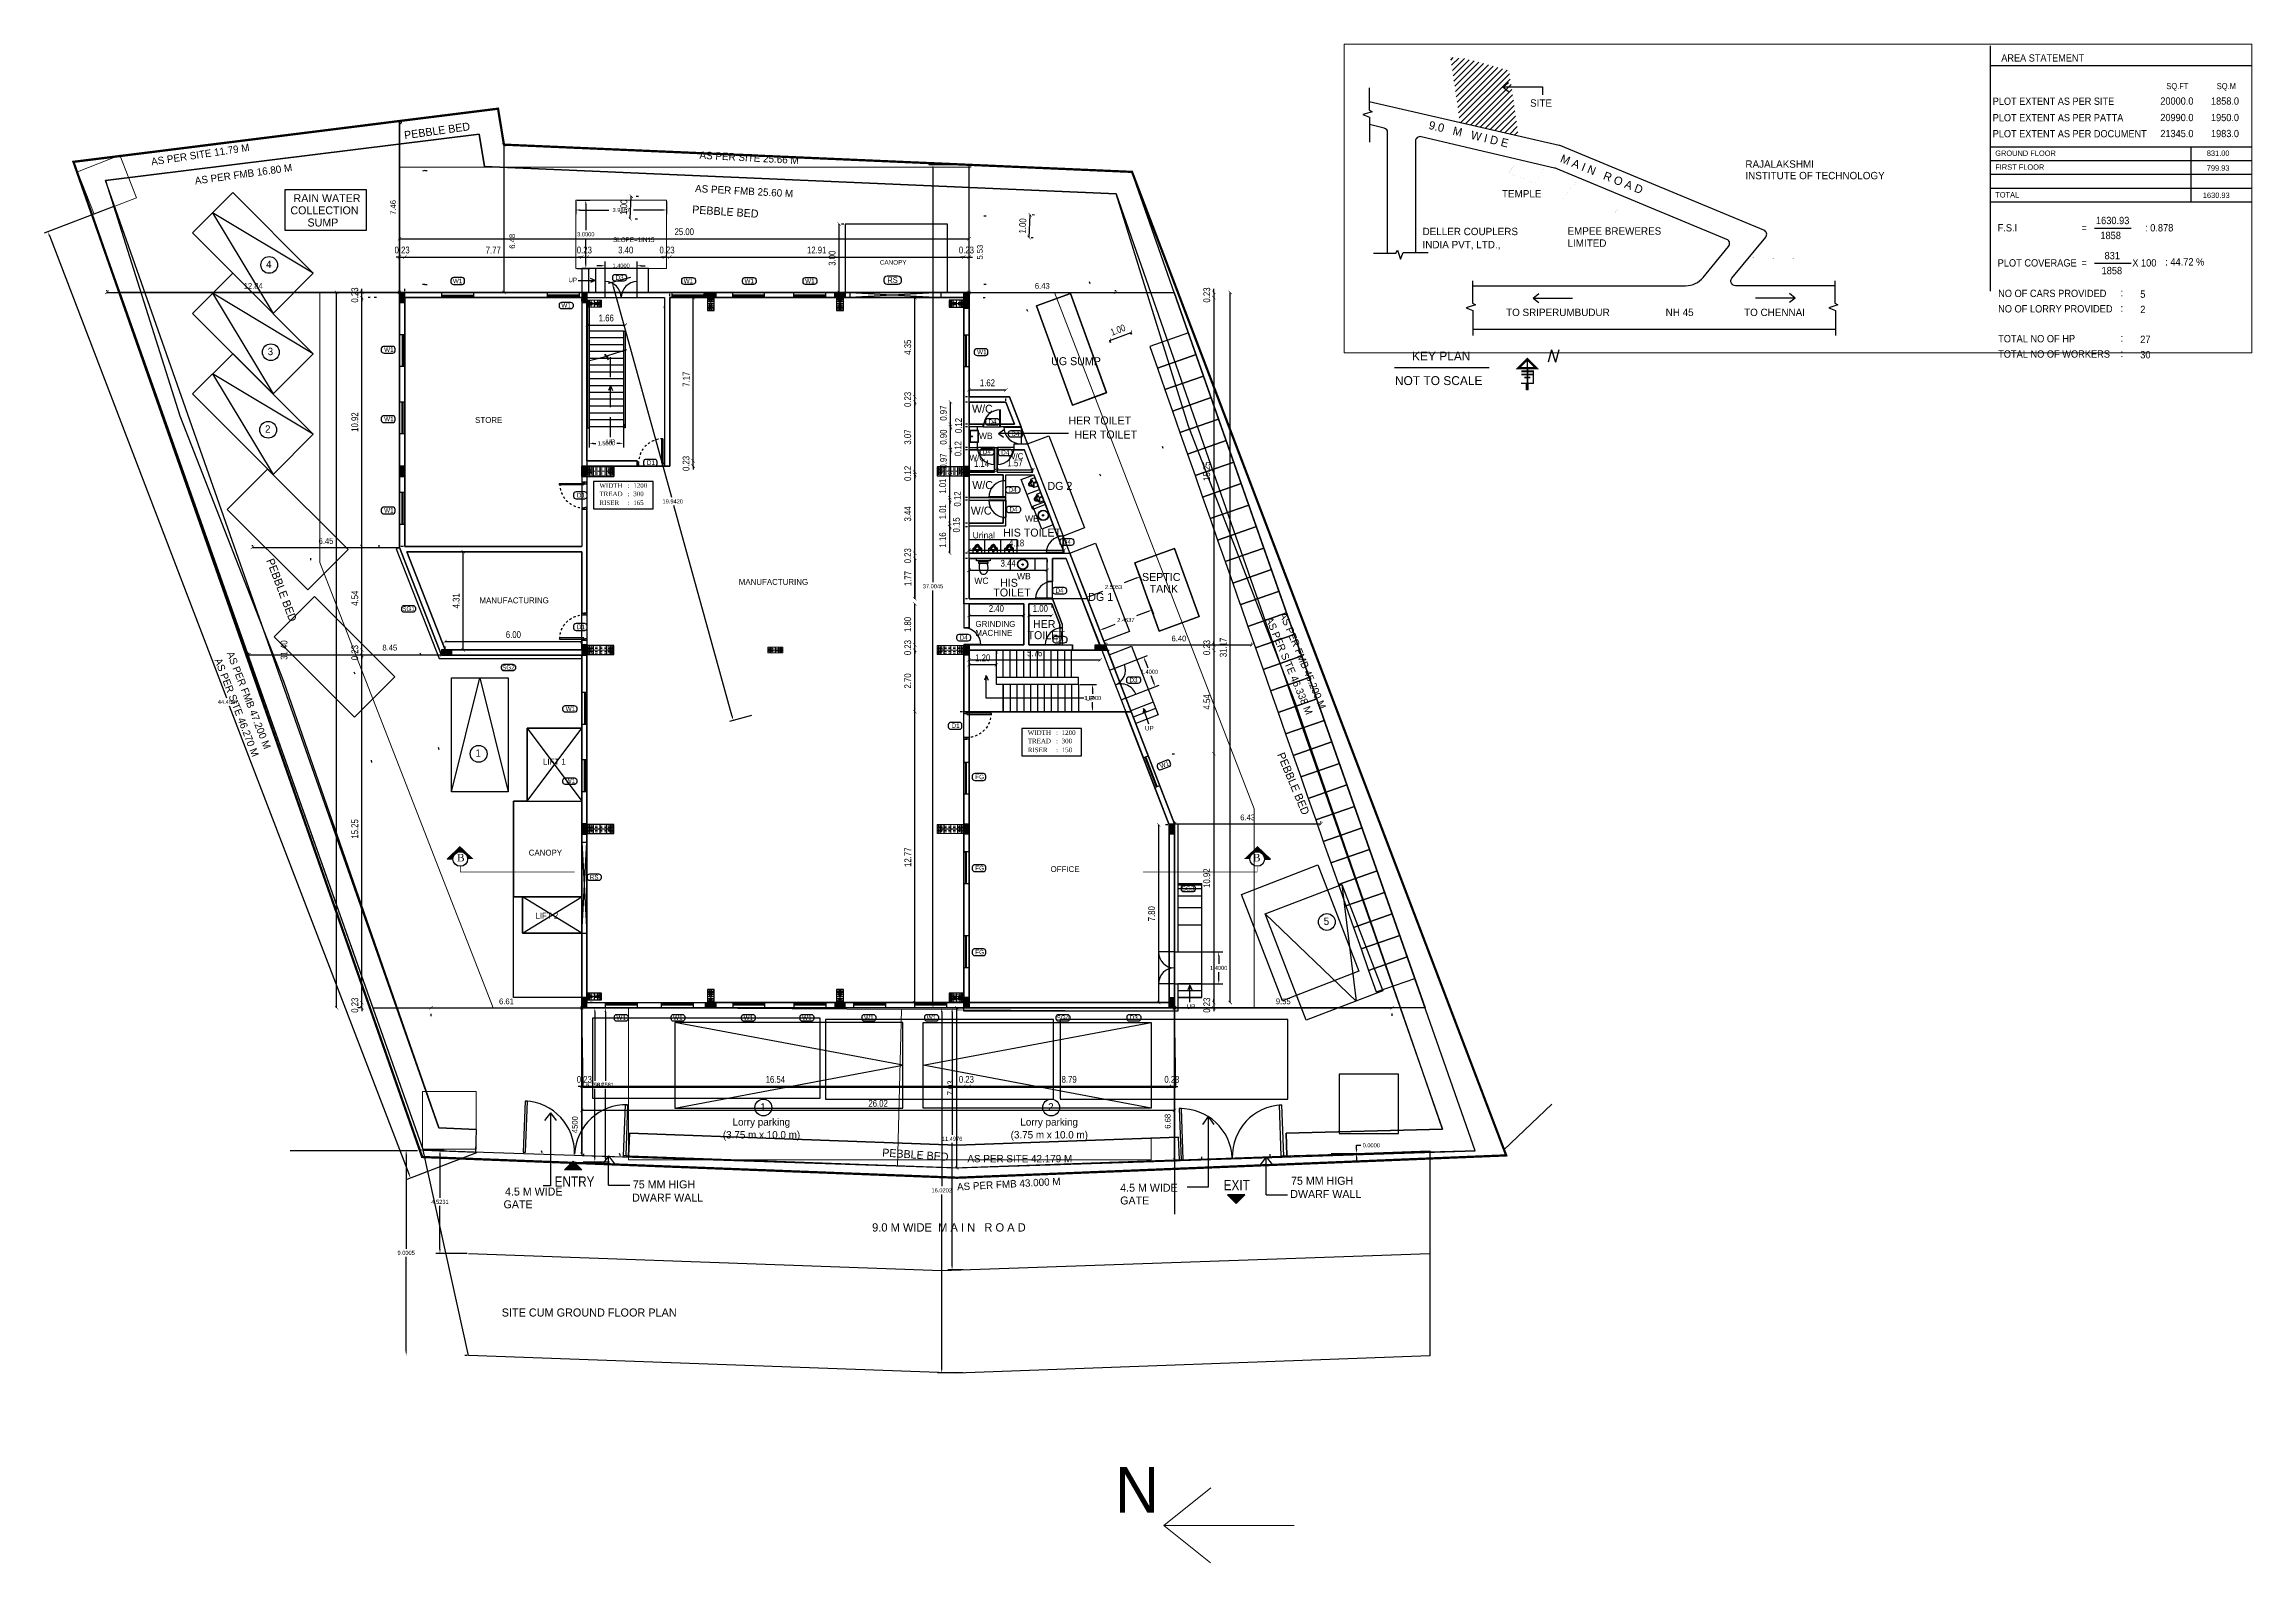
# Model space of a CAD drawing. Header units: metres. Extents: x 1422408 to 2267285, y 4015 to 80428.
# Drawn here: x 2267015.3 to 2267112.2, y 4014.6 to 4081.3 of the extents above; entities that cross this region are included whole.
import ezdxf
from ezdxf.enums import TextEntityAlignment as Align

# ---------------------------------------------------------------- set-up
doc = ezdxf.new("R2010")
doc.units = ezdxf.units.M
doc.header["$LTSCALE"] = 3.5
doc.header["$MEASUREMENT"] = 0
for name, pattern in [('ANIRUDHAN - RESI- EXE -GRD FLR PLAN-06.09.2012 (r1)$0$HIDDEN', [0.375, 0.25, -0.125]), ('CEE-BLOCK B-STILT FLOOR CENTRELINE DRAWING 19.07.12$0$HIDDEN', [0.375, 0.25, -0.125]), ('CEEB-BLOCK F SLIT FLOOR AND CENTER LINE DRAWING$0$HIDDEN', [0.375, 0.25, -0.125]), ('CENTER2', [1.125, 0.75, -0.125, 0.125, -0.125]), ('CONTIN', [0]), ('DASHDOTX2', [2, 1, -0.5, 0, -0.5]), ('DOT2', [0.125, 0, -0.125]), ('HIDDEN', [0.375, 0.25, -0.125])]:
    doc.linetypes.add(name, pattern=pattern)
doc.layers.get('0').update_dxf_attribs({"linetype": 'CONTINUOUS'})
doc.layers.get('DEFPOINTS').update_dxf_attribs({"linetype": 'CONTINUOUS'})
for name, color, linetype, lineweight in [('1', 1, 'CONTIN', 18), ('BASEPLATE', 2, 'CONTINUOUS', 18), ('BLK_1_DA_RAMP_1', 1, 'CONTINUOUS', 0), ('BLK_1_FIRE_TENDER_MOVEMENT', 161, 'CONTINUOUS', 0), ('BLK_1_PLANTATION_GREENSTRIP', 81, 'CONTINUOUS', 0), ('DIST_CL_ROAD', 7, 'CONTINUOUS', 0), ('DIST_EXIT', 7, 'CONTINUOUS', 0), ('LOCATION_PLAN', 7, 'CONTINUOUS', 0), ('NORTH_DIRECTION', 7, 'CONTINUOUS', 0), ('NOTIFIED_ROAD', 183, 'CONTINUOUS', 13), ('RCC COLUMN', 7, 'CONTINUOUS', 18), ('SEGREGATED_TOILET', 1, 'CONTINUOUS', 0), ('SPECIAL_PARKING', 175, 'CONTINUOUS', 0), ('STEEL', 11, 'CONTINUOUS', 18), ('STIFFENER', 6, 'CONTINUOUS', 18), ('VISITOR_PARKING', 201, 'CONTINUOUS', 0), ('WASTE_DISPOSAL', 7, 'CONTINUOUS', 0)]:
    doc.layers.add(name, color=color, linetype=linetype, lineweight=lineweight)
for name, color, linetype in [('A-ANNO-TITLE', 7, 'CONTINUOUS'), ('ANIRUDHAN - RESI- EXE -GRD FLR PLAN-06.09.2012 (r1)$0$DOOR', 8, 'CONTINUOUS'), ('BLK_1_FLR_0_AC_ROOM_1', 117, 'CONTINUOUS'), ('BLK_1_FLR_0_CARPET_AREA', 10, 'CONTINUOUS'), ('BLK_1_FLR_0_EXIT_WIDTH_DOOR', 2, 'CONTINUOUS'), ('BLK_1_FLR_0_EXIT_WIDTH_STAIR', 1, 'CONTINUOUS'), ('BLK_1_FLR_0_FIRESTAIR_1', 1, 'CONTINUOUS'), ('BLK_1_FLR_0_LIFT_1', 30, 'CONTINUOUS'), ('BLK_1_FLR_0_LIFT_2', 30, 'CONTINUOUS'), ('BLK_1_FLR_0_REGULAR_ROOM_1', 117, 'CONTINUOUS'), ('BLK_1_FLR_0_REGULAR_ROOM_2', 117, 'CONTINUOUS'), ('BLK_1_FLR_0_REGULAR_ROOM_3', 117, 'CONTINUOUS'), ('BLK_1_FLR_0_URINAL', 235, 'CONTINUOUS'), ('BLK_1_FLR_0_WATER_CLOSET', 213, 'CONTINUOUS'), ('BLK_1_LVL_0_BLDG_FOOT_PRINT', 1, 'CONTINUOUS'), ('BLK_1_LVL_0_FRONT_SETBACK', 2, 'CONTINUOUS'), ('BLK_1_LVL_0_REAR_SETBACK', 11, 'CONTINUOUS'), ('BLK_1_LVL_0_SIDE_SETBACK1', 171, 'CONTINUOUS'), ('BLK_1_LVL_0_SIDE_SETBACK2', 102, 'CONTINUOUS'), ('BOUNDARY', 7, 'CONTINUOUS'), ('BOX', 8, 'CONTINUOUS'), ('centre', 8, 'DASHDOTX2'), ('COLUMN', 2, 'CONTINUOUS'), ('DIM', 41, 'CONTINUOUS'), ('DOOR', 8, 'CONTINUOUS'), ('DRIVEWAY', 22, 'DOT2'), ('ED', 30, 'CONTINUOUS'), ('fmb', 6, 'CONTINUOUS'), ('GUARD_ROOM', 2, 'CONTINUOUS'), ('HAT', 15, 'CONTINUOUS'), ('ID', 3, 'CONTINUOUS'), ('LOADING_UNLOADING', 175, 'CONTINUOUS'), ('norms', 4, 'CONTINUOUS'), ('PLOT_BOUNDARY', 70, 'CONTINUOUS'), ('rm no', 57, 'CONTINUOUS'), ('RWH', 130, 'CONTINUOUS'), ('SEPTIC_TANK', 146, 'CONTINUOUS'), ('SEPTIC_TANK_1', 146, 'CONTINUOUS'), ('STEPS', 233, 'CONTINUOUS'), ('SURRENDER_ROAD_WIDTH', 2, 'CONTINUOUS'), ('TEXT', 4, 'CONTINUOUS'), ('TEXT1', 7, 'CONTINUOUS'), ('TITLE', 7, 'CONTINUOUS'), ('TOILET', 8, 'CONTINUOUS'), ('TURBOVENT', 16, 'CONTINUOUS'), ('TWO WHEELER', 55, 'HIDDEN'), ('WALL', 125, 'CONTINUOUS'), ('WALL 1', 125, 'CONTINUOUS'), ('WIN', 8, 'CONTINUOUS')]:
    doc.layers.add(name, color=color, linetype=linetype)
for name, color, linetype, plot in [('BLK_1_COVERED_AREA', 140, 'CONTINUOUS', False), ('BLK_1_FLR_0_BLT_UP_AREA', 1, 'CONTINUOUS', False), ('BLK_1_MAX_HEIGHT_CAL', 7, 'CONTINUOUS', False), ('BLK_1_MAX_HEIGHT_CAL_SET_BACK', 6, 'CONTINUOUS', False), ('DA_PARKING', 1, 'CONTINUOUS', False), ('PARKING_SLOT', 30, 'CONTINUOUS', False), ('SHORTEST_DIST_TO_ROAD', 6, 'CONTINUOUS', False), ('TWO_WHEELER_PARKING', 2, 'CONTINUOUS', False)]:
    doc.layers.add(name, color=color, linetype=linetype, plot=plot)
doc.styles.add('A', font='arial.ttf', dxfattribs={"width": 0.9, "height": 7.5})
doc.styles.add('DM', font='arial.ttf', dxfattribs={"width": 0.7, "height": 200})
doc.styles.add('GD', font='romantic.ttf')
doc.styles.add('ID', font='GOTHIC.TTF', dxfattribs={"width": 0.85})
doc.styles.add('J2', font='swissel.ttf', dxfattribs={"height": 4.75})
doc.styles.add('RM', font='dutcheb.ttf', dxfattribs={"width": 0.7, "height": 450})
doc.styles.add('RM4', font='swissck.ttf', dxfattribs={"width": 0.7, "height": 550})
doc.styles.add('SCRIPTC', font='scriptc_.ttf', dxfattribs={"height": 48})
doc.styles.add('UATEXT', font='GOTHIC.TTF')
doc.styles.add('USA TEXT', font='GOTHIC.TTF')
doc.dimstyles.new('1-100-ID', dxfattribs={"dimtxt": 0.3, "dimasz": 0.15, "dimexe": 0.1, "dimexo": 0.06, "dimgap": 0.15, "dimtad": 1, "dimzin": 3, "dimdsep": 46, "dimtxsty": 'ID', "dimblk": 'ARCHTICK', "dimcen": 0, "dimclrd": 252, "dimclre": 252, "dimclrt": 3, "dimadec": 0, "dimazin": 0, "dimtfac": 1, "dimtix": 1, "dimtmove": 2, "dimatfit": 3, "dimldrblk": 'OPEN90', "dimfxl": 0, "dimtolj": 1, "dimtzin": 0, "dimarcsym": 0})
doc.dimstyles.new('1-200-GD', dxfattribs={"dimtxt": 0.25, "dimasz": 0.15, "dimexe": 0.1, "dimexo": 0.06, "dimgap": 0.15, "dimtad": 1, "dimzin": 3, "dimdsep": 46, "dimtxsty": 'USA TEXT', "dimblk": 'ARCHTICK', "dimcen": 0, "dimclrd": 252, "dimclrt": 12, "dimadec": 0, "dimazin": 0, "dimtfac": 1, "dimtix": 1, "dimtmove": 2, "dimatfit": 3, "dimldrblk": 'OPEN90', "dimfxl": 0, "dimtolj": 1, "dimtzin": 0, "dimarcsym": 0})
doc.dimstyles.get("Standard").update_dxf_attribs({"dimtxt": 0.18, "dimasz": 0.18, "dimexe": 0.18, "dimexo": 0.0625, "dimgap": 0.09, "dimtad": 0, "dimtih": 1, "dimtoh": 1, "dimdec": 4, "dimzin": 0, "dimdsep": 46, "dimtxsty": 'Standard', "dimcen": 0.09, "dimadec": 0, "dimazin": 0, "dimtfac": 1, "dimtdec": 4, "dimtofl": 0, "dimtmove": 0, "dimatfit": 3, "dimfxl": 1, "dimtolj": 1, "dimtzin": 0, "dimarcsym": 0})

msp = doc.modelspace()

# ---------------------------------------------------------------- texts
at = {"style": 'SCRIPTC'}
msp.add_text('N', height=0.53846, dxfattribs=at).set_placement((2267081.52001, 4067.32285), align=Align.CENTER)
at = {"color": 3, "char_height": 0.33, "attachment_point": 5, "style": 'GD'}
for insert in [(2267033.62317, 4045.57411), (2267068.55983, 4045.57411)]:
    msp.add_mtext('{\\C6;B}', dxfattribs=dict(at, insert=insert))
at = {"layer": 'A-ANNO-TITLE', "color": 0, "style": 'USA TEXT'}
for s, height, p in [('COLLECTION', 0.35, (2267026.14251, 4073.80872)), ('RAIN WATER', 0.35, (2267026.2805, 4074.343)), ('SUMP', 0.35, (2267026.89399, 4073.27443)), ('UG SUMP', 0.35, (2267059.53595, 4067.18753)), ('W/C', 0.35, (2267056.06402, 4065.09842)), ('HER TOILET', 0.35, (2267060.29165, 4064.58443)), ('WB', 0.28, (2267056.36435, 4063.94822)), ('HER TOILET', 0.35, (2267060.55465, 4063.9692)), ('W/C', 0.2625, (2267055.951, 4063.00085)), ('W/C', 0.2625, (2267057.63751, 4063.06137)), ('W/C', 0.35, (2267056.073, 4061.75156)), ('DG 2', 0.35, (2267059.37451, 4061.71414)), ('W/C', 0.35, (2267056.01006, 4060.63071)), ('WB', 0.28, (2267058.39049, 4060.31636)), ('Urinal', 0.28, (2267056.09048, 4059.58348)), ('HIS TOILET', 0.35, (2267057.42488, 4059.66642)), ('WC', 0.28, (2267056.16505, 4057.5869)), ('HIS', 0.35, (2267057.29601, 4057.46177)), ('WB', 0.28, (2267058.03705, 4057.79116)), ('SEPTIC ', 0.35, (2267063.52427, 4057.7165)), ('TOILET', 0.35, (2267056.99783, 4057.03623)), ('TANK', 0.35, (2267063.86097, 4057.19718)), ('GRINDING', 0.2625, (2267056.2135, 4055.70193)), ('HER', 0.35, (2267058.73924, 4055.65157)), ('MACHINE', 0.2625, (2267056.2135, 4055.30796)), ('TOILET', 0.35, (2267058.49839, 4055.16255))]:
    msp.add_text(s, height=height, dxfattribs=at).set_placement(p)
at = {"layer": 'BLK_1_DA_RAMP_1', "insert": (2267041.21471, 4072.79321), "char_height": 0.2, "width": 2.4, "attachment_point": 2}
msp.add_mtext('SLOPE=1IN15', dxfattribs=at)
at = {"layer": 'DOOR', "style": 'DM', "width": 0.9}
for s, height, p in [('AREA STATEMENT', 0.3193861, (2267101.24439, 4080.51078)), ('PLOT EXTENT AS PER SITE', 0.3193861, (2267100.86862, 4078.61315)), ('PLOT EXTENT AS PER PATTA', 0.3193861, (2267100.86862, 4077.88982)), ('20000.0', 0.319386, (2267108.2271, 4078.62063)), ('20990.0', 0.319386, (2267108.2271, 4077.89731)), ('1858.0 ', 0.319386, (2267110.45128, 4078.62063)), ('1950.0', 0.319386, (2267110.45128, 4077.89731)), ('PLOT EXTENT AS PER DOCUMENT', 0.3193861, (2267100.86862, 4077.18747)), ('21345.0', 0.319386, (2267108.2271, 4077.19495)), ('1983.0', 0.319386, (2267110.45128, 4077.19495)), ('GROUND FLOOR', 0.2370757, (2267100.9796, 4076.37054)), ('831.00', 0.237076, (2267110.26526, 4076.37205)), ('FIRST FLOOR ', 0.2370757, (2267100.9796, 4075.76335)), ('799.93', 0.237076, (2267110.26526, 4075.72298)), ('TOTAL', 0.237076, (2267100.9796, 4074.54669)), ('1630.93', 0.237076, (2267110.09279, 4074.52574)), ('F.S.I ', 0.32248, (2267101.08531, 4073.05717)), ('=', 0.32248, (2267104.7672, 4073.05717)), ('1630.93', 0.32248, (2267105.40044, 4073.3771)), (': 0.878', 0.32248, (2267107.55587, 4073.05717)), ('1858', 0.32248, (2267105.59485, 4072.72002)), ('PLOT COVERAGE', 0.3224797, (2267101.08531, 4071.51611)), ('=', 0.32248, (2267104.7672, 4071.51611)), ('1858', 0.32248, (2267105.64679, 4071.17897)), ('831', 0.32248, (2267105.77803, 4071.83604)), ('X 100', 0.32248, (2267106.99488, 4071.51611)), (': 44.72 %%%', 0.3224797, (2267108.44335, 4071.56133)), ('NO OF CARS PROVIDED', 0.3224797, (2267101.10558, 4070.17703)), (':', 0.32248, (2267106.47874, 4070.20682)), ('5', 0.32248, (2267107.34436, 4070.14647)), ('NO OF LORRY PROVIDED', 0.3224797, (2267101.10558, 4069.50142)), (':', 0.32248, (2267106.47874, 4069.53121)), ('2', 0.32248, (2267107.34436, 4069.47086)), ('TOTAL NO OF HP', 0.3224797, (2267101.10558, 4068.19023)), (':', 0.32248, (2267106.47874, 4068.22001)), ('27', 0.32248, (2267107.34436, 4068.15967)), ('TOTAL NO OF WORKERS', 0.3224797, (2267101.10558, 4067.51708)), (':', 0.32248, (2267106.47874, 4067.54686)), ('30', 0.32248, (2267107.34436, 4067.48652))]:
    msp.add_text(s, height=height, dxfattribs=at).set_placement(p)
at = {"layer": 'ID', "color": 0, "ltscale": 400, "style": 'USA TEXT'}
msp.add_text('DG 1', height=0.35, dxfattribs=at).set_placement((2267061.16597, 4056.84111))
at = {"layer": 'NORTH_DIRECTION', "insert": (2267062.34318, 4018.83165), "char_height": 2, "attachment_point": 1, "style": 'USA TEXT'}
msp.add_mtext_dynamic_manual_height_columns('N', width=1.1850696, gutter_width=30, heights=[2.65126], dxfattribs=at)
at = {"layer": 'rm no', "style": 'USA TEXT'}
for tag, height, p in [('CANOPY', 0.2, (2267052.60308, 4071.59972)), ('W1', 0.2, (2267033.4827, 4070.78642)), ('UP', 0.2, (2267038.53678, 4070.82714)), ('D3', 0.2, (2267040.58946, 4070.93076)), ('W1', 0.2, (2267043.6138, 4070.78642)), ('W1', 0.2, (2267046.28438, 4070.78642)), ('W1', 0.2, (2267048.94389, 4070.78642)), ('RS', 0.25, (2267052.57517, 4070.79997)), ('W1', 0.2, (2267038.24525, 4069.70952)), ('W1', 0.2, (2267030.46396, 4067.77045)), ('W1', 0.2, (2267056.49333, 4067.66814)), ('W1', 0.2, (2267030.46396, 4064.72525)), ('D4', 0.2, (2267056.95908, 4064.60687)), ('UP', 0.2, (2267040.20116, 4063.73702)), ('D4', 0.2, (2267056.71492, 4063.28846)), ('D4', 0.2, (2267057.52367, 4063.2595)), ('D4', 0.2, (2267057.96513, 4064.07566)), ('D1', 0.2, (2267041.96937, 4062.81136)), ('D1', 0.2, (2267038.89493, 4061.38128)), ('D4', 0.2, (2267057.84807, 4061.62083)), ('W1', 0.2, (2267030.46396, 4060.71556)), ('D4', 0.2, (2267057.88376, 4060.75827)), ('D4', 0.2, (2267060.22708, 4059.33096)), ('D4', 0.2, (2267059.90318, 4057.19612)), ('D1', 0.2, (2267038.89493, 4055.60151)), ('D4', 0.2, (2267055.69426, 4055.13601)), ('D4', 0.2, (2267059.9138, 4055.04821)), ('SG2', 0.2, (2267035.71058, 4053.82195)), ('D3', 0.2, (2267063.15014, 4053.27298)), ('W1', 0.2, (2267038.43499, 4052.00637)), ('UP', 0.2, (2267061.24093, 4052.46232)), ('D1', 0.2, (2267055.34625, 4051.26478)), ('UP', 0.2, (2267063.84465, 4051.15622)), ('W1', 0.2, (2267038.43499, 4048.83823)), ('FG', 0.2, (2267056.39857, 4049.01884)), ('FG', 0.2, (2267056.39857, 4045.01558)), ('RS', 0.2, (2267039.47408, 4044.61969)), ('FG', 0.2, (2267056.39857, 4041.32932)), ('W1', 0.2, (2267040.66152, 4038.44905)), ('W1', 0.2, (2267043.15181, 4038.44905)), ('W1', 0.2, (2267046.24312, 4038.44905)), ('W1', 0.2, (2267048.81401, 4038.44905)), ('W1', 0.2, (2267051.53543, 4038.44905)), ('W1', 0.2, (2267054.28219, 4038.44905)), ('SG4', 0.2, (2267060.05218, 4038.44905)), ('D3', 0.2, (2267063.1641, 4038.44905)), ('UP', 0.2, (2267065.66938, 4038.93757))]:
    msp.add_attdef(tag, text='L0-09W1', height=height, dxfattribs=at).set_placement(p, align=Align.CENTER)
for tag, rotation, p in [('SG1', 359.7844392, (2267031.32808, 4056.39816)), ('W1', 21.1164251, (2267064.54682, 4049.56263)), ('SG3', 359.7844392, (2267065.54673, 4044.12235))]:
    msp.add_attdef(tag, text='L0-09W1', height=0.2, rotation=rotation, dxfattribs=at).set_placement(p, align=Align.CENTER)
at = {"layer": 'TEXT', "style": 'UATEXT'}
for s, rotation, p in [('PEBBLE BED', 7.9265399, (2267031.16192, 4077.103)), ('PEBBLE BED', 356.1570178, (2267043.77106, 4073.85105)), ('PEBBLE BED', 290.7505921, (2267025.07878, 4058.62216)), ('PEBBLE BED', 292.6767517, (2267069.44654, 4050.10064)), ('PEBBLE BED', 356.1570178, (2267052.11256, 4032.46155)), ('75 MM HIGH', 0.0000023, (2267070.06689, 4031.21749)), ('GATE', 0.0000023, (2267035.49929, 4030.18489)), ('4.5 M WIDE', 0.0000023, (2267035.56383, 4030.74438)), ('DWARF WALL', 0.0000023, (2267041.1413, 4030.47849)), ('75 MM HIGH', 0.0000023, (2267041.17468, 4031.0596)), ('4.5 M WIDE', 0.0000023, (2267062.56793, 4030.9123)), ('GATE', 0.0000023, (2267062.56793, 4030.35216)), ('DWARF WALL', 0.0000023, (2267070.03352, 4030.63638))]:
    msp.add_text(s, height=0.35, rotation=rotation, dxfattribs=at).set_placement(p)
at = {"layer": 'TEXT', "style": 'RM'}
for s, p in [('WIDTH', (2267039.70702, 4061.80472)), ('TREAD', (2267039.70702, 4061.43926)), (':', (2267040.95056, 4061.80472)), (':', (2267040.95056, 4061.43926)), ('300', (2267041.1944, 4061.43926)), ('1200', (2267041.1944, 4061.80472)), ('RISER', (2267039.70702, 4061.04943)), (':', (2267040.95056, 4061.04943)), ('165', (2267041.1944, 4061.04943)), ('WIDTH', (2267058.51095, 4050.95952)), (':', (2267059.7545, 4050.95952)), ('1200', (2267059.99833, 4050.95952)), ('TREAD', (2267058.51095, 4050.59406)), ('RISER', (2267058.51095, 4050.20423)), (':', (2267059.7545, 4050.59406)), (':', (2267059.7545, 4050.20423)), ('300', (2267059.99833, 4050.59406)), ('150', (2267059.99833, 4050.20423))]:
    msp.add_text(s, height=0.2, dxfattribs=at).set_placement(p)
at = {"layer": 'TEXT1', "style": 'J2', "width": 0.96}
for s, height, p in [('SITE', 0.323074, (2267080.55927, 4078.53079)), ('RAJALAKSHMI', 0.323074, (2267090.01258, 4075.85287)), ('INSTITUTE OF TECHNOLOGY', 0.323074, (2267090.01258, 4075.34808)), ('TEMPLE', 0.323074, (2267079.32528, 4074.54999)), ('DELLER COUPLERS', 0.323074, (2267075.83981, 4072.89454)), ('EMPEE BREWERES', 0.323074, (2267082.20299, 4072.91476)), ('INDIA PVT, LTD.,', 0.323074, (2267075.83981, 4072.31669)), ('LIMITED', 0.323074, (2267082.20299, 4072.3855)), ('4', 0.32307, (2267025.07402, 4071.45855)), ('TO SRIPERUMBUDUR', 0.323074, (2267079.50699, 4069.3446)), ('NH 45', 0.323074, (2267086.51127, 4069.3446)), ('TO CHENNAI', 0.323074, (2267089.95488, 4069.3446)), ('3', 0.32307, (2267025.14352, 4067.62805)), ('KEY PLAN', 0.390919, (2267075.37875, 4067.39389)), ('NOT TO SCALE', 0.3909195, (2267074.62604, 4066.31434)), ('2', 0.32307, (2267025.02752, 4064.22555)), ('1', 0.32307, (2267034.26602, 4050.00255)), (' LIFT 1', 0.258459, (2267037.13541, 4049.65783)), (' LIFT 2', 0.258459, (2267036.80019, 4042.89765)), ('5', 0.32307, (2267071.5, 4042.623)), ('1', 0.32307, (2267046.76888, 4034.47356)), ('2', 0.32307, (2267059.40238, 4034.47356)), ('(3.75 m x 10.0 m)', 0.323074, (2267045.12468, 4033.25022)), ('Lorry parking', 0.323074, (2267045.5511, 4033.81326)), ('(3.75 m x 10.0 m)', 0.323074, (2267057.75818, 4033.25022)), ('Lorry parking', 0.323074, (2267058.1846, 4033.81326)), ('AS PER SITE 42.179 M', 0.323074, (2267055.86075, 4032.2025)), (' 9.0 M WIDE  M A I N   R O A D ', 0.3634582, (2267051.54167, 4029.16473)), ('SITE CUM GROUND FLOOR PLAN', 0.3553814, (2267035.41916, 4025.43375))]:
    msp.add_text(s, height=height, dxfattribs=at).set_placement(p)
for s, height, rotation, p in [('9.0   M   W I D E  ', 0.3634582, 346.6702076, (2267076.08481, 4077.56303)), ('AS PER SITE 11.79 M', 0.323074, 8.4534051, (2267020.05384, 4075.95409)), ('AS PER SITE 25.66 M', 0.323074, 356.8688858, (2267044.09457, 4076.25158)), ('M A I N   R O A D ', 0.3634582, 338.2442439, (2267081.85197, 4076.11562)), ('AS PER FMB 16.80 M', 0.323074, 7.9454891, (2267021.9695, 4075.116)), ('AS PER FMB 25.60 M', 0.323074, 356.9408958, (2267043.8995, 4074.7855)), ('AS PER SITE 46.338 M', 0.323074, 292.7933026, (2267068.94727, 4056.05042)), ('AS PER FMB 45.200 M', 0.323074, 292.7933026, (2267069.5555, 4056.253)), ('AS PER SITE 46.270 M', 0.323074, 291.2305699, (2267022.80371, 4054.25356)), ('AS PER FMB 47.200 M', 0.323074, 291.2305699, (2267023.3411, 4054.54636)), ('AS PER FMB 43.000 M', 0.323074, 3.1008174, (2267055.41225, 4030.96548))]:
    msp.add_text(s, height=height, rotation=rotation, dxfattribs=at).set_placement(p)
for tag, p in [('STORE', (2267034.84827, 4064.65083)), ('MANUFACTURING', (2267047.34719, 4057.54658)), ('MANUFACTURING', (2267035.96262, 4056.73677)), ('CANOPY', (2267037.33536, 4045.66506)), ('OFFICE', (2267060.14668, 4044.94075))]:
    msp.add_attdef(tag, text='L0-09W1', height=0.258459, dxfattribs=at).set_placement(p, align=Align.CENTER)
at = {"layer": 'TITLE', "color": 3, "style": 'A', "width": 0.8}
for s, p in [('SQ.FT', (2267108.49196, 4079.30205)), ('SQ.M', (2267110.70336, 4079.30205))]:
    msp.add_text(s, height=0.269228, dxfattribs=at).set_placement(p)
at = {"layer": 'TITLE', "style": 'RM4'}
for s, p in [('ENTRY', (2267037.74192, 4031.13434)), ('EXIT', (2267067.11046, 4030.97819))]:
    msp.add_text(s, height=0.45, dxfattribs=at).set_placement(p)

# ---------------------------------------------------------------- blocks, each defined once
blk = doc.blocks.new('BP4')
at = {"layer": '1', "linetype": 'Continuous'}
for centre in [(12801591, 6757594), (12801691, 6757594), (12801591, 6757464), (12801591, 6757184), (12801591, 6757054), (12801691, 6757464), (12801691, 6757184), (12801691, 6757054)]:
    blk.add_circle(centre, 16, dxfattribs=at)
at = {"layer": 'BASEPLATE', "linetype": 'Continuous'}
blk.add_lwpolyline([(12801791, 6757649), (12801491, 6757649), (12801491, 6756999), (12801791, 6756999)], close=True, dxfattribs=at)
at = {"layer": 'RCC COLUMN', "color": 4, "linetype": 'CENTER2', "ltscale": 2}
for p, q in [((12801791, 6757594), (12801491, 6757594)), ((12801591, 6756999), (12801591, 6757649)), ((12801691, 6756999), (12801691, 6757649)), ((12801791, 6757464), (12801491, 6757464)), ((12801791, 6757324), (12801491, 6757324)), ((12801791, 6757184), (12801491, 6757184)), ((12801791, 6757054), (12801491, 6757054))]:
    blk.add_line(p, q, dxfattribs=at)
at = {"layer": 'RCC COLUMN', "linetype": 'Continuous'}
blk.add_line((12801638, 6757324), (12801643, 6757324), dxfattribs=at)
at = {"layer": 'STEEL', "linetype": 'Continuous'}
for points in [[(12801541, 6757524), (12801741, 6757524), (12801741, 6757532), (12801541, 6757532)], [(12801541, 6757124), (12801741, 6757124), (12801741, 6757116), (12801541, 6757116)], [(12801638, 6757124), (12801643, 6757124), (12801643, 6757524), (12801638, 6757524)]]:
    blk.add_lwpolyline(points, close=True, dxfattribs=at)
at = {"layer": 'STIFFENER', "linetype": 'Continuous'}
for points in [[(12801511, 6757639), (12801511, 6757542), (12801521, 6757542), (12801521, 6757639)], [(12801646, 6757639), (12801646, 6757542), (12801636, 6757542), (12801636, 6757639)], [(12801771, 6757639), (12801771, 6757542), (12801761, 6757542), (12801761, 6757639)], [(12801501, 6757542), (12801781, 6757542), (12801781, 6757532), (12801501, 6757532)], [(12801501, 6757329), (12801638, 6757329), (12801638, 6757319), (12801501, 6757319)], [(12801501, 6757106), (12801781, 6757106), (12801781, 6757116), (12801501, 6757116)], [(12801511, 6757009), (12801511, 6757106), (12801521, 6757106), (12801521, 6757009)], [(12801646, 6757009), (12801646, 6757106), (12801636, 6757106), (12801636, 6757009)], [(12801781, 6757329), (12801643, 6757329), (12801643, 6757319), (12801781, 6757319)], [(12801771, 6757009), (12801771, 6757106), (12801761, 6757106), (12801761, 6757009)]]:
    blk.add_lwpolyline(points, close=True, dxfattribs=at)
blk = doc.blocks.new('BP1')
at = {"layer": '1', "linetype": 'Continuous'}
for centre in [(12808943, 6760111), (12809008, 6759961), (12809073, 6760111), (12809138, 6759961), (12809203, 6760111), (12808943, 6759031), (12809008, 6759181), (12809073, 6759031), (12809138, 6759181), (12809203, 6759031)]:
    blk.add_circle(centre, 18, dxfattribs=at)
at = {"layer": 'BASEPLATE', "linetype": 'Continuous'}
blk.add_lwpolyline([(12808878, 6760176), (12809268, 6760176), (12809268, 6758966), (12808878, 6758966)], close=True, dxfattribs=at)
at = {"layer": 'RCC COLUMN', "color": 4, "linetype": 'CENTER2', "ltscale": 2}
for p, q in [((12808878, 6760111), (12809268, 6760111)), ((12808878, 6759961), (12809268, 6759961)), ((12808878, 6759571), (12809268, 6759571)), ((12808943, 6760176), (12808943, 6758966)), ((12809008, 6760176), (12809008, 6758966)), ((12809073, 6760176), (12809073, 6758966)), ((12809138, 6760176), (12809138, 6758966)), ((12809203, 6760176), (12809203, 6758966)), ((12808878, 6759181), (12809268, 6759181)), ((12808878, 6759031), (12809268, 6759031))]:
    blk.add_line(p, q, dxfattribs=at)
at = {"layer": 'STEEL', "linetype": 'Continuous'}
for points in [[(12808923, 6760021), (12809223, 6760021), (12809223, 6760031), (12808923, 6760031)], [(12809070, 6760021), (12809070, 6759121), (12809076, 6759121), (12809076, 6760021)], [(12808923, 6759121), (12809223, 6759121), (12809223, 6759111), (12808923, 6759111)]]:
    blk.add_lwpolyline(points, close=True, dxfattribs=at)
at = {"layer": 'STIFFENER', "linetype": 'Continuous'}
for points in [[(12809258, 6760031), (12808888, 6760031), (12808888, 6760041), (12809258, 6760041)], [(12808888, 6759861), (12809070, 6759861), (12809070, 6759871), (12808888, 6759871)], [(12808888, 6759566), (12809070, 6759566), (12809070, 6759576), (12808888, 6759576)], [(12809003, 6760166), (12809003, 6760041), (12809013, 6760041), (12809013, 6760166)], [(12809258, 6759861), (12809076, 6759861), (12809076, 6759871), (12809258, 6759871)], [(12809258, 6759566), (12809076, 6759566), (12809076, 6759576), (12809258, 6759576)], [(12809133, 6760166), (12809133, 6760041), (12809143, 6760041), (12809143, 6760166)], [(12808888, 6759281), (12809070, 6759281), (12809070, 6759271), (12808888, 6759271)], [(12809258, 6759111), (12808888, 6759111), (12808888, 6759101), (12809258, 6759101)], [(12809003, 6758976), (12809003, 6759101), (12809013, 6759101), (12809013, 6758976)], [(12809258, 6759281), (12809076, 6759281), (12809076, 6759271), (12809258, 6759271)], [(12809133, 6758976), (12809133, 6759101), (12809143, 6759101), (12809143, 6758976)]]:
    blk.add_lwpolyline(points, close=True, dxfattribs=at)
blk = doc.blocks.new('BP3')
at = {"layer": '1', "linetype": 'Continuous'}
for centre in [(12663443, 6740559), (12663443, 6740429), (12663443, 6740249), (12663443, 6740119), (12663543, 6740559), (12663543, 6740429), (12663543, 6740249), (12663543, 6740119)]:
    blk.add_circle(centre, 16, dxfattribs=at)
at = {"layer": 'BASEPLATE', "linetype": 'Continuous'}
blk.add_lwpolyline([(12663343, 6740039), (12663643, 6740039), (12663643, 6740639), (12663343, 6740639)], close=True, dxfattribs=at)
at = {"layer": 'RCC COLUMN', "color": 4, "linetype": 'CENTER2', "ltscale": 2}
for p, q in [((12663343, 6740559), (12663643, 6740559)), ((12663343, 6740429), (12663643, 6740429)), ((12663343, 6740339), (12663643, 6740339)), ((12663343, 6740249), (12663643, 6740249)), ((12663443, 6740639), (12663443, 6740039)), ((12663493, 6740639), (12663493, 6740039)), ((12663543, 6740639), (12663543, 6740039)), ((12663343, 6740119), (12663643, 6740119))]:
    blk.add_line(p, q, dxfattribs=at)
at = {"layer": 'STEEL', "linetype": 'Continuous'}
for points in [[(12663593, 6740489), (12663593, 6740497), (12663393, 6740497), (12663393, 6740489)], [(12663593, 6740189), (12663593, 6740181), (12663393, 6740181), (12663393, 6740189)], [(12663496, 6740489), (12663496, 6740189), (12663491, 6740189), (12663491, 6740489)]]:
    blk.add_lwpolyline(points, close=True, dxfattribs=at)
at = {"layer": 'STIFFENER', "linetype": 'Continuous'}
for points in [[(12663633, 6740507), (12663353, 6740507), (12663353, 6740497), (12663633, 6740497)], [(12663353, 6740334), (12663491, 6740334), (12663491, 6740344), (12663353, 6740344)], [(12663633, 6740171), (12663353, 6740171), (12663353, 6740181), (12663633, 6740181)], [(12663363, 6740629), (12663363, 6740507), (12663373, 6740507), (12663373, 6740629)], [(12663363, 6740049), (12663363, 6740171), (12663373, 6740171), (12663373, 6740049)], [(12663488, 6740629), (12663488, 6740507), (12663498, 6740507), (12663498, 6740629)], [(12663488, 6740049), (12663488, 6740171), (12663498, 6740171), (12663498, 6740049)], [(12663633, 6740334), (12663496, 6740334), (12663496, 6740344), (12663633, 6740344)], [(12663623, 6740629), (12663623, 6740507), (12663613, 6740507), (12663613, 6740629)], [(12663623, 6740049), (12663623, 6740171), (12663613, 6740171), (12663613, 6740049)]]:
    blk.add_lwpolyline(points, close=True, dxfattribs=at)
blk = doc.blocks.new('BP2')
at = {"layer": '1', "linetype": 'Continuous'}
for centre in [(12850902, 6749562), (12850902, 6749432), (12850902, 6749152), (12850902, 6749022), (12851002, 6749562), (12851002, 6749432), (12851002, 6749152), (12851002, 6749022)]:
    blk.add_circle(centre, 15, dxfattribs=at)
at = {"layer": 'BASEPLATE', "linetype": 'Continuous'}
blk.add_lwpolyline([(12850827, 6749617), (12851077, 6749617), (12851077, 6748967), (12850827, 6748967)], close=True, dxfattribs=at)
at = {"layer": 'RCC COLUMN', "color": 4, "linetype": 'CENTER2', "ltscale": 2}
for p, q in [((12850827, 6749562), (12851077, 6749562)), ((12850827, 6749292), (12851077, 6749292)), ((12850827, 6749152), (12851077, 6749152)), ((12850827, 6749022), (12851077, 6749022)), ((12850902, 6749617), (12850902, 6748967)), ((12850952, 6749617), (12850952, 6748967)), ((12851002, 6749617), (12851002, 6748967))]:
    blk.add_line(p, q, dxfattribs=at)
at = {"layer": 'RCC COLUMN', "color": 4, "linetype": 'CENTER2'}
blk.add_line((12850827, 6749432), (12851077, 6749432), dxfattribs=at)
at = {"layer": 'STEEL', "linetype": 'Continuous'}
for points in [[(12850840, 6749492), (12851065, 6749492), (12851065, 6749502), (12850840, 6749502)], [(12850840, 6749092), (12851065, 6749092), (12851065, 6749082), (12850840, 6749082)], [(12850949, 6749092), (12850955, 6749092), (12850955, 6749492), (12850949, 6749492)]]:
    blk.add_lwpolyline(points, close=True, dxfattribs=at)
at = {"layer": 'STIFFENER', "linetype": 'Continuous'}
for points in [[(12851067, 6749502), (12850837, 6749502), (12850837, 6749512), (12851067, 6749512)], [(12850837, 6749297), (12850949, 6749297), (12850949, 6749287), (12850837, 6749287)], [(12851067, 6749082), (12850837, 6749082), (12850837, 6749072), (12851067, 6749072)], [(12850947, 6749607), (12850947, 6749512), (12850957, 6749512), (12850957, 6749607)], [(12850947, 6748977), (12850947, 6749072), (12850957, 6749072), (12850957, 6748977)], [(12851067, 6749297), (12850955, 6749297), (12850955, 6749287), (12851067, 6749287)]]:
    blk.add_lwpolyline(points, close=True, dxfattribs=at)
blk = doc.blocks.new('window')
at = {"layer": 'DIM', "color": 9}
for p, q in [((1380, 160), (20, 160)), ((1380, 123), (20, 123)), ((1370, 153), (33, 153)), ((1370, 131), (48, 131))]:
    blk.add_line(p, q, dxfattribs=at)
at = {"layer": 'DIM'}
for p, q in [((48, 153), (56, 146)), ((1352, 146), (48, 146)), ((1352, 139), (48, 139)), ((48, 131), (56, 139)), ((1352, 153), (1344, 146)), ((1352, 131), (1344, 139))]:
    blk.add_line(p, q, dxfattribs=at)
at = {"layer": 'DIM', "color": 9}
for points in [[(0, 123), (20, 123), (20, 160), (0, 160)], [(1400, 123), (1380, 123), (1380, 160), (1400, 160)]]:
    blk.add_lwpolyline(points, close=True, dxfattribs=at)
at = {"layer": 'DIM'}
for points in [[(20, 153), (20, 144, -1), (20, 140), (20, 132), (23, 132), (23, 130), (30, 130), (30, 131), (33, 131), (48, 131), (48, 153), (30, 153), (30, 155), (23, 155), (23, 153)], [(1380, 153), (1380, 144, 1), (1380, 140), (1380, 132), (1377, 132), (1377, 130), (1370, 130), (1370, 131), (1367, 131), (1352, 131), (1352, 153), (1370, 153), (1370, 155), (1377, 155), (1377, 153)]]:
    blk.add_lwpolyline(points, format="xyb", close=True, dxfattribs=at)
at = {"layer": 'WIN'}
for points in [[(0, 230), (1400, 230)], [(0, 0), (1400, 0)]]:
    blk.add_lwpolyline(points, dxfattribs=at)
blk = doc.blocks.new('ANIRUDHAN - RESI- EXE -GRD FLR PLAN-06.09.2012 (r1)$0$DR3')
at = {"layer": 'ANIRUDHAN - RESI- EXE -GRD FLR PLAN-06.09.2012 (r1)$0$DOOR', "color": 252}
for p, q in [((0, 0), (0, -2.5)), ((0, 0), (4, 0)), ((4, 0), (4, -2)), ((0, -2.5), (2.5, -2.5)), ((2.5, -2), (4, -2)), ((2.5, -2), (2.5, -2.5)), ((0, -33.5), (0, -36)), ((0, -33.5), (2.5, -33.5)), ((0, -36), (4, -36)), ((2.5, -33.5), (2.5, -34)), ((2.5, -34), (4, -34)), ((4, -34), (4, -36))]:
    blk.add_line(p, q, dxfattribs=at)
at = {"layer": 'ANIRUDHAN - RESI- EXE -GRD FLR PLAN-06.09.2012 (r1)$0$DOOR'}
blk.add_lwpolyline([(36, -34), (4, -34), (4, -32.5), (36, -32.5)], close=True, dxfattribs=at)
at = {"layer": 'ANIRUDHAN - RESI- EXE -GRD FLR PLAN-06.09.2012 (r1)$0$DOOR', "color": 233, "linetype": 'ANIRUDHAN - RESI- EXE -GRD FLR PLAN-06.09.2012 (r1)$0$HIDDEN', "ltscale": 3}
blk.add_arc((4, -34), 32, 0, 92.6867, dxfattribs=at)
blk = doc.blocks.new('_ArchTick')
at = {"color": 0, "linetype": 'ByBlock', "const_width": 0.15}
blk.add_lwpolyline([(-0.5, -0.5), (0.5, 0.5)], dxfattribs=at)
blk = doc.blocks.new('*D131')
at = {"layer": 'DEFPOINTS', "color": 0, "ltscale": 400, "transparency": 16777216}
for p in [(2267029.278, 4039.213), (2267039.383, 4038.983), (2267039.466, 4039.213)]:
    blk.add_point(p, dxfattribs=at)
at = {"layer": 'ID', "color": 252, "lineweight": -2, "ltscale": 400, "transparency": 16777216}
for p, q in [((2267029.278, 4039.213), (2267029.278, 4039.363)), ((2267029.278, 4038.983), (2267029.278, 4039.213)), ((2267029.278, 4038.983), (2267029.278, 4038.833))]:
    blk.add_line(p, q, dxfattribs=at)
at = {"layer": 'ID', "color": 252, "linetype": 'DOT2', "lineweight": -2, "ltscale": 400, "transparency": 16777216}
for p, q in [((2267039.406, 4039.213), (2267029.178, 4039.213)), ((2267039.323, 4038.983), (2267029.178, 4038.983))]:
    blk.add_line(p, q, dxfattribs=at)
at = {"layer": 'ID', "color": 252, "lineweight": -2, "ltscale": 400, "transparency": 16777216, "xscale": 0.15, "yscale": 0.15, "zscale": 0.15}
for p, rotation in [((2267029.278, 4039.213), 270), ((2267029.278, 4038.983), 90)]:
    blk.add_blockref('_ArchTick', p, dxfattribs=dict(at, rotation=rotation))
at = {"layer": 'ID', "color": 3, "ltscale": 400, "transparency": 16777216, "insert": (2267028.97, 4039.098), "char_height": 0.3, "attachment_point": 5, "rotation": 90, "style": 'ID'}
blk.add_mtext('\\A1;0.23', dxfattribs=at)
blk = doc.blocks.new('_Open90')
at = {"color": 0, "linetype": 'ByBlock', "lineweight": -2}
for p, q in [((0, 0), (-1, 0)), ((-0.5, 0.5), (0, 0)), ((0, 0), (-0.5, -0.5))]:
    blk.add_line(p, q, dxfattribs=at)
blk = doc.blocks.new('*D132')
at = {"layer": 'DEFPOINTS', "color": 0, "ltscale": 400, "transparency": 16777216}
for p in [(2267029.278, 4054.458), (2267038.931, 4054.458), (2267039.466, 4039.213)]:
    blk.add_point(p, dxfattribs=at)
at = {"layer": 'ID', "color": 252, "linetype": 'DOT2', "lineweight": -2, "ltscale": 400, "transparency": 16777216}
for p, q in [((2267038.871, 4054.458), (2267029.178, 4054.458)), ((2267039.406, 4039.213), (2267029.178, 4039.213))]:
    blk.add_line(p, q, dxfattribs=at)
at = {"layer": 'ID', "color": 252, "lineweight": -2, "ltscale": 400, "transparency": 16777216}
blk.add_line((2267029.278, 4039.213), (2267029.278, 4054.458), dxfattribs=at)
at = {"layer": 'ID', "color": 252, "lineweight": -2, "ltscale": 400, "transparency": 16777216, "xscale": 0.15, "yscale": 0.15, "zscale": 0.15}
for p, rotation in [((2267029.278, 4054.458), 90), ((2267029.278, 4039.213), 270)]:
    blk.add_blockref('_ArchTick', p, dxfattribs=dict(at, rotation=rotation))
at = {"layer": 'ID', "color": 3, "ltscale": 400, "transparency": 16777216, "insert": (2267028.97, 4046.836), "char_height": 0.3, "attachment_point": 5, "rotation": 90, "style": 'ID'}
blk.add_mtext('\\A1;15.25', dxfattribs=at)
blk = doc.blocks.new('*D133')
at = {"layer": 'DEFPOINTS', "color": 0, "ltscale": 400, "transparency": 16777216}
for p in [(2267029.278, 4054.688), (2267038.931, 4054.688), (2267038.931, 4054.458)]:
    blk.add_point(p, dxfattribs=at)
at = {"layer": 'ID', "color": 252, "lineweight": -2, "ltscale": 400, "transparency": 16777216}
for p, q in [((2267029.278, 4054.688), (2267029.278, 4054.838)), ((2267029.278, 4054.458), (2267029.278, 4054.688)), ((2267029.278, 4054.458), (2267029.278, 4054.308))]:
    blk.add_line(p, q, dxfattribs=at)
at = {"layer": 'ID', "color": 252, "linetype": 'DOT2', "lineweight": -2, "ltscale": 400, "transparency": 16777216}
for p, q in [((2267038.871, 4054.688), (2267029.178, 4054.688)), ((2267038.871, 4054.458), (2267029.178, 4054.458))]:
    blk.add_line(p, q, dxfattribs=at)
at = {"layer": 'ID', "color": 252, "lineweight": -2, "ltscale": 400, "transparency": 16777216, "xscale": 0.15, "yscale": 0.15, "zscale": 0.15}
for p, rotation in [((2267029.278, 4054.688), 270), ((2267029.278, 4054.458), 90)]:
    blk.add_blockref('_ArchTick', p, dxfattribs=dict(at, rotation=rotation))
at = {"layer": 'ID', "color": 3, "ltscale": 400, "transparency": 16777216, "insert": (2267028.97, 4054.573), "char_height": 0.3, "attachment_point": 5, "rotation": 90, "style": 'ID'}
blk.add_mtext('\\A1;0.23', dxfattribs=at)
blk = doc.blocks.new('*D134')
at = {"layer": 'DEFPOINTS', "color": 0, "ltscale": 400, "transparency": 16777216}
for p in [(2267029.278, 4059.23), (2267031.161, 4059.23), (2267038.931, 4054.688)]:
    blk.add_point(p, dxfattribs=at)
at = {"layer": 'ID', "color": 252, "linetype": 'DOT2', "lineweight": -2, "ltscale": 400, "transparency": 16777216}
for p, q in [((2267031.101, 4059.23), (2267029.178, 4059.23)), ((2267038.871, 4054.688), (2267029.178, 4054.688))]:
    blk.add_line(p, q, dxfattribs=at)
at = {"layer": 'ID', "color": 252, "lineweight": -2, "ltscale": 400, "transparency": 16777216}
blk.add_line((2267029.278, 4054.688), (2267029.278, 4059.23), dxfattribs=at)
at = {"layer": 'ID', "color": 252, "lineweight": -2, "ltscale": 400, "transparency": 16777216, "xscale": 0.15, "yscale": 0.15, "zscale": 0.15}
for p, rotation in [((2267029.278, 4059.23), 90), ((2267029.278, 4054.688), 270)]:
    blk.add_blockref('_ArchTick', p, dxfattribs=dict(at, rotation=rotation))
at = {"layer": 'ID', "color": 3, "ltscale": 400, "transparency": 16777216, "insert": (2267028.97, 4056.959), "char_height": 0.3, "attachment_point": 5, "rotation": 90, "style": 'ID'}
blk.add_mtext('\\A1;4.54', dxfattribs=at)
blk = doc.blocks.new('*D135')
at = {"layer": 'DEFPOINTS', "color": 0, "ltscale": 400, "transparency": 16777216}
for p in [(2267029.278, 4070.153), (2267029.709, 4070.153), (2267031.161, 4059.23)]:
    blk.add_point(p, dxfattribs=at)
at = {"layer": 'ID', "color": 252, "linetype": 'DOT2', "lineweight": -2, "ltscale": 400, "transparency": 16777216}
for p, q in [((2267029.649, 4070.153), (2267029.178, 4070.153)), ((2267031.101, 4059.23), (2267029.178, 4059.23))]:
    blk.add_line(p, q, dxfattribs=at)
at = {"layer": 'ID', "color": 252, "lineweight": -2, "ltscale": 400, "transparency": 16777216}
blk.add_line((2267029.278, 4059.23), (2267029.278, 4070.153), dxfattribs=at)
at = {"layer": 'ID', "color": 252, "lineweight": -2, "ltscale": 400, "transparency": 16777216, "xscale": 0.15, "yscale": 0.15, "zscale": 0.15}
for p, rotation in [((2267029.278, 4070.153), 90), ((2267029.278, 4059.23), 270)]:
    blk.add_blockref('_ArchTick', p, dxfattribs=dict(at, rotation=rotation))
at = {"layer": 'ID', "color": 3, "ltscale": 400, "transparency": 16777216, "insert": (2267028.97, 4064.691), "char_height": 0.3, "attachment_point": 5, "rotation": 90, "style": 'ID'}
blk.add_mtext('\\A1;10.92', dxfattribs=at)
blk = doc.blocks.new('*D136')
at = {"layer": 'DEFPOINTS', "color": 0, "ltscale": 400, "transparency": 16777216}
for p in [(2267029.278, 4070.383), (2267029.973, 4070.383), (2267029.983, 4070.153)]:
    blk.add_point(p, dxfattribs=at)
at = {"layer": 'ID', "color": 252, "linetype": 'DOT2', "lineweight": -2, "ltscale": 400, "transparency": 16777216}
for p, q in [((2267029.913, 4070.383), (2267029.178, 4070.383)), ((2267029.923, 4070.153), (2267029.178, 4070.153))]:
    blk.add_line(p, q, dxfattribs=at)
at = {"layer": 'ID', "color": 252, "lineweight": -2, "ltscale": 400, "transparency": 16777216}
for p, q in [((2267029.278, 4070.383), (2267029.278, 4070.533)), ((2267029.278, 4070.153), (2267029.278, 4070.383)), ((2267029.278, 4070.153), (2267029.278, 4070.003))]:
    blk.add_line(p, q, dxfattribs=at)
at = {"layer": 'ID', "color": 252, "lineweight": -2, "ltscale": 400, "transparency": 16777216, "xscale": 0.15, "yscale": 0.15, "zscale": 0.15}
for p, rotation in [((2267029.278, 4070.383), 270), ((2267029.278, 4070.153), 90)]:
    blk.add_blockref('_ArchTick', p, dxfattribs=dict(at, rotation=rotation))
at = {"layer": 'ID', "color": 3, "ltscale": 400, "transparency": 16777216, "insert": (2267028.97, 4070.268), "char_height": 0.3, "attachment_point": 5, "rotation": 90, "style": 'ID'}
blk.add_mtext('\\A1;0.23', dxfattribs=at)
blk = doc.blocks.new('*D137')
at = {"layer": 'DEFPOINTS', "color": 0, "ltscale": 400, "transparency": 16777216}
for p in [(2267056.57, 4070.383), (2267056.487, 4070.153), (2267066.675, 4070.153)]:
    blk.add_point(p, dxfattribs=at)
at = {"layer": 'ID', "color": 252, "linetype": 'DOT2', "lineweight": -2, "ltscale": 400, "transparency": 16777216}
for p, q in [((2267056.63, 4070.383), (2267066.775, 4070.383)), ((2267056.547, 4070.153), (2267066.775, 4070.153))]:
    blk.add_line(p, q, dxfattribs=at)
at = {"layer": 'ID', "color": 252, "lineweight": -2, "ltscale": 400, "transparency": 16777216}
for p, q in [((2267066.675, 4070.383), (2267066.675, 4070.533)), ((2267066.675, 4070.383), (2267066.675, 4070.153)), ((2267066.675, 4070.153), (2267066.675, 4070.003))]:
    blk.add_line(p, q, dxfattribs=at)
at = {"layer": 'ID', "color": 252, "lineweight": -2, "ltscale": 400, "transparency": 16777216, "xscale": 0.15, "yscale": 0.15, "zscale": 0.15}
for p, rotation in [((2267066.675, 4070.383), 270), ((2267066.675, 4070.153), 90)]:
    blk.add_blockref('_ArchTick', p, dxfattribs=dict(at, rotation=rotation))
at = {"layer": 'ID', "color": 3, "ltscale": 400, "transparency": 16777216, "insert": (2267066.368, 4070.268), "char_height": 0.3, "attachment_point": 5, "rotation": 90, "style": 'ID'}
blk.add_mtext('\\A1;0.23', dxfattribs=at)
blk = doc.blocks.new('*D138')
at = {"layer": 'DEFPOINTS', "color": 0, "ltscale": 400, "transparency": 16777216}
for p in [(2267056.487, 4070.153), (2267061.47, 4054.908), (2267066.675, 4054.908)]:
    blk.add_point(p, dxfattribs=at)
at = {"layer": 'ID', "color": 252, "linetype": 'DOT2', "lineweight": -2, "ltscale": 400, "transparency": 16777216}
for p, q in [((2267056.547, 4070.153), (2267066.775, 4070.153)), ((2267061.53, 4054.908), (2267066.775, 4054.908))]:
    blk.add_line(p, q, dxfattribs=at)
at = {"layer": 'ID', "color": 252, "lineweight": -2, "ltscale": 400, "transparency": 16777216}
blk.add_line((2267066.675, 4070.153), (2267066.675, 4054.908), dxfattribs=at)
at = {"layer": 'ID', "color": 252, "lineweight": -2, "ltscale": 400, "transparency": 16777216, "xscale": 0.15, "yscale": 0.15, "zscale": 0.15}
for p, rotation in [((2267066.675, 4070.153), 90), ((2267066.675, 4054.908), 270)]:
    blk.add_blockref('_ArchTick', p, dxfattribs=dict(at, rotation=rotation))
at = {"layer": 'ID', "color": 3, "ltscale": 400, "transparency": 16777216, "insert": (2267066.368, 4062.531), "char_height": 0.3, "attachment_point": 5, "rotation": 90, "style": 'ID'}
blk.add_mtext('\\A1;15.25', dxfattribs=at)
blk = doc.blocks.new('*D139')
at = {"layer": 'DEFPOINTS', "color": 0, "ltscale": 400, "transparency": 16777216}
for p in [(2267061.914, 4054.908), (2267061.92, 4054.678), (2267066.675, 4054.678)]:
    blk.add_point(p, dxfattribs=at)
at = {"layer": 'ID', "color": 252, "linetype": 'DOT2', "lineweight": -2, "ltscale": 400, "transparency": 16777216}
for p, q in [((2267061.974, 4054.908), (2267066.775, 4054.908)), ((2267061.98, 4054.678), (2267066.775, 4054.678))]:
    blk.add_line(p, q, dxfattribs=at)
at = {"layer": 'ID', "color": 252, "lineweight": -2, "ltscale": 400, "transparency": 16777216}
for p, q in [((2267066.675, 4054.908), (2267066.675, 4055.058)), ((2267066.675, 4054.908), (2267066.675, 4054.678)), ((2267066.675, 4054.678), (2267066.675, 4054.528))]:
    blk.add_line(p, q, dxfattribs=at)
at = {"layer": 'ID', "color": 252, "lineweight": -2, "ltscale": 400, "transparency": 16777216, "xscale": 0.15, "yscale": 0.15, "zscale": 0.15}
for p, rotation in [((2267066.675, 4054.908), 270), ((2267066.675, 4054.678), 90)]:
    blk.add_blockref('_ArchTick', p, dxfattribs=dict(at, rotation=rotation))
at = {"layer": 'ID', "color": 3, "ltscale": 400, "transparency": 16777216, "insert": (2267066.368, 4054.793), "char_height": 0.3, "attachment_point": 5, "rotation": 90, "style": 'ID'}
blk.add_mtext('\\A1;0.23', dxfattribs=at)
blk = doc.blocks.new('*D140')
at = {"layer": 'DEFPOINTS', "color": 0, "ltscale": 400, "transparency": 16777216}
for p in [(2267061.47, 4054.678), (2267064.792, 4050.137), (2267066.675, 4050.137)]:
    blk.add_point(p, dxfattribs=at)
at = {"layer": 'ID', "color": 252, "linetype": 'DOT2', "lineweight": -2, "ltscale": 400, "transparency": 16777216}
for p, q in [((2267061.53, 4054.678), (2267066.775, 4054.678)), ((2267064.852, 4050.137), (2267066.775, 4050.137))]:
    blk.add_line(p, q, dxfattribs=at)
at = {"layer": 'ID', "color": 252, "lineweight": -2, "ltscale": 400, "transparency": 16777216}
blk.add_line((2267066.675, 4054.678), (2267066.675, 4050.137), dxfattribs=at)
at = {"layer": 'ID', "color": 252, "lineweight": -2, "ltscale": 400, "transparency": 16777216, "xscale": 0.15, "yscale": 0.15, "zscale": 0.15}
for p, rotation in [((2267066.675, 4054.678), 90), ((2267066.675, 4050.137), 270)]:
    blk.add_blockref('_ArchTick', p, dxfattribs=dict(at, rotation=rotation))
at = {"layer": 'ID', "color": 3, "ltscale": 400, "transparency": 16777216, "insert": (2267066.368, 4052.407), "char_height": 0.3, "attachment_point": 5, "rotation": 90, "style": 'ID'}
blk.add_mtext('\\A1;4.54', dxfattribs=at)
blk = doc.blocks.new('*D141')
at = {"layer": 'DEFPOINTS', "color": 0, "ltscale": 400, "transparency": 16777216}
for p in [(2267064.792, 4050.137), (2267058.522, 4039.213), (2267066.675, 4039.213)]:
    blk.add_point(p, dxfattribs=at)
at = {"layer": 'ID', "color": 252, "linetype": 'DOT2', "lineweight": -2, "ltscale": 400, "transparency": 16777216}
for p, q in [((2267064.852, 4050.137), (2267066.775, 4050.137)), ((2267058.582, 4039.213), (2267066.775, 4039.213))]:
    blk.add_line(p, q, dxfattribs=at)
at = {"layer": 'ID', "color": 252, "lineweight": -2, "ltscale": 400, "transparency": 16777216}
blk.add_line((2267066.675, 4050.137), (2267066.675, 4039.213), dxfattribs=at)
at = {"layer": 'ID', "color": 252, "lineweight": -2, "ltscale": 400, "transparency": 16777216, "xscale": 0.15, "yscale": 0.15, "zscale": 0.15}
for p, rotation in [((2267066.675, 4050.137), 90), ((2267066.675, 4039.213), 270)]:
    blk.add_blockref('_ArchTick', p, dxfattribs=dict(at, rotation=rotation))
at = {"layer": 'ID', "color": 3, "ltscale": 400, "transparency": 16777216, "insert": (2267066.368, 4044.675), "char_height": 0.3, "attachment_point": 5, "rotation": 90, "style": 'ID'}
blk.add_mtext('\\A1;10.92', dxfattribs=at)
blk = doc.blocks.new('*D142')
at = {"layer": 'DEFPOINTS', "color": 0, "ltscale": 400, "transparency": 16777216}
for p in [(2267058.522, 4039.213), (2267058.522, 4038.983), (2267066.675, 4038.983)]:
    blk.add_point(p, dxfattribs=at)
at = {"layer": 'ID', "color": 252, "lineweight": -2, "ltscale": 400, "transparency": 16777216}
for p, q in [((2267066.675, 4039.213), (2267066.675, 4039.363)), ((2267066.675, 4039.213), (2267066.675, 4038.983)), ((2267066.675, 4038.983), (2267066.675, 4038.833))]:
    blk.add_line(p, q, dxfattribs=at)
at = {"layer": 'ID', "color": 252, "linetype": 'DOT2', "lineweight": -2, "ltscale": 400, "transparency": 16777216}
for p, q in [((2267058.582, 4039.213), (2267066.775, 4039.213)), ((2267058.582, 4038.983), (2267066.775, 4038.983))]:
    blk.add_line(p, q, dxfattribs=at)
at = {"layer": 'ID', "color": 252, "lineweight": -2, "ltscale": 400, "transparency": 16777216, "xscale": 0.15, "yscale": 0.15, "zscale": 0.15}
for p, rotation in [((2267066.675, 4039.213), 270), ((2267066.675, 4038.983), 90)]:
    blk.add_blockref('_ArchTick', p, dxfattribs=dict(at, rotation=rotation))
at = {"layer": 'ID', "color": 3, "ltscale": 400, "transparency": 16777216, "insert": (2267066.368, 4039.098), "char_height": 0.3, "attachment_point": 5, "rotation": 90, "style": 'ID'}
blk.add_mtext('\\A1;0.23', dxfattribs=at)
blk = doc.blocks.new('*D143')
at = {"layer": 'DEFPOINTS', "color": 0, "ltscale": 400, "transparency": 16777216}
for p in [(2267055.73, 4070.383), (2267067.399, 4070.383), (2267061.406, 4039.213)]:
    blk.add_point(p, dxfattribs=at)
at = {"layer": 'ID', "color": 252, "linetype": 'DOT2', "lineweight": -2, "ltscale": 400, "transparency": 16777216}
for p, q in [((2267055.79, 4070.383), (2267067.499, 4070.383)), ((2267061.466, 4039.213), (2267067.499, 4039.213))]:
    blk.add_line(p, q, dxfattribs=at)
at = {"layer": 'ID', "color": 252, "lineweight": -2, "ltscale": 400, "transparency": 16777216}
blk.add_line((2267067.399, 4039.213), (2267067.399, 4070.383), dxfattribs=at)
at = {"layer": 'ID', "color": 252, "lineweight": -2, "ltscale": 400, "transparency": 16777216, "xscale": 0.15, "yscale": 0.15, "zscale": 0.15}
for p, rotation in [((2267067.399, 4070.383), 90), ((2267067.399, 4039.213), 270)]:
    blk.add_blockref('_ArchTick', p, dxfattribs=dict(at, rotation=rotation))
at = {"layer": 'ID', "color": 3, "ltscale": 400, "transparency": 16777216, "insert": (2267067.091, 4054.798), "char_height": 0.3, "attachment_point": 5, "rotation": 90, "style": 'ID'}
blk.add_mtext('\\A1;31.17', dxfattribs=at)
blk = doc.blocks.new('*D144')
at = {"layer": 'DEFPOINTS', "color": 0, "ltscale": 400, "transparency": 16777216}
for p in [(2267064.722, 4039.434), (2267064.952, 4039.434), (2267064.722, 4035.534)]:
    blk.add_point(p, dxfattribs=at)
at = {"layer": 'ID', "color": 252, "linetype": 'DOT2', "lineweight": -2, "ltscale": 400, "transparency": 16777216}
for p, q in [((2267064.722, 4039.374), (2267064.722, 4035.434)), ((2267064.952, 4039.374), (2267064.952, 4035.434))]:
    blk.add_line(p, q, dxfattribs=at)
at = {"layer": 'ID', "color": 252, "lineweight": -2, "ltscale": 400, "transparency": 16777216}
for p, q in [((2267064.722, 4035.534), (2267064.572, 4035.534)), ((2267064.952, 4035.534), (2267064.722, 4035.534)), ((2267064.952, 4035.534), (2267065.102, 4035.534))]:
    blk.add_line(p, q, dxfattribs=at)
at = {"layer": 'ID', "color": 252, "lineweight": -2, "ltscale": 400, "transparency": 16777216, "xscale": 0.15, "yscale": 0.15, "zscale": 0.15}
blk.add_blockref('_ArchTick', (2267064.722, 4035.534), dxfattribs=at)
at = {"layer": 'ID', "color": 252, "lineweight": -2, "ltscale": 400, "transparency": 16777216, "xscale": 0.15, "yscale": 0.15, "zscale": 0.15, "rotation": 180}
blk.add_blockref('_ArchTick', (2267064.952, 4035.534), dxfattribs=at)
at = {"layer": 'ID', "color": 3, "ltscale": 400, "transparency": 16777216, "insert": (2267064.837, 4035.842), "char_height": 0.3, "attachment_point": 5, "style": 'ID'}
blk.add_mtext('\\A1;0.23', dxfattribs=at)
blk = doc.blocks.new('*D145')
at = {"layer": 'DEFPOINTS', "color": 0, "ltscale": 400, "transparency": 16777216}
for p in [(2267055.931, 4039.771), (2267064.722, 4039.434), (2267055.931, 4035.534)]:
    blk.add_point(p, dxfattribs=at)
at = {"layer": 'ID', "color": 252, "linetype": 'DOT2', "lineweight": -2, "ltscale": 400, "transparency": 16777216}
for p, q in [((2267055.931, 4039.711), (2267055.931, 4035.434)), ((2267064.722, 4039.374), (2267064.722, 4035.434))]:
    blk.add_line(p, q, dxfattribs=at)
at = {"layer": 'ID', "color": 252, "lineweight": -2, "ltscale": 400, "transparency": 16777216}
blk.add_line((2267064.722, 4035.534), (2267055.931, 4035.534), dxfattribs=at)
at = {"layer": 'ID', "color": 252, "lineweight": -2, "ltscale": 400, "transparency": 16777216, "xscale": 0.15, "yscale": 0.15, "zscale": 0.15, "rotation": 180}
blk.add_blockref('_ArchTick', (2267055.931, 4035.534), dxfattribs=at)
at = {"layer": 'ID', "color": 252, "lineweight": -2, "ltscale": 400, "transparency": 16777216, "xscale": 0.15, "yscale": 0.15, "zscale": 0.15}
blk.add_blockref('_ArchTick', (2267064.722, 4035.534), dxfattribs=at)
at = {"layer": 'ID', "color": 3, "ltscale": 400, "transparency": 16777216, "insert": (2267060.326, 4035.842), "char_height": 0.3, "attachment_point": 5, "style": 'ID'}
blk.add_mtext('\\A1;8.79', dxfattribs=at)
blk = doc.blocks.new('*D146')
at = {"layer": 'DEFPOINTS', "color": 0, "ltscale": 400, "transparency": 16777216}
for p in [(2267055.701, 4039.911), (2267055.931, 4039.771), (2267055.701, 4035.534)]:
    blk.add_point(p, dxfattribs=at)
at = {"layer": 'ID', "color": 252, "linetype": 'DOT2', "lineweight": -2, "ltscale": 400, "transparency": 16777216}
for p, q in [((2267055.701, 4039.851), (2267055.701, 4035.434)), ((2267055.931, 4039.711), (2267055.931, 4035.434))]:
    blk.add_line(p, q, dxfattribs=at)
at = {"layer": 'ID', "color": 252, "lineweight": -2, "ltscale": 400, "transparency": 16777216}
for p, q in [((2267055.701, 4035.534), (2267055.551, 4035.534)), ((2267055.931, 4035.534), (2267055.701, 4035.534)), ((2267055.931, 4035.534), (2267056.081, 4035.534))]:
    blk.add_line(p, q, dxfattribs=at)
at = {"layer": 'ID', "color": 252, "lineweight": -2, "ltscale": 400, "transparency": 16777216, "xscale": 0.15, "yscale": 0.15, "zscale": 0.15}
blk.add_blockref('_ArchTick', (2267055.701, 4035.534), dxfattribs=at)
at = {"layer": 'ID', "color": 252, "lineweight": -2, "ltscale": 400, "transparency": 16777216, "xscale": 0.15, "yscale": 0.15, "zscale": 0.15, "rotation": 180}
blk.add_blockref('_ArchTick', (2267055.931, 4035.534), dxfattribs=at)
at = {"layer": 'ID', "color": 3, "ltscale": 400, "transparency": 16777216, "insert": (2267055.816, 4035.842), "char_height": 0.3, "attachment_point": 5, "style": 'ID'}
blk.add_mtext('\\A1;0.23', dxfattribs=at)
blk = doc.blocks.new('*D147')
at = {"layer": 'DEFPOINTS', "color": 0, "ltscale": 400, "transparency": 16777216}
for p in [(2267039.161, 4040.736), (2267055.701, 4039.911), (2267039.161, 4035.534)]:
    blk.add_point(p, dxfattribs=at)
at = {"layer": 'ID', "color": 252, "linetype": 'DOT2', "lineweight": -2, "ltscale": 400, "transparency": 16777216}
for p, q in [((2267039.161, 4040.676), (2267039.161, 4035.434)), ((2267055.701, 4039.851), (2267055.701, 4035.434))]:
    blk.add_line(p, q, dxfattribs=at)
at = {"layer": 'ID', "color": 252, "lineweight": -2, "ltscale": 400, "transparency": 16777216}
blk.add_line((2267055.701, 4035.534), (2267039.161, 4035.534), dxfattribs=at)
at = {"layer": 'ID', "color": 252, "lineweight": -2, "ltscale": 400, "transparency": 16777216, "xscale": 0.15, "yscale": 0.15, "zscale": 0.15, "rotation": 180}
blk.add_blockref('_ArchTick', (2267039.161, 4035.534), dxfattribs=at)
at = {"layer": 'ID', "color": 252, "lineweight": -2, "ltscale": 400, "transparency": 16777216, "xscale": 0.15, "yscale": 0.15, "zscale": 0.15}
blk.add_blockref('_ArchTick', (2267055.701, 4035.534), dxfattribs=at)
at = {"layer": 'ID', "color": 3, "ltscale": 400, "transparency": 16777216, "insert": (2267047.431, 4035.842), "char_height": 0.3, "attachment_point": 5, "style": 'ID'}
blk.add_mtext('\\A1;16.54', dxfattribs=at)
blk = doc.blocks.new('*D148')
at = {"layer": 'DEFPOINTS', "color": 0, "ltscale": 400, "transparency": 16777216}
for p in [(2267038.931, 4040.621), (2267039.161, 4040.736), (2267038.931, 4035.534)]:
    blk.add_point(p, dxfattribs=at)
at = {"layer": 'ID', "color": 252, "linetype": 'DOT2', "lineweight": -2, "ltscale": 400, "transparency": 16777216}
for p, q in [((2267038.931, 4040.561), (2267038.931, 4035.434)), ((2267039.161, 4040.676), (2267039.161, 4035.434))]:
    blk.add_line(p, q, dxfattribs=at)
at = {"layer": 'ID', "color": 252, "lineweight": -2, "ltscale": 400, "transparency": 16777216}
for p, q in [((2267038.931, 4035.534), (2267038.781, 4035.534)), ((2267039.161, 4035.534), (2267038.931, 4035.534)), ((2267039.161, 4035.534), (2267039.311, 4035.534))]:
    blk.add_line(p, q, dxfattribs=at)
at = {"layer": 'ID', "color": 252, "lineweight": -2, "ltscale": 400, "transparency": 16777216, "xscale": 0.15, "yscale": 0.15, "zscale": 0.15}
blk.add_blockref('_ArchTick', (2267038.931, 4035.534), dxfattribs=at)
at = {"layer": 'ID', "color": 252, "lineweight": -2, "ltscale": 400, "transparency": 16777216, "xscale": 0.15, "yscale": 0.15, "zscale": 0.15, "rotation": 180}
blk.add_blockref('_ArchTick', (2267039.161, 4035.534), dxfattribs=at)
at = {"layer": 'ID', "color": 3, "ltscale": 400, "transparency": 16777216, "insert": (2267039.046, 4035.842), "char_height": 0.3, "attachment_point": 5, "style": 'ID'}
blk.add_mtext('\\A1;0.23', dxfattribs=at)
blk = doc.blocks.new('*D149')
at = {"layer": 'DEFPOINTS', "color": 0, "ltscale": 400, "transparency": 16777216}
for p in [(2267064.952, 4041.136), (2267038.931, 4039.814), (2267038.931, 4034.481)]:
    blk.add_point(p, dxfattribs=at)
at = {"layer": 'ID', "color": 252, "linetype": 'DOT2', "lineweight": -2, "ltscale": 400, "transparency": 16777216}
for p, q in [((2267064.952, 4041.076), (2267064.952, 4034.381)), ((2267038.931, 4039.754), (2267038.931, 4034.381))]:
    blk.add_line(p, q, dxfattribs=at)
at = {"layer": 'ID', "color": 252, "lineweight": -2, "ltscale": 400, "transparency": 16777216}
blk.add_line((2267064.952, 4034.481), (2267038.931, 4034.481), dxfattribs=at)
at = {"layer": 'ID', "color": 252, "lineweight": -2, "ltscale": 400, "transparency": 16777216, "xscale": 0.15, "yscale": 0.15, "zscale": 0.15, "rotation": 180}
blk.add_blockref('_ArchTick', (2267038.931, 4034.481), dxfattribs=at)
at = {"layer": 'ID', "color": 252, "lineweight": -2, "ltscale": 400, "transparency": 16777216, "xscale": 0.15, "yscale": 0.15, "zscale": 0.15}
blk.add_blockref('_ArchTick', (2267064.952, 4034.481), dxfattribs=at)
at = {"layer": 'ID', "color": 3, "ltscale": 400, "transparency": 16777216, "insert": (2267051.941, 4034.789), "char_height": 0.3, "attachment_point": 5, "style": 'ID'}
blk.add_mtext('\\A1;26.02', dxfattribs=at)
blk = doc.blocks.new('*D150')
at = {"layer": 'DEFPOINTS', "color": 0, "ltscale": 400, "transparency": 16777216}
for p in [(2267050.231, 4073.383), (2267050.491, 4073.383), (2267050.491, 4070.383)]:
    blk.add_point(p, dxfattribs=at)
at = {"layer": 'ID', "color": 252, "linetype": 'DOT2', "lineweight": -2, "ltscale": 400, "transparency": 16777216}
for p, q in [((2267050.431, 4073.383), (2267050.131, 4073.383)), ((2267050.431, 4070.383), (2267050.131, 4070.383))]:
    blk.add_line(p, q, dxfattribs=at)
at = {"layer": 'ID', "color": 252, "lineweight": -2, "ltscale": 400, "transparency": 16777216}
blk.add_line((2267050.231, 4070.383), (2267050.231, 4073.383), dxfattribs=at)
at = {"layer": 'ID', "color": 252, "lineweight": -2, "ltscale": 400, "transparency": 16777216, "xscale": 0.15, "yscale": 0.15, "zscale": 0.15}
for p, rotation in [((2267050.231, 4073.383), 90), ((2267050.231, 4070.383), 270)]:
    blk.add_blockref('_ArchTick', p, dxfattribs=dict(at, rotation=rotation))
at = {"layer": 'ID', "color": 3, "ltscale": 400, "transparency": 16777216, "insert": (2267049.923, 4071.883), "char_height": 0.3, "attachment_point": 5, "rotation": 90, "style": 'ID'}
blk.add_mtext('\\A1;3.00', dxfattribs=at)
blk = doc.blocks.new('*D125')
at = {"layer": 'DEFPOINTS', "color": 0, "ltscale": 400, "transparency": 16777216}
for p in [(2267038.342, 4038.983), (2267038.931, 4038.983), (2267038.931, 4032.554)]:
    blk.add_point(p, dxfattribs=at)
at = {"layer": 'ID', "color": 0, "linetype": 'DOT2', "lineweight": -2, "ltscale": 400, "transparency": 16777216}
for p, q in [((2267038.402, 4038.983), (2267039.031, 4038.983)), ((2267038.991, 4032.554), (2267039.031, 4032.554))]:
    blk.add_line(p, q, dxfattribs=at)
at = {"layer": 'ID', "color": 252, "lineweight": -2, "ltscale": 400, "transparency": 16777216}
blk.add_line((2267038.931, 4032.554), (2267038.931, 4038.983), dxfattribs=at)
at = {"layer": 'ID', "color": 252, "lineweight": -2, "ltscale": 400, "transparency": 16777216, "xscale": 0.15, "yscale": 0.15, "zscale": 0.15}
for p, rotation in [((2267038.931, 4038.983), 90), ((2267038.931, 4032.554), 270)]:
    blk.add_blockref('_ArchTick', p, dxfattribs=dict(at, rotation=rotation))
at = {"layer": 'ID', "color": 12, "ltscale": 400, "transparency": 16777216, "insert": (2267038.631, 4033.856), "char_height": 0.25, "attachment_point": 5, "rotation": 90, "style": 'USA TEXT'}
blk.add_mtext('\\A1;4500', dxfattribs=at)
blk = doc.blocks.new('*D126')
at = {"layer": 'DEFPOINTS', "color": 0, "ltscale": 400, "transparency": 16777216}
for p in [(2267055.931, 4070.383), (2267062.364, 4070.383), (2267062.364, 4070.383)]:
    blk.add_point(p, dxfattribs=at)
at = {"layer": 'ID', "color": 0, "linetype": 'DOT2', "lineweight": -2, "ltscale": 400, "transparency": 16777216}
for p, q in [((2267055.931, 4070.443), (2267055.931, 4070.483)), ((2267062.364, 4070.443), (2267062.364, 4070.483))]:
    blk.add_line(p, q, dxfattribs=at)
at = {"layer": 'ID', "color": 252, "lineweight": -2, "ltscale": 400, "transparency": 16777216}
blk.add_line((2267055.931, 4070.383), (2267062.364, 4070.383), dxfattribs=at)
at = {"layer": 'ID', "color": 252, "lineweight": -2, "ltscale": 400, "transparency": 16777216, "xscale": 0.15, "yscale": 0.15, "zscale": 0.15, "rotation": 180}
blk.add_blockref('_ArchTick', (2267055.931, 4070.383), dxfattribs=at)
at = {"layer": 'ID', "color": 252, "lineweight": -2, "ltscale": 400, "transparency": 16777216, "xscale": 0.15, "yscale": 0.15, "zscale": 0.15}
blk.add_blockref('_ArchTick', (2267062.364, 4070.383), dxfattribs=at)
at = {"layer": 'ID', "color": 12, "ltscale": 400, "transparency": 16777216, "insert": (2267059.148, 4070.665), "char_height": 0.25, "attachment_point": 5, "style": 'USA TEXT'}
blk.add_mtext('\\A1;6.43', dxfattribs=at)
blk = doc.blocks.new('*D127')
at = {"layer": 'DEFPOINTS', "color": 0, "ltscale": 400, "transparency": 16777216}
for p in [(2267055.931, 4075.912), (2267055.931, 4075.912), (2267055.931, 4070.383)]:
    blk.add_point(p, dxfattribs=at)
at = {"layer": 'ID', "color": 252, "lineweight": -2, "ltscale": 400, "transparency": 16777216}
blk.add_line((2267055.931, 4070.383), (2267055.931, 4075.912), dxfattribs=at)
at = {"layer": 'ID', "color": 0, "linetype": 'DOT2', "lineweight": -2, "ltscale": 400, "transparency": 16777216}
for p, q in [((2267055.991, 4075.912), (2267056.031, 4075.912)), ((2267055.991, 4070.383), (2267056.031, 4070.383))]:
    blk.add_line(p, q, dxfattribs=at)
at = {"layer": 'ID', "color": 252, "lineweight": -2, "ltscale": 400, "transparency": 16777216, "xscale": 0.15, "yscale": 0.15, "zscale": 0.15}
for p, rotation in [((2267055.931, 4075.912), 90), ((2267055.931, 4070.383), 270)]:
    blk.add_blockref('_ArchTick', p, dxfattribs=dict(at, rotation=rotation))
at = {"layer": 'ID', "color": 12, "ltscale": 400, "transparency": 16777216, "insert": (2267056.412, 4072.148), "char_height": 0.25, "attachment_point": 5, "rotation": 90, "style": 'USA TEXT'}
blk.add_mtext('\\A1;5.53', dxfattribs=at)
blk = doc.blocks.new('*D128')
at = {"layer": 'DEFPOINTS', "color": 0, "ltscale": 400, "transparency": 16777216}
for p in [(2267018.091, 4070.383), (2267030.931, 4070.383), (2267030.931, 4070.383)]:
    blk.add_point(p, dxfattribs=at)
at = {"layer": 'ID', "color": 0, "linetype": 'DOT2', "lineweight": -2, "ltscale": 400, "transparency": 16777216}
for p, q in [((2267018.091, 4070.443), (2267018.091, 4070.483)), ((2267030.931, 4070.443), (2267030.931, 4070.483))]:
    blk.add_line(p, q, dxfattribs=at)
at = {"layer": 'ID', "color": 252, "lineweight": -2, "ltscale": 400, "transparency": 16777216}
blk.add_line((2267018.091, 4070.383), (2267030.931, 4070.383), dxfattribs=at)
at = {"layer": 'ID', "color": 252, "lineweight": -2, "ltscale": 400, "transparency": 16777216, "xscale": 0.15, "yscale": 0.15, "zscale": 0.15, "rotation": 180}
blk.add_blockref('_ArchTick', (2267018.091, 4070.383), dxfattribs=at)
at = {"layer": 'ID', "color": 252, "lineweight": -2, "ltscale": 400, "transparency": 16777216, "xscale": 0.15, "yscale": 0.15, "zscale": 0.15}
blk.add_blockref('_ArchTick', (2267030.931, 4070.383), dxfattribs=at)
at = {"layer": 'ID', "color": 12, "ltscale": 400, "transparency": 16777216, "insert": (2267024.511, 4070.665), "char_height": 0.25, "attachment_point": 5, "style": 'USA TEXT'}
blk.add_mtext('\\A1;12.84', dxfattribs=at)
blk = doc.blocks.new('*D129')
at = {"layer": 'DEFPOINTS', "color": 0, "ltscale": 400, "transparency": 16777216}
for p in [(2267032.319, 4038.554), (2267038.931, 4038.983), (2267038.931, 4038.554)]:
    blk.add_point(p, dxfattribs=at)
at = {"layer": 'ID', "color": 0, "linetype": 'DOT2', "lineweight": -2, "ltscale": 400, "transparency": 16777216}
for p, q in [((2267032.319, 4038.614), (2267032.319, 4039.083)), ((2267038.931, 4038.614), (2267038.931, 4039.083))]:
    blk.add_line(p, q, dxfattribs=at)
at = {"layer": 'ID', "color": 252, "lineweight": -2, "ltscale": 400, "transparency": 16777216}
blk.add_line((2267032.319, 4038.983), (2267038.931, 4038.983), dxfattribs=at)
at = {"layer": 'ID', "color": 252, "lineweight": -2, "ltscale": 400, "transparency": 16777216, "xscale": 0.15, "yscale": 0.15, "zscale": 0.15, "rotation": 180}
blk.add_blockref('_ArchTick', (2267032.319, 4038.983), dxfattribs=at)
at = {"layer": 'ID', "color": 252, "lineweight": -2, "ltscale": 400, "transparency": 16777216, "xscale": 0.15, "yscale": 0.15, "zscale": 0.15}
blk.add_blockref('_ArchTick', (2267038.931, 4038.983), dxfattribs=at)
at = {"layer": 'ID', "color": 12, "ltscale": 400, "transparency": 16777216, "insert": (2267035.625, 4039.265), "char_height": 0.25, "attachment_point": 5, "style": 'USA TEXT'}
blk.add_mtext('\\A1;6.61', dxfattribs=at)
blk = doc.blocks.new('*D130')
at = {"layer": 'DEFPOINTS', "color": 0, "ltscale": 400, "transparency": 16777216}
for p in [(2267064.952, 4038.575), (2267074.5, 4038.984), (2267074.5, 4038.575)]:
    blk.add_point(p, dxfattribs=at)
at = {"layer": 'ID', "color": 0, "linetype": 'DOT2', "lineweight": -2, "ltscale": 400, "transparency": 16777216}
for p, q in [((2267064.952, 4038.635), (2267064.952, 4039.084)), ((2267074.5, 4038.635), (2267074.5, 4039.084))]:
    blk.add_line(p, q, dxfattribs=at)
at = {"layer": 'ID', "color": 252, "lineweight": -2, "ltscale": 400, "transparency": 16777216}
blk.add_line((2267064.952, 4038.984), (2267074.5, 4038.984), dxfattribs=at)
at = {"layer": 'ID', "color": 252, "lineweight": -2, "ltscale": 400, "transparency": 16777216, "xscale": 0.15, "yscale": 0.15, "zscale": 0.15, "rotation": 180}
blk.add_blockref('_ArchTick', (2267064.952, 4038.984), dxfattribs=at)
at = {"layer": 'ID', "color": 252, "lineweight": -2, "ltscale": 400, "transparency": 16777216, "xscale": 0.15, "yscale": 0.15, "zscale": 0.15}
blk.add_blockref('_ArchTick', (2267074.5, 4038.984), dxfattribs=at)
at = {"layer": 'ID', "color": 12, "ltscale": 400, "transparency": 16777216, "insert": (2267069.726, 4039.265), "char_height": 0.25, "attachment_point": 5, "style": 'USA TEXT'}
blk.add_mtext('\\A1;9.55', dxfattribs=at)
blk = doc.blocks.new('*D87')
at = {"layer": 'DEFPOINTS', "color": 0, "ltscale": 400, "transparency": 16777216}
for p in [(2267024.323, 4054.468), (2267024.323, 4054.463), (2267032.772, 4054.458)]:
    blk.add_point(p, dxfattribs=at)
at = {"layer": 'ID', "color": 0, "linetype": 'DOT2', "lineweight": -2, "ltscale": 400, "transparency": 16777216}
for p, q in [((2267024.323, 4054.523), (2267024.323, 4054.568)), ((2267032.772, 4054.518), (2267032.772, 4054.568))]:
    blk.add_line(p, q, dxfattribs=at)
at = {"layer": 'ID', "color": 252, "lineweight": -2, "ltscale": 400, "transparency": 16777216}
blk.add_line((2267032.772, 4054.468), (2267024.323, 4054.468), dxfattribs=at)
at = {"layer": 'ID', "color": 252, "lineweight": -2, "ltscale": 400, "transparency": 16777216, "xscale": 0.15, "yscale": 0.15, "zscale": 0.15, "rotation": 180}
blk.add_blockref('_ArchTick', (2267024.323, 4054.468), dxfattribs=at)
at = {"layer": 'ID', "color": 252, "lineweight": -2, "ltscale": 400, "transparency": 16777216, "xscale": 0.15, "yscale": 0.15, "zscale": 0.15}
blk.add_blockref('_ArchTick', (2267032.772, 4054.468), dxfattribs=at)
at = {"layer": 'ID', "color": 12, "ltscale": 400, "transparency": 16777216, "insert": (2267030.505, 4054.789), "char_height": 0.25, "attachment_point": 5, "style": 'USA TEXT'}
blk.add_mtext('\\A1;8.45', dxfattribs=at)
blk = doc.blocks.new('*D88')
at = {"layer": 'DEFPOINTS', "color": 0, "ltscale": 400, "transparency": 16777216}
for p in [(2267024.478, 4059.187), (2267030.931, 4059.187), (2267030.931, 4059.187)]:
    blk.add_point(p, dxfattribs=at)
at = {"layer": 'ID', "color": 0, "linetype": 'DOT2', "lineweight": -2, "ltscale": 400, "transparency": 16777216}
for p, q in [((2267024.478, 4059.247), (2267024.478, 4059.287)), ((2267030.931, 4059.247), (2267030.931, 4059.287))]:
    blk.add_line(p, q, dxfattribs=at)
at = {"layer": 'ID', "color": 252, "lineweight": -2, "ltscale": 400, "transparency": 16777216}
blk.add_line((2267024.478, 4059.187), (2267030.931, 4059.187), dxfattribs=at)
at = {"layer": 'ID', "color": 252, "lineweight": -2, "ltscale": 400, "transparency": 16777216, "xscale": 0.15, "yscale": 0.15, "zscale": 0.15, "rotation": 180}
blk.add_blockref('_ArchTick', (2267024.478, 4059.187), dxfattribs=at)
at = {"layer": 'ID', "color": 252, "lineweight": -2, "ltscale": 400, "transparency": 16777216, "xscale": 0.15, "yscale": 0.15, "zscale": 0.15}
blk.add_blockref('_ArchTick', (2267030.931, 4059.187), dxfattribs=at)
at = {"layer": 'ID', "color": 12, "ltscale": 400, "transparency": 16777216, "insert": (2267027.705, 4059.468), "char_height": 0.25, "attachment_point": 5, "style": 'USA TEXT'}
blk.add_mtext('\\A1;6.45', dxfattribs=at)
blk = doc.blocks.new('*D89')
at = {"layer": 'DEFPOINTS', "color": 0, "ltscale": 400, "transparency": 16777216}
for p in [(2267061.949, 4054.908), (2267068.344, 4054.908), (2267068.344, 4054.908)]:
    blk.add_point(p, dxfattribs=at)
at = {"layer": 'ID', "color": 0, "linetype": 'DOT2', "lineweight": -2, "ltscale": 400, "transparency": 16777216}
for p, q in [((2267061.949, 4054.968), (2267061.949, 4055.008)), ((2267068.344, 4054.968), (2267068.344, 4055.008))]:
    blk.add_line(p, q, dxfattribs=at)
at = {"layer": 'ID', "color": 252, "lineweight": -2, "ltscale": 400, "transparency": 16777216}
blk.add_line((2267061.949, 4054.908), (2267068.344, 4054.908), dxfattribs=at)
at = {"layer": 'ID', "color": 252, "lineweight": -2, "ltscale": 400, "transparency": 16777216, "xscale": 0.15, "yscale": 0.15, "zscale": 0.15, "rotation": 180}
blk.add_blockref('_ArchTick', (2267061.949, 4054.908), dxfattribs=at)
at = {"layer": 'ID', "color": 252, "lineweight": -2, "ltscale": 400, "transparency": 16777216, "xscale": 0.15, "yscale": 0.15, "zscale": 0.15}
blk.add_blockref('_ArchTick', (2267068.344, 4054.908), dxfattribs=at)
at = {"layer": 'ID', "color": 12, "ltscale": 400, "transparency": 16777216, "insert": (2267065.146, 4055.19), "char_height": 0.25, "attachment_point": 5, "style": 'USA TEXT'}
blk.add_mtext('\\A1;6.40', dxfattribs=at)
blk = doc.blocks.new('*D90')
at = {"layer": 'DEFPOINTS', "color": 0, "ltscale": 400, "transparency": 16777216}
for p in [(2267064.952, 4047.058), (2267071.377, 4047.058), (2267071.377, 4047.058)]:
    blk.add_point(p, dxfattribs=at)
at = {"layer": 'ID', "color": 0, "linetype": 'DOT2', "lineweight": -2, "ltscale": 400, "transparency": 16777216}
for p, q in [((2267064.952, 4047.118), (2267064.952, 4047.158)), ((2267071.377, 4047.118), (2267071.377, 4047.158))]:
    blk.add_line(p, q, dxfattribs=at)
at = {"layer": 'ID', "color": 252, "lineweight": -2, "ltscale": 400, "transparency": 16777216}
blk.add_line((2267064.952, 4047.058), (2267071.377, 4047.058), dxfattribs=at)
at = {"layer": 'ID', "color": 252, "lineweight": -2, "ltscale": 400, "transparency": 16777216, "xscale": 0.15, "yscale": 0.15, "zscale": 0.15, "rotation": 180}
blk.add_blockref('_ArchTick', (2267064.952, 4047.058), dxfattribs=at)
at = {"layer": 'ID', "color": 252, "lineweight": -2, "ltscale": 400, "transparency": 16777216, "xscale": 0.15, "yscale": 0.15, "zscale": 0.15}
blk.add_blockref('_ArchTick', (2267071.377, 4047.058), dxfattribs=at)
at = {"layer": 'ID', "color": 12, "ltscale": 400, "transparency": 16777216, "insert": (2267068.164, 4047.339), "char_height": 0.25, "attachment_point": 5, "style": 'USA TEXT'}
blk.add_mtext('\\A1;6.43', dxfattribs=at)
blk = doc.blocks.new('*D91')
at = {"layer": 'DEFPOINTS', "color": 0, "ltscale": 400, "transparency": 16777216}
for p in [(2267053.55, 4051.978), (2267055.701, 4051.978), (2267055.701, 4039.208)]:
    blk.add_point(p, dxfattribs=at)
at = {"layer": 'ID', "color": 252, "linetype": 'DOT2', "lineweight": -2, "ltscale": 400, "transparency": 16777216}
for p, q in [((2267055.641, 4051.978), (2267053.45, 4051.978)), ((2267055.641, 4039.208), (2267053.45, 4039.208))]:
    blk.add_line(p, q, dxfattribs=at)
at = {"layer": 'ID', "color": 252, "lineweight": -2, "ltscale": 400, "transparency": 16777216}
blk.add_line((2267053.55, 4039.208), (2267053.55, 4051.978), dxfattribs=at)
at = {"layer": 'ID', "color": 252, "lineweight": -2, "ltscale": 400, "transparency": 16777216, "xscale": 0.15, "yscale": 0.15, "zscale": 0.15}
for p, rotation in [((2267053.55, 4051.978), 90), ((2267053.55, 4039.208), 270)]:
    blk.add_blockref('_ArchTick', p, dxfattribs=dict(at, rotation=rotation))
at = {"layer": 'ID', "color": 3, "ltscale": 400, "transparency": 16777216, "insert": (2267053.242, 4045.593), "char_height": 0.3, "attachment_point": 5, "rotation": 90, "style": 'ID'}
blk.add_mtext('\\A1;12.77', dxfattribs=at)
blk = doc.blocks.new('*D92')
at = {"layer": 'DEFPOINTS', "color": 0, "ltscale": 400, "transparency": 16777216}
for p in [(2267053.55, 4054.678), (2267055.931, 4054.678), (2267055.701, 4051.978)]:
    blk.add_point(p, dxfattribs=at)
at = {"layer": 'ID', "color": 252, "linetype": 'DOT2', "lineweight": -2, "ltscale": 400, "transparency": 16777216}
for p, q in [((2267055.871, 4054.678), (2267053.45, 4054.678)), ((2267055.641, 4051.978), (2267053.45, 4051.978))]:
    blk.add_line(p, q, dxfattribs=at)
at = {"layer": 'ID', "color": 252, "lineweight": -2, "ltscale": 400, "transparency": 16777216}
blk.add_line((2267053.55, 4051.978), (2267053.55, 4054.678), dxfattribs=at)
at = {"layer": 'ID', "color": 252, "lineweight": -2, "ltscale": 400, "transparency": 16777216, "xscale": 0.15, "yscale": 0.15, "zscale": 0.15}
for p, rotation in [((2267053.55, 4054.678), 90), ((2267053.55, 4051.978), 270)]:
    blk.add_blockref('_ArchTick', p, dxfattribs=dict(at, rotation=rotation))
at = {"layer": 'ID', "color": 3, "ltscale": 400, "transparency": 16777216, "insert": (2267053.242, 4053.328), "char_height": 0.3, "attachment_point": 5, "rotation": 90, "style": 'ID'}
blk.add_mtext('\\A1;2.70', dxfattribs=at)
blk = doc.blocks.new('*D93')
at = {"layer": 'DEFPOINTS', "color": 0, "ltscale": 400, "transparency": 16777216}
for p in [(2267053.55, 4054.908), (2267055.931, 4054.908), (2267055.931, 4054.678)]:
    blk.add_point(p, dxfattribs=at)
at = {"layer": 'ID', "color": 252, "linetype": 'DOT2', "lineweight": -2, "ltscale": 400, "transparency": 16777216}
for p, q in [((2267055.871, 4054.908), (2267053.45, 4054.908)), ((2267055.871, 4054.678), (2267053.45, 4054.678))]:
    blk.add_line(p, q, dxfattribs=at)
at = {"layer": 'ID', "color": 252, "lineweight": -2, "ltscale": 400, "transparency": 16777216}
for p, q in [((2267053.55, 4054.908), (2267053.55, 4055.058)), ((2267053.55, 4054.678), (2267053.55, 4054.908)), ((2267053.55, 4054.678), (2267053.55, 4054.528))]:
    blk.add_line(p, q, dxfattribs=at)
at = {"layer": 'ID', "color": 252, "lineweight": -2, "ltscale": 400, "transparency": 16777216, "xscale": 0.15, "yscale": 0.15, "zscale": 0.15}
for p, rotation in [((2267053.55, 4054.908), 270), ((2267053.55, 4054.678), 90)]:
    blk.add_blockref('_ArchTick', p, dxfattribs=dict(at, rotation=rotation))
at = {"layer": 'ID', "color": 3, "ltscale": 400, "transparency": 16777216, "insert": (2267053.242, 4054.793), "char_height": 0.3, "attachment_point": 5, "rotation": 90, "style": 'ID'}
blk.add_mtext('\\A1;0.23', dxfattribs=at)
blk = doc.blocks.new('*D94')
at = {"layer": 'DEFPOINTS', "color": 0, "ltscale": 400, "transparency": 16777216}
for p in [(2267053.55, 4065.799), (2267055.931, 4065.799), (2267055.931, 4065.569)]:
    blk.add_point(p, dxfattribs=at)
at = {"layer": 'ID', "color": 252, "linetype": 'DOT2', "lineweight": -2, "ltscale": 400, "transparency": 16777216}
for p, q in [((2267055.871, 4065.799), (2267053.45, 4065.799)), ((2267055.871, 4065.569), (2267053.45, 4065.569))]:
    blk.add_line(p, q, dxfattribs=at)
at = {"layer": 'ID', "color": 252, "lineweight": -2, "ltscale": 400, "transparency": 16777216}
for p, q in [((2267053.55, 4065.799), (2267053.55, 4065.949)), ((2267053.55, 4065.569), (2267053.55, 4065.799)), ((2267053.55, 4065.569), (2267053.55, 4065.419))]:
    blk.add_line(p, q, dxfattribs=at)
at = {"layer": 'ID', "color": 252, "lineweight": -2, "ltscale": 400, "transparency": 16777216, "xscale": 0.15, "yscale": 0.15, "zscale": 0.15}
for p, rotation in [((2267053.55, 4065.799), 270), ((2267053.55, 4065.569), 90)]:
    blk.add_blockref('_ArchTick', p, dxfattribs=dict(at, rotation=rotation))
at = {"layer": 'ID', "color": 3, "ltscale": 400, "transparency": 16777216, "insert": (2267053.242, 4065.684), "char_height": 0.3, "attachment_point": 5, "rotation": 90, "style": 'ID'}
blk.add_mtext('\\A1;0.23', dxfattribs=at)
blk = doc.blocks.new('*D95')
at = {"layer": 'DEFPOINTS', "color": 0, "ltscale": 400, "transparency": 16777216}
for p in [(2267053.55, 4070.153), (2267055.701, 4070.153), (2267055.931, 4065.799)]:
    blk.add_point(p, dxfattribs=at)
at = {"layer": 'ID', "color": 252, "linetype": 'DOT2', "lineweight": -2, "ltscale": 400, "transparency": 16777216}
for p, q in [((2267055.641, 4070.153), (2267053.45, 4070.153)), ((2267055.871, 4065.799), (2267053.45, 4065.799))]:
    blk.add_line(p, q, dxfattribs=at)
at = {"layer": 'ID', "color": 252, "lineweight": -2, "ltscale": 400, "transparency": 16777216}
blk.add_line((2267053.55, 4065.799), (2267053.55, 4070.153), dxfattribs=at)
at = {"layer": 'ID', "color": 252, "lineweight": -2, "ltscale": 400, "transparency": 16777216, "xscale": 0.15, "yscale": 0.15, "zscale": 0.15}
for p, rotation in [((2267053.55, 4070.153), 90), ((2267053.55, 4065.799), 270)]:
    blk.add_blockref('_ArchTick', p, dxfattribs=dict(at, rotation=rotation))
at = {"layer": 'ID', "color": 3, "ltscale": 400, "transparency": 16777216, "insert": (2267053.242, 4067.976), "char_height": 0.3, "attachment_point": 5, "rotation": 90, "style": 'ID'}
blk.add_mtext('\\A1;4.35', dxfattribs=at)
blk = doc.blocks.new('*D96')
at = {"layer": 'DEFPOINTS', "color": 0, "ltscale": 400, "transparency": 16777216}
for p in [(2267055.931, 4054.678), (2267055.931, 4054.036), (2267057.131, 4054.678)]:
    blk.add_point(p, dxfattribs=at)
at = {"layer": 'ID', "color": 252, "linetype": 'DOT2', "lineweight": -2, "ltscale": 400, "transparency": 16777216}
for p, q in [((2267055.931, 4054.618), (2267055.931, 4053.936)), ((2267057.131, 4054.618), (2267057.131, 4053.936))]:
    blk.add_line(p, q, dxfattribs=at)
at = {"layer": 'ID', "color": 252, "lineweight": -2, "ltscale": 400, "transparency": 16777216}
blk.add_line((2267057.131, 4054.036), (2267055.931, 4054.036), dxfattribs=at)
at = {"layer": 'ID', "color": 252, "lineweight": -2, "ltscale": 400, "transparency": 16777216, "xscale": 0.15, "yscale": 0.15, "zscale": 0.15}
for p, rotation in [((2267055.931, 4054.036), 180.0000000009554), ((2267057.131, 4054.036), 9.55315826445258e-10)]:
    blk.add_blockref('_ArchTick', p, dxfattribs=dict(at, rotation=rotation))
at = {"layer": 'ID', "color": 3, "ltscale": 400, "transparency": 16777216, "insert": (2267056.531, 4054.344), "char_height": 0.3, "attachment_point": 5, "style": 'ID'}
blk.add_mtext('\\A1;1.20', dxfattribs=at)
blk = doc.blocks.new('*D97')
at = {"layer": 'DEFPOINTS', "color": 0, "ltscale": 400, "transparency": 16777216}
for p in [(2267064.722, 4047.015), (2267064.254, 4039.214), (2267064.722, 4039.214)]:
    blk.add_point(p, dxfattribs=at)
at = {"layer": 'ID', "color": 252, "linetype": 'DOT2', "lineweight": -2, "ltscale": 400, "transparency": 16777216}
for p, q in [((2267064.662, 4047.015), (2267064.154, 4047.015)), ((2267064.662, 4039.214), (2267064.154, 4039.214))]:
    blk.add_line(p, q, dxfattribs=at)
at = {"layer": 'ID', "color": 252, "lineweight": -2, "ltscale": 400, "transparency": 16777216}
blk.add_line((2267064.254, 4047.015), (2267064.254, 4039.214), dxfattribs=at)
at = {"layer": 'ID', "color": 252, "lineweight": -2, "ltscale": 400, "transparency": 16777216, "xscale": 0.15, "yscale": 0.15, "zscale": 0.15}
for p, rotation in [((2267064.254, 4047.015), 90), ((2267064.254, 4039.214), 270)]:
    blk.add_blockref('_ArchTick', p, dxfattribs=dict(at, rotation=rotation))
at = {"layer": 'ID', "color": 3, "ltscale": 400, "transparency": 16777216, "insert": (2267063.947, 4043.114), "char_height": 0.3, "attachment_point": 5, "rotation": 90, "style": 'ID'}
blk.add_mtext('\\A1;7.80', dxfattribs=at)
blk = doc.blocks.new('*D98')
at = {"layer": 'DEFPOINTS', "color": 0, "ltscale": 400, "transparency": 16777216}
for p in [(2267040.841, 4068.948), (2267039.177, 4064.437), (2267040.841, 4064.437)]:
    blk.add_point(p, dxfattribs=at)
at = {"layer": 'ID', "color": 252, "linetype": 'DOT2', "lineweight": -2, "ltscale": 400, "transparency": 16777216}
for p, q in [((2267039.177, 4064.497), (2267039.177, 4069.048)), ((2267040.841, 4064.497), (2267040.841, 4069.048))]:
    blk.add_line(p, q, dxfattribs=at)
at = {"layer": 'ID', "color": 252, "lineweight": -2, "ltscale": 400, "transparency": 16777216}
blk.add_line((2267039.177, 4068.948), (2267040.841, 4068.948), dxfattribs=at)
at = {"layer": 'ID', "color": 252, "lineweight": -2, "ltscale": 400, "transparency": 16777216, "xscale": 0.15, "yscale": 0.15, "zscale": 0.15, "rotation": 180}
blk.add_blockref('_ArchTick', (2267039.177, 4068.948), dxfattribs=at)
at = {"layer": 'ID', "color": 252, "lineweight": -2, "ltscale": 400, "transparency": 16777216, "xscale": 0.15, "yscale": 0.15, "zscale": 0.15}
blk.add_blockref('_ArchTick', (2267040.841, 4068.948), dxfattribs=at)
at = {"layer": 'ID', "color": 3, "ltscale": 400, "transparency": 16777216, "insert": (2267040.009, 4069.256), "char_height": 0.3, "attachment_point": 5, "style": 'ID'}
blk.add_mtext('\\A1;1.66', dxfattribs=at)
blk = doc.blocks.new('ur2')
at = {"layer": 'TOILET'}
for p, q in [((234, 28), (234, -12)), ((239, 28), (234, 28)), ((239, -12), (239, 28)), ((284, 18), (239, 18)), ((379, 18), (324, 18)), ((369, -12), (369, 28)), ((369, 28), (379, 28)), ((234, -12), (239, -12)), ((284, -2), (239, -2)), ((379, -2), (324, -2)), ((379, -12), (369, -12))]:
    blk.add_line(p, q, dxfattribs=at)
for points in [[(169, 198, -0.022168), (164, 182, -0.035928), (159, 173, -0.015962), (146, 151, -0.038464), (139, 143, -0.046411), (124, 129, -0.031715), (99, 113, -0.0259), (80, 103, 0.02468), (59, 93, 0.027117), (38, 79, 0.036964), (24, 68, 0.071022), (16, 58, 0.031957), (4, 33, 0.04853), (1, 23, 0.031099), (-1, 8)], [(169, -182, 0.022168), (164, -167, 0.035928), (159, -157, 0.015962), (146, -136, 0.038464), (139, -127, 0.046411), (124, -114, 0.031715), (99, -97, 0.0259), (80, -87, -0.02468), (59, -77, -0.027117), (38, -64, -0.036964), (24, -52, -0.071022), (16, -42, -0.031957), (4, -17, -0.04853), (1, -8, -0.031099), (-1, 8)], [(209, 148, -0.028114), (188, 123, -0.053656), (174, 113, -0.00764), (138, 90, -0.021456), (124, 83, -0.020394), (99, 72, 0.025325), (79, 63, 0.016526), (68, 57, 0.011962), (54, 48, 0.049323), (45, 41, 0.033116), (34, 28, 0.102356), (31, 21, 0.056761), (29, 8)], [(209, -132, 0.028114), (188, -108, 0.053656), (174, -97, 0.00764), (138, -75, 0.021456), (124, -67, 0.020394), (99, -56, -0.025325), (79, -47, -0.016526), (68, -41, -0.011962), (54, -32, -0.049323), (45, -25, -0.033116), (34, -12, -0.102356), (31, -6, -0.056761), (29, 8)], [(379, 8), (379, 103), (379, 198), (279, 198), (169, 198), (169, 178), (169, 158), (184, 158), (199, 158, -0.198912), (203, 156, -0.089166), (209, 148, -0.063837), (213, 137, -0.009927), (224, 63, -0.011077), (227, 39, -0.008194), (229, 8)], [(379, 8), (379, -87), (379, -182), (279, -182), (169, -182), (169, -162), (169, -142), (184, -142), (199, -142, 0.198912), (203, -140, 0.089166), (209, -132, 0.063837), (213, -121, 0.009927), (224, -47, 0.011077), (227, -24, 0.008194), (229, 8)]]:
    blk.add_lwpolyline(points, format="xyb", dxfattribs=at)
blk.add_circle((304, 8), 25, dxfattribs=at)
blk.add_arc((194, 8), 85, 71.9686, 288.0314, dxfattribs=at)
blk = doc.blocks.new('*D99')
at = {"layer": 'DEFPOINTS', "color": 0, "ltscale": 400, "transparency": 16777216}
for p in [(2267055.931, 4056.708), (2267058.331, 4056.708), (2267058.331, 4056.202)]:
    blk.add_point(p, dxfattribs=at)
at = {"layer": 'ID', "color": 252, "linetype": 'DOT2', "lineweight": -2, "ltscale": 400, "transparency": 16777216}
for p, q in [((2267055.931, 4056.648), (2267055.931, 4056.102)), ((2267058.331, 4056.648), (2267058.331, 4056.102))]:
    blk.add_line(p, q, dxfattribs=at)
at = {"layer": 'ID', "color": 252, "lineweight": -2, "ltscale": 400, "transparency": 16777216}
blk.add_line((2267055.931, 4056.202), (2267058.331, 4056.202), dxfattribs=at)
at = {"layer": 'ID', "color": 252, "lineweight": -2, "ltscale": 400, "transparency": 16777216, "xscale": 0.15, "yscale": 0.15, "zscale": 0.15, "rotation": 180}
blk.add_blockref('_ArchTick', (2267055.931, 4056.202), dxfattribs=at)
at = {"layer": 'ID', "color": 252, "lineweight": -2, "ltscale": 400, "transparency": 16777216, "xscale": 0.15, "yscale": 0.15, "zscale": 0.15}
blk.add_blockref('_ArchTick', (2267058.331, 4056.202), dxfattribs=at)
at = {"layer": 'ID', "color": 3, "ltscale": 400, "transparency": 16777216, "insert": (2267057.131, 4056.509), "char_height": 0.3, "attachment_point": 5, "style": 'ID'}
blk.add_mtext('\\A1;2.40', dxfattribs=at)
blk = doc.blocks.new('*D100')
at = {"layer": 'DEFPOINTS', "color": 0, "ltscale": 400, "transparency": 16777216}
for p in [(2267058.561, 4056.708), (2267059.562, 4056.708), (2267059.562, 4056.202)]:
    blk.add_point(p, dxfattribs=at)
at = {"layer": 'ID', "color": 252, "linetype": 'DOT2', "lineweight": -2, "ltscale": 400, "transparency": 16777216}
for p, q in [((2267058.561, 4056.648), (2267058.561, 4056.102)), ((2267059.562, 4056.648), (2267059.562, 4056.102))]:
    blk.add_line(p, q, dxfattribs=at)
at = {"layer": 'ID', "color": 252, "lineweight": -2, "ltscale": 400, "transparency": 16777216}
blk.add_line((2267058.561, 4056.202), (2267059.562, 4056.202), dxfattribs=at)
at = {"layer": 'ID', "color": 252, "lineweight": -2, "ltscale": 400, "transparency": 16777216, "xscale": 0.15, "yscale": 0.15, "zscale": 0.15, "rotation": 180}
blk.add_blockref('_ArchTick', (2267058.561, 4056.202), dxfattribs=at)
at = {"layer": 'ID', "color": 252, "lineweight": -2, "ltscale": 400, "transparency": 16777216, "xscale": 0.15, "yscale": 0.15, "zscale": 0.15}
blk.add_blockref('_ArchTick', (2267059.562, 4056.202), dxfattribs=at)
at = {"layer": 'ID', "color": 3, "ltscale": 400, "transparency": 16777216, "insert": (2267059.062, 4056.509), "char_height": 0.3, "attachment_point": 5, "style": 'ID'}
blk.add_mtext('\\A1;1.00', dxfattribs=at)
blk = doc.blocks.new('*D101')
at = {"layer": 'DEFPOINTS', "color": 0, "ltscale": 400, "transparency": 16777216}
for p in [(2267055.931, 4058.702), (2267059.367, 4058.702), (2267059.367, 4058.185)]:
    blk.add_point(p, dxfattribs=at)
at = {"layer": 'ID', "color": 252, "linetype": 'DOT2', "lineweight": -2, "ltscale": 400, "transparency": 16777216}
for p, q in [((2267055.931, 4058.642), (2267055.931, 4058.085)), ((2267059.367, 4058.642), (2267059.367, 4058.085))]:
    blk.add_line(p, q, dxfattribs=at)
at = {"layer": 'ID', "color": 252, "lineweight": -2, "ltscale": 400, "transparency": 16777216}
blk.add_line((2267055.931, 4058.185), (2267059.367, 4058.185), dxfattribs=at)
at = {"layer": 'ID', "color": 252, "lineweight": -2, "ltscale": 400, "transparency": 16777216, "xscale": 0.15, "yscale": 0.15, "zscale": 0.15, "rotation": 180}
blk.add_blockref('_ArchTick', (2267055.931, 4058.185), dxfattribs=at)
at = {"layer": 'ID', "color": 252, "lineweight": -2, "ltscale": 400, "transparency": 16777216, "xscale": 0.15, "yscale": 0.15, "zscale": 0.15}
blk.add_blockref('_ArchTick', (2267059.367, 4058.185), dxfattribs=at)
at = {"layer": 'ID', "color": 3, "ltscale": 400, "transparency": 16777216, "insert": (2267057.649, 4058.492), "char_height": 0.3, "attachment_point": 5, "style": 'ID'}
blk.add_mtext('\\A1;3.44', dxfattribs=at)
blk = doc.blocks.new('*D102')
at = {"layer": 'DEFPOINTS', "color": 0, "ltscale": 400, "transparency": 16777216}
for p in [(2267055.083, 4060.099), (2267055.931, 4060.099), (2267055.931, 4058.938)]:
    blk.add_point(p, dxfattribs=at)
at = {"layer": 'ID', "color": 252, "linetype": 'DOT2', "lineweight": -2, "ltscale": 400, "transparency": 16777216}
for p, q in [((2267055.871, 4060.099), (2267054.983, 4060.099)), ((2267055.871, 4058.938), (2267054.983, 4058.938))]:
    blk.add_line(p, q, dxfattribs=at)
at = {"layer": 'ID', "color": 252, "lineweight": -2, "ltscale": 400, "transparency": 16777216}
blk.add_line((2267055.083, 4058.938), (2267055.083, 4060.099), dxfattribs=at)
at = {"layer": 'ID', "color": 252, "lineweight": -2, "ltscale": 400, "transparency": 16777216, "xscale": 0.15, "yscale": 0.15, "zscale": 0.15}
for p, rotation in [((2267055.083, 4060.099), 90), ((2267055.083, 4058.938), 270)]:
    blk.add_blockref('_ArchTick', p, dxfattribs=dict(at, rotation=rotation))
at = {"layer": 'ID', "color": 3, "ltscale": 400, "transparency": 16777216, "insert": (2267054.775, 4059.518), "char_height": 0.3, "attachment_point": 5, "rotation": 90, "style": 'ID'}
blk.add_mtext('\\A1;1.16', dxfattribs=at)
blk = doc.blocks.new('*D103')
at = {"layer": 'DEFPOINTS', "color": 0, "ltscale": 400, "transparency": 16777216}
for p in [(2267055.083, 4060.253), (2267055.931, 4060.253), (2267055.931, 4060.099)]:
    blk.add_point(p, dxfattribs=at)
at = {"layer": 'ID', "color": 252, "linetype": 'DOT2', "lineweight": -2, "ltscale": 400, "transparency": 16777216}
for p, q in [((2267055.871, 4060.253), (2267054.983, 4060.253)), ((2267055.871, 4060.099), (2267054.983, 4060.099))]:
    blk.add_line(p, q, dxfattribs=at)
at = {"layer": 'ID', "color": 252, "lineweight": -2, "ltscale": 400, "transparency": 16777216}
for p, q in [((2267055.083, 4060.253), (2267055.083, 4060.403)), ((2267055.083, 4060.099), (2267055.083, 4060.253)), ((2267055.083, 4060.099), (2267055.083, 4059.949))]:
    blk.add_line(p, q, dxfattribs=at)
at = {"layer": 'ID', "color": 252, "lineweight": -2, "ltscale": 400, "transparency": 16777216, "xscale": 0.15, "yscale": 0.15, "zscale": 0.15}
for p, rotation in [((2267055.083, 4060.253), 270), ((2267055.083, 4060.099), 90)]:
    blk.add_blockref('_ArchTick', p, dxfattribs=dict(at, rotation=rotation))
at = {"layer": 'ID', "color": 3, "ltscale": 400, "transparency": 16777216, "insert": (2267055.378, 4060.176), "char_height": 0.3, "attachment_point": 5, "rotation": 90, "style": 'ID'}
blk.add_mtext('\\A1;0.15', dxfattribs=at)
blk = doc.blocks.new('*D104')
at = {"layer": 'DEFPOINTS', "color": 0, "ltscale": 400, "transparency": 16777216}
for p in [(2267055.083, 4061.259), (2267055.931, 4061.259), (2267055.931, 4060.253)]:
    blk.add_point(p, dxfattribs=at)
at = {"layer": 'ID', "color": 252, "linetype": 'DOT2', "lineweight": -2, "ltscale": 400, "transparency": 16777216}
for p, q in [((2267055.871, 4061.259), (2267054.983, 4061.259)), ((2267055.871, 4060.253), (2267054.983, 4060.253))]:
    blk.add_line(p, q, dxfattribs=at)
at = {"layer": 'ID', "color": 252, "lineweight": -2, "ltscale": 400, "transparency": 16777216}
blk.add_line((2267055.083, 4060.253), (2267055.083, 4061.259), dxfattribs=at)
at = {"layer": 'ID', "color": 252, "lineweight": -2, "ltscale": 400, "transparency": 16777216, "xscale": 0.15, "yscale": 0.15, "zscale": 0.15}
for p, rotation in [((2267055.083, 4061.259), 90), ((2267055.083, 4060.253), 270)]:
    blk.add_blockref('_ArchTick', p, dxfattribs=dict(at, rotation=rotation))
at = {"layer": 'ID', "color": 3, "ltscale": 400, "transparency": 16777216, "insert": (2267054.775, 4060.756), "char_height": 0.3, "attachment_point": 5, "rotation": 90, "style": 'ID'}
blk.add_mtext('\\A1;1.01', dxfattribs=at)
blk = doc.blocks.new('*D105')
at = {"layer": 'DEFPOINTS', "color": 0, "ltscale": 400, "transparency": 16777216}
for p in [(2267055.083, 4061.374), (2267055.931, 4061.374), (2267055.931, 4061.259)]:
    blk.add_point(p, dxfattribs=at)
at = {"layer": 'ID', "color": 252, "lineweight": -2, "ltscale": 400, "transparency": 16777216}
for p, q in [((2267055.083, 4061.374), (2267055.083, 4061.524)), ((2267055.083, 4061.259), (2267055.083, 4061.374)), ((2267055.083, 4061.259), (2267055.083, 4061.109))]:
    blk.add_line(p, q, dxfattribs=at)
at = {"layer": 'ID', "color": 252, "linetype": 'DOT2', "lineweight": -2, "ltscale": 400, "transparency": 16777216}
for p, q in [((2267055.871, 4061.374), (2267054.983, 4061.374)), ((2267055.871, 4061.259), (2267054.983, 4061.259))]:
    blk.add_line(p, q, dxfattribs=at)
at = {"layer": 'ID', "color": 252, "lineweight": -2, "ltscale": 400, "transparency": 16777216, "xscale": 0.15, "yscale": 0.15, "zscale": 0.15}
for p, rotation in [((2267055.083, 4061.374), 270), ((2267055.083, 4061.259), 90)]:
    blk.add_blockref('_ArchTick', p, dxfattribs=dict(at, rotation=rotation))
at = {"layer": 'ID', "color": 3, "ltscale": 400, "transparency": 16777216, "insert": (2267055.423, 4061.316), "char_height": 0.3, "attachment_point": 5, "rotation": 90, "style": 'ID'}
blk.add_mtext('\\A1;0.12', dxfattribs=at)
blk = doc.blocks.new('*D106')
at = {"layer": 'DEFPOINTS', "color": 0, "ltscale": 400, "transparency": 16777216}
for p in [(2267055.083, 4062.38), (2267055.931, 4062.38), (2267055.931, 4061.374)]:
    blk.add_point(p, dxfattribs=at)
at = {"layer": 'ID', "color": 252, "linetype": 'DOT2', "lineweight": -2, "ltscale": 400, "transparency": 16777216}
for p, q in [((2267055.871, 4062.38), (2267054.983, 4062.38)), ((2267055.871, 4061.374), (2267054.983, 4061.374))]:
    blk.add_line(p, q, dxfattribs=at)
at = {"layer": 'ID', "color": 252, "lineweight": -2, "ltscale": 400, "transparency": 16777216}
blk.add_line((2267055.083, 4061.374), (2267055.083, 4062.38), dxfattribs=at)
at = {"layer": 'ID', "color": 252, "lineweight": -2, "ltscale": 400, "transparency": 16777216, "xscale": 0.15, "yscale": 0.15, "zscale": 0.15}
for p, rotation in [((2267055.083, 4062.38), 90), ((2267055.083, 4061.374), 270)]:
    blk.add_blockref('_ArchTick', p, dxfattribs=dict(at, rotation=rotation))
at = {"layer": 'ID', "color": 3, "ltscale": 400, "transparency": 16777216, "insert": (2267054.775, 4061.877), "char_height": 0.3, "attachment_point": 5, "rotation": 90, "style": 'ID'}
blk.add_mtext('\\A1;1.01', dxfattribs=at)
blk = doc.blocks.new('*D107')
at = {"layer": 'DEFPOINTS', "color": 0, "ltscale": 400, "transparency": 16777216}
for p in [(2267055.116, 4063.467), (2267055.931, 4063.467), (2267055.931, 4062.495)]:
    blk.add_point(p, dxfattribs=at)
at = {"layer": 'ID', "color": 252, "linetype": 'DOT2', "lineweight": -2, "ltscale": 400, "transparency": 16777216}
for p, q in [((2267055.871, 4063.467), (2267055.016, 4063.467)), ((2267055.871, 4062.495), (2267055.016, 4062.495))]:
    blk.add_line(p, q, dxfattribs=at)
at = {"layer": 'ID', "color": 252, "lineweight": -2, "ltscale": 400, "transparency": 16777216}
blk.add_line((2267055.116, 4062.495), (2267055.116, 4063.467), dxfattribs=at)
at = {"layer": 'ID', "color": 252, "lineweight": -2, "ltscale": 400, "transparency": 16777216, "xscale": 0.15, "yscale": 0.15, "zscale": 0.15}
for p, rotation in [((2267055.116, 4063.467), 90), ((2267055.116, 4062.495), 270)]:
    blk.add_blockref('_ArchTick', p, dxfattribs=dict(at, rotation=rotation))
at = {"layer": 'ID', "color": 3, "ltscale": 400, "transparency": 16777216, "insert": (2267054.809, 4062.981), "char_height": 0.3, "attachment_point": 5, "rotation": 90, "style": 'ID'}
blk.add_mtext('\\A1;0.97', dxfattribs=at)
blk = doc.blocks.new('*D108')
at = {"layer": 'DEFPOINTS', "color": 0, "ltscale": 400, "transparency": 16777216}
for p in [(2267055.116, 4063.582), (2267055.931, 4063.582), (2267055.931, 4063.467)]:
    blk.add_point(p, dxfattribs=at)
at = {"layer": 'ID', "color": 252, "linetype": 'DOT2', "lineweight": -2, "ltscale": 400, "transparency": 16777216}
for p, q in [((2267055.871, 4063.582), (2267055.016, 4063.582)), ((2267055.871, 4063.467), (2267055.016, 4063.467))]:
    blk.add_line(p, q, dxfattribs=at)
at = {"layer": 'ID', "color": 252, "lineweight": -2, "ltscale": 400, "transparency": 16777216}
for p, q in [((2267055.116, 4063.582), (2267055.116, 4063.732)), ((2267055.116, 4063.467), (2267055.116, 4063.582)), ((2267055.116, 4063.467), (2267055.116, 4063.317))]:
    blk.add_line(p, q, dxfattribs=at)
at = {"layer": 'ID', "color": 252, "lineweight": -2, "ltscale": 400, "transparency": 16777216, "xscale": 0.15, "yscale": 0.15, "zscale": 0.15}
for p, rotation in [((2267055.116, 4063.582), 270), ((2267055.116, 4063.467), 90)]:
    blk.add_blockref('_ArchTick', p, dxfattribs=dict(at, rotation=rotation))
at = {"layer": 'ID', "color": 3, "ltscale": 400, "transparency": 16777216, "insert": (2267055.45, 4063.524), "char_height": 0.3, "attachment_point": 5, "rotation": 90, "style": 'ID'}
blk.add_mtext('\\A1;0.12', dxfattribs=at)
blk = doc.blocks.new('*D109')
at = {"layer": 'DEFPOINTS', "color": 0, "ltscale": 400, "transparency": 16777216}
for p in [(2267055.116, 4064.482), (2267055.931, 4064.482), (2267055.931, 4063.582)]:
    blk.add_point(p, dxfattribs=at)
at = {"layer": 'ID', "color": 252, "linetype": 'DOT2', "lineweight": -2, "ltscale": 400, "transparency": 16777216}
for p, q in [((2267055.871, 4064.482), (2267055.016, 4064.482)), ((2267055.871, 4063.582), (2267055.016, 4063.582))]:
    blk.add_line(p, q, dxfattribs=at)
at = {"layer": 'ID', "color": 252, "lineweight": -2, "ltscale": 400, "transparency": 16777216}
for p, q in [((2267055.116, 4064.482), (2267055.116, 4064.632)), ((2267055.116, 4063.582), (2267055.116, 4064.482)), ((2267055.116, 4063.582), (2267055.116, 4063.432))]:
    blk.add_line(p, q, dxfattribs=at)
at = {"layer": 'ID', "color": 252, "lineweight": -2, "ltscale": 400, "transparency": 16777216, "xscale": 0.15, "yscale": 0.15, "zscale": 0.15}
for p, rotation in [((2267055.116, 4064.482), 270), ((2267055.116, 4063.582), 90)]:
    blk.add_blockref('_ArchTick', p, dxfattribs=dict(at, rotation=rotation))
at = {"layer": 'ID', "color": 3, "ltscale": 400, "transparency": 16777216, "insert": (2267054.809, 4064.032), "char_height": 0.3, "attachment_point": 5, "rotation": 90, "style": 'ID'}
blk.add_mtext('\\A1;0.90', dxfattribs=at)
blk = doc.blocks.new('*D110')
at = {"layer": 'DEFPOINTS', "color": 0, "ltscale": 400, "transparency": 16777216}
for p in [(2267055.116, 4064.597), (2267055.931, 4064.597), (2267055.931, 4064.482)]:
    blk.add_point(p, dxfattribs=at)
at = {"layer": 'ID', "color": 252, "linetype": 'DOT2', "lineweight": -2, "ltscale": 400, "transparency": 16777216}
for p, q in [((2267055.871, 4064.597), (2267055.016, 4064.597)), ((2267055.871, 4064.482), (2267055.016, 4064.482))]:
    blk.add_line(p, q, dxfattribs=at)
at = {"layer": 'ID', "color": 252, "lineweight": -2, "ltscale": 400, "transparency": 16777216}
for p, q in [((2267055.116, 4064.597), (2267055.116, 4064.747)), ((2267055.116, 4064.482), (2267055.116, 4064.597)), ((2267055.116, 4064.482), (2267055.116, 4064.332))]:
    blk.add_line(p, q, dxfattribs=at)
at = {"layer": 'ID', "color": 252, "lineweight": -2, "ltscale": 400, "transparency": 16777216, "xscale": 0.15, "yscale": 0.15, "zscale": 0.15}
for p, rotation in [((2267055.116, 4064.597), 270), ((2267055.116, 4064.482), 90)]:
    blk.add_blockref('_ArchTick', p, dxfattribs=dict(at, rotation=rotation))
at = {"layer": 'ID', "color": 3, "ltscale": 400, "transparency": 16777216, "insert": (2267055.47, 4064.539), "char_height": 0.3, "attachment_point": 5, "rotation": 90, "style": 'ID'}
blk.add_mtext('\\A1;0.12', dxfattribs=at)
blk = doc.blocks.new('*D111')
at = {"layer": 'DEFPOINTS', "color": 0, "ltscale": 400, "transparency": 16777216}
for p in [(2267055.116, 4065.569), (2267055.931, 4065.569), (2267055.931, 4064.597)]:
    blk.add_point(p, dxfattribs=at)
at = {"layer": 'ID', "color": 252, "linetype": 'DOT2', "lineweight": -2, "ltscale": 400, "transparency": 16777216}
for p, q in [((2267055.871, 4065.569), (2267055.016, 4065.569)), ((2267055.871, 4064.597), (2267055.016, 4064.597))]:
    blk.add_line(p, q, dxfattribs=at)
at = {"layer": 'ID', "color": 252, "lineweight": -2, "ltscale": 400, "transparency": 16777216}
blk.add_line((2267055.116, 4064.597), (2267055.116, 4065.569), dxfattribs=at)
at = {"layer": 'ID', "color": 252, "lineweight": -2, "ltscale": 400, "transparency": 16777216, "xscale": 0.15, "yscale": 0.15, "zscale": 0.15}
for p, rotation in [((2267055.116, 4065.569), 90), ((2267055.116, 4064.597), 270)]:
    blk.add_blockref('_ArchTick', p, dxfattribs=dict(at, rotation=rotation))
at = {"layer": 'ID', "color": 3, "ltscale": 400, "transparency": 16777216, "insert": (2267054.809, 4065.083), "char_height": 0.3, "attachment_point": 5, "rotation": 90, "style": 'ID'}
blk.add_mtext('\\A1;0.97', dxfattribs=at)
blk = doc.blocks.new('*D112')
at = {"layer": 'DEFPOINTS', "color": 0, "ltscale": 400, "transparency": 16777216}
for p in [(2267055.931, 4054.908), (2267061.695, 4054.908), (2267061.695, 4054.251)]:
    blk.add_point(p, dxfattribs=at)
at = {"layer": 'ID', "color": 252, "linetype": 'DOT2', "lineweight": -2, "ltscale": 400, "transparency": 16777216}
for p, q in [((2267055.931, 4054.848), (2267055.931, 4054.151)), ((2267061.695, 4054.848), (2267061.695, 4054.151))]:
    blk.add_line(p, q, dxfattribs=at)
at = {"layer": 'ID', "color": 252, "lineweight": -2, "ltscale": 400, "transparency": 16777216}
blk.add_line((2267055.931, 4054.251), (2267061.695, 4054.251), dxfattribs=at)
at = {"layer": 'ID', "color": 252, "lineweight": -2, "ltscale": 400, "transparency": 16777216, "xscale": 0.15, "yscale": 0.15, "zscale": 0.15, "rotation": 180}
blk.add_blockref('_ArchTick', (2267055.931, 4054.251), dxfattribs=at)
at = {"layer": 'ID', "color": 252, "lineweight": -2, "ltscale": 400, "transparency": 16777216, "xscale": 0.15, "yscale": 0.15, "zscale": 0.15}
blk.add_blockref('_ArchTick', (2267061.695, 4054.251), dxfattribs=at)
at = {"layer": 'ID', "color": 3, "ltscale": 400, "transparency": 16777216, "insert": (2267058.813, 4054.558), "char_height": 0.3, "attachment_point": 5, "style": 'ID'}
blk.add_mtext('\\A1;5.76', dxfattribs=at)
blk = doc.blocks.new('*D113')
at = {"layer": 'DEFPOINTS', "color": 0, "ltscale": 400, "transparency": 16777216}
for p in [(2267055.931, 4058.938), (2267060.11, 4059.075), (2267060.11, 4058.938)]:
    blk.add_point(p, dxfattribs=at)
at = {"layer": 'ID', "color": 252, "linetype": 'DOT2', "lineweight": -2, "ltscale": 400, "transparency": 16777216}
for p, q in [((2267055.931, 4058.998), (2267055.931, 4059.175)), ((2267060.11, 4058.998), (2267060.11, 4059.175))]:
    blk.add_line(p, q, dxfattribs=at)
at = {"layer": 'ID', "color": 252, "lineweight": -2, "ltscale": 400, "transparency": 16777216}
blk.add_line((2267055.931, 4059.075), (2267060.11, 4059.075), dxfattribs=at)
at = {"layer": 'ID', "color": 252, "lineweight": -2, "ltscale": 400, "transparency": 16777216, "xscale": 0.15, "yscale": 0.15, "zscale": 0.15, "rotation": 180}
blk.add_blockref('_ArchTick', (2267055.931, 4059.075), dxfattribs=at)
at = {"layer": 'ID', "color": 252, "lineweight": -2, "ltscale": 400, "transparency": 16777216, "xscale": 0.15, "yscale": 0.15, "zscale": 0.15}
blk.add_blockref('_ArchTick', (2267060.11, 4059.075), dxfattribs=at)
at = {"layer": 'ID', "color": 3, "ltscale": 400, "transparency": 16777216, "insert": (2267058.021, 4059.383), "char_height": 0.3, "attachment_point": 5, "style": 'ID'}
blk.add_mtext('\\A1;4.18', dxfattribs=at)
blk = doc.blocks.new('*D114')
at = {"layer": 'DEFPOINTS', "color": 0, "ltscale": 400, "transparency": 16777216}
for p in [(2267055.91, 4062.495), (2267057.051, 4062.566), (2267057.051, 4062.495)]:
    blk.add_point(p, dxfattribs=at)
at = {"layer": 'ID', "color": 252, "linetype": 'DOT2', "lineweight": -2, "ltscale": 400, "transparency": 16777216}
for p, q in [((2267055.91, 4062.555), (2267055.91, 4062.666)), ((2267057.051, 4062.555), (2267057.051, 4062.666))]:
    blk.add_line(p, q, dxfattribs=at)
at = {"layer": 'ID', "color": 252, "lineweight": -2, "ltscale": 400, "transparency": 16777216}
blk.add_line((2267055.91, 4062.566), (2267057.051, 4062.566), dxfattribs=at)
at = {"layer": 'ID', "color": 252, "lineweight": -2, "ltscale": 400, "transparency": 16777216, "xscale": 0.15, "yscale": 0.15, "zscale": 0.15, "rotation": 180}
blk.add_blockref('_ArchTick', (2267055.91, 4062.566), dxfattribs=at)
at = {"layer": 'ID', "color": 252, "lineweight": -2, "ltscale": 400, "transparency": 16777216, "xscale": 0.15, "yscale": 0.15, "zscale": 0.15}
blk.add_blockref('_ArchTick', (2267057.051, 4062.566), dxfattribs=at)
at = {"layer": 'ID', "color": 3, "ltscale": 400, "transparency": 16777216, "insert": (2267056.481, 4062.873), "char_height": 0.3, "attachment_point": 5, "style": 'ID'}
blk.add_mtext('\\A1;1.14', dxfattribs=at)
blk = doc.blocks.new('*D115')
at = {"layer": 'DEFPOINTS', "color": 0, "ltscale": 400, "transparency": 16777216}
for p in [(2267057.166, 4062.495), (2267058.737, 4062.588), (2267058.737, 4062.495)]:
    blk.add_point(p, dxfattribs=at)
at = {"layer": 'ID', "color": 252, "linetype": 'DOT2', "lineweight": -2, "ltscale": 400, "transparency": 16777216}
for p, q in [((2267057.166, 4062.555), (2267057.166, 4062.688)), ((2267058.737, 4062.555), (2267058.737, 4062.688))]:
    blk.add_line(p, q, dxfattribs=at)
at = {"layer": 'ID', "color": 252, "lineweight": -2, "ltscale": 400, "transparency": 16777216}
blk.add_line((2267057.166, 4062.588), (2267058.737, 4062.588), dxfattribs=at)
at = {"layer": 'ID', "color": 252, "lineweight": -2, "ltscale": 400, "transparency": 16777216, "xscale": 0.15, "yscale": 0.15, "zscale": 0.15, "rotation": 180}
blk.add_blockref('_ArchTick', (2267057.166, 4062.588), dxfattribs=at)
at = {"layer": 'ID', "color": 252, "lineweight": -2, "ltscale": 400, "transparency": 16777216, "xscale": 0.15, "yscale": 0.15, "zscale": 0.15}
blk.add_blockref('_ArchTick', (2267058.737, 4062.588), dxfattribs=at)
at = {"layer": 'ID', "color": 3, "ltscale": 400, "transparency": 16777216, "insert": (2267057.952, 4062.892), "char_height": 0.3, "attachment_point": 5, "style": 'ID'}
blk.add_mtext('\\A1;1.57', dxfattribs=at)
blk = doc.blocks.new('*D116')
at = {"layer": 'DEFPOINTS', "color": 0, "ltscale": 400, "transparency": 16777216}
for p in [(2267053.55, 4056.708), (2267055.931, 4056.708), (2267055.931, 4054.908)]:
    blk.add_point(p, dxfattribs=at)
at = {"layer": 'ID', "color": 252, "linetype": 'DOT2', "lineweight": -2, "ltscale": 400, "transparency": 16777216}
for p, q in [((2267055.871, 4056.708), (2267053.45, 4056.708)), ((2267055.871, 4054.908), (2267053.45, 4054.908))]:
    blk.add_line(p, q, dxfattribs=at)
at = {"layer": 'ID', "color": 252, "lineweight": -2, "ltscale": 400, "transparency": 16777216}
blk.add_line((2267053.55, 4054.908), (2267053.55, 4056.708), dxfattribs=at)
at = {"layer": 'ID', "color": 252, "lineweight": -2, "ltscale": 400, "transparency": 16777216, "xscale": 0.15, "yscale": 0.15, "zscale": 0.15}
for p, rotation in [((2267053.55, 4056.708), 90), ((2267053.55, 4054.908), 270)]:
    blk.add_blockref('_ArchTick', p, dxfattribs=dict(at, rotation=rotation))
at = {"layer": 'ID', "color": 3, "ltscale": 400, "transparency": 16777216, "insert": (2267053.242, 4055.808), "char_height": 0.3, "attachment_point": 5, "rotation": 90, "style": 'ID'}
blk.add_mtext('\\A1;1.80', dxfattribs=at)
blk = doc.blocks.new('*D117')
at = {"layer": 'DEFPOINTS', "color": 0, "ltscale": 400, "transparency": 16777216}
for p in [(2267055.931, 4058.708), (2267053.55, 4056.938), (2267055.931, 4056.938)]:
    blk.add_point(p, dxfattribs=at)
at = {"layer": 'ID', "color": 252, "linetype": 'DOT2', "lineweight": -2, "ltscale": 400, "transparency": 16777216}
for p, q in [((2267055.871, 4058.708), (2267053.45, 4058.708)), ((2267055.871, 4056.938), (2267053.45, 4056.938))]:
    blk.add_line(p, q, dxfattribs=at)
at = {"layer": 'ID', "color": 252, "lineweight": -2, "ltscale": 400, "transparency": 16777216}
blk.add_line((2267053.55, 4058.708), (2267053.55, 4056.938), dxfattribs=at)
at = {"layer": 'ID', "color": 252, "lineweight": -2, "ltscale": 400, "transparency": 16777216, "xscale": 0.15, "yscale": 0.15, "zscale": 0.15}
for p, rotation in [((2267053.55, 4058.708), 90), ((2267053.55, 4056.938), 270)]:
    blk.add_blockref('_ArchTick', p, dxfattribs=dict(at, rotation=rotation))
at = {"layer": 'ID', "color": 3, "ltscale": 400, "transparency": 16777216, "insert": (2267053.246, 4057.823), "char_height": 0.3, "attachment_point": 5, "rotation": 90, "style": 'ID'}
blk.add_mtext('\\A1;1.77', dxfattribs=at)
blk = doc.blocks.new('*D118')
at = {"layer": 'DEFPOINTS', "color": 0, "ltscale": 400, "transparency": 16777216}
for p in [(2267053.55, 4058.708), (2267055.931, 4058.708), (2267055.931, 4056.938)]:
    blk.add_point(p, dxfattribs=at)
at = {"layer": 'ID', "color": 252, "linetype": 'DOT2', "lineweight": -2, "ltscale": 400, "transparency": 16777216}
for p, q in [((2267055.871, 4058.708), (2267053.45, 4058.708)), ((2267055.871, 4056.938), (2267053.45, 4056.938))]:
    blk.add_line(p, q, dxfattribs=at)
at = {"layer": 'ID', "color": 252, "lineweight": -2, "ltscale": 400, "transparency": 16777216}
blk.add_line((2267053.55, 4056.938), (2267053.55, 4058.708), dxfattribs=at)
at = {"layer": 'ID', "color": 252, "lineweight": -2, "ltscale": 400, "transparency": 16777216, "xscale": 0.15, "yscale": 0.15, "zscale": 0.15}
for p, rotation in [((2267053.55, 4058.708), 90), ((2267053.55, 4056.938), 270)]:
    blk.add_blockref('_ArchTick', p, dxfattribs=dict(at, rotation=rotation))
at = {"layer": 'ID', "color": 3, "ltscale": 400, "transparency": 16777216, "insert": (2267053.246, 4057.823), "char_height": 0.3, "attachment_point": 5, "rotation": 90, "style": 'ID'}
blk.add_mtext('\\A1;1.77', dxfattribs=at)
blk = doc.blocks.new('*D119')
at = {"layer": 'DEFPOINTS', "color": 0, "ltscale": 400, "transparency": 16777216}
for p in [(2267053.55, 4058.938), (2267055.931, 4058.938), (2267055.931, 4058.708)]:
    blk.add_point(p, dxfattribs=at)
at = {"layer": 'ID', "color": 252, "linetype": 'DOT2', "lineweight": -2, "ltscale": 400, "transparency": 16777216}
for p, q in [((2267055.871, 4058.938), (2267053.45, 4058.938)), ((2267055.871, 4058.708), (2267053.45, 4058.708))]:
    blk.add_line(p, q, dxfattribs=at)
at = {"layer": 'ID', "color": 252, "lineweight": -2, "ltscale": 400, "transparency": 16777216}
for p, q in [((2267053.55, 4058.938), (2267053.55, 4059.088)), ((2267053.55, 4058.708), (2267053.55, 4058.938)), ((2267053.55, 4058.708), (2267053.55, 4058.558))]:
    blk.add_line(p, q, dxfattribs=at)
at = {"layer": 'ID', "color": 252, "lineweight": -2, "ltscale": 400, "transparency": 16777216, "xscale": 0.15, "yscale": 0.15, "zscale": 0.15}
for p, rotation in [((2267053.55, 4058.938), 270), ((2267053.55, 4058.708), 90)]:
    blk.add_blockref('_ArchTick', p, dxfattribs=dict(at, rotation=rotation))
at = {"layer": 'ID', "color": 3, "ltscale": 400, "transparency": 16777216, "insert": (2267053.242, 4058.823), "char_height": 0.3, "attachment_point": 5, "rotation": 90, "style": 'ID'}
blk.add_mtext('\\A1;0.23', dxfattribs=at)
blk = doc.blocks.new('*D120')
at = {"layer": 'DEFPOINTS', "color": 0, "ltscale": 400, "transparency": 16777216}
for p in [(2267053.55, 4062.38), (2267056.01, 4062.38), (2267055.931, 4058.938)]:
    blk.add_point(p, dxfattribs=at)
at = {"layer": 'ID', "color": 252, "linetype": 'DOT2', "lineweight": -2, "ltscale": 400, "transparency": 16777216}
for p, q in [((2267055.95, 4062.38), (2267053.45, 4062.38)), ((2267055.871, 4058.938), (2267053.45, 4058.938))]:
    blk.add_line(p, q, dxfattribs=at)
at = {"layer": 'ID', "color": 252, "lineweight": -2, "ltscale": 400, "transparency": 16777216}
blk.add_line((2267053.55, 4058.938), (2267053.55, 4062.38), dxfattribs=at)
at = {"layer": 'ID', "color": 252, "lineweight": -2, "ltscale": 400, "transparency": 16777216, "xscale": 0.15, "yscale": 0.15, "zscale": 0.15}
for p, rotation in [((2267053.55, 4062.38), 90), ((2267053.55, 4058.938), 270)]:
    blk.add_blockref('_ArchTick', p, dxfattribs=dict(at, rotation=rotation))
at = {"layer": 'ID', "color": 3, "ltscale": 400, "transparency": 16777216, "insert": (2267053.242, 4060.659), "char_height": 0.3, "attachment_point": 5, "rotation": 90, "style": 'ID'}
blk.add_mtext('\\A1;3.44', dxfattribs=at)
blk = doc.blocks.new('*D121')
at = {"layer": 'DEFPOINTS', "color": 0, "ltscale": 400, "transparency": 16777216}
for p in [(2267053.55, 4062.495), (2267056.01, 4062.495), (2267056.01, 4062.38)]:
    blk.add_point(p, dxfattribs=at)
at = {"layer": 'ID', "color": 252, "linetype": 'DOT2', "lineweight": -2, "ltscale": 400, "transparency": 16777216}
for p, q in [((2267055.95, 4062.495), (2267053.45, 4062.495)), ((2267055.95, 4062.38), (2267053.45, 4062.38))]:
    blk.add_line(p, q, dxfattribs=at)
at = {"layer": 'ID', "color": 252, "lineweight": -2, "ltscale": 400, "transparency": 16777216}
for p, q in [((2267053.55, 4062.495), (2267053.55, 4062.645)), ((2267053.55, 4062.38), (2267053.55, 4062.495)), ((2267053.55, 4062.38), (2267053.55, 4062.23))]:
    blk.add_line(p, q, dxfattribs=at)
at = {"layer": 'ID', "color": 252, "lineweight": -2, "ltscale": 400, "transparency": 16777216, "xscale": 0.15, "yscale": 0.15, "zscale": 0.15}
for p, rotation in [((2267053.55, 4062.495), 270), ((2267053.55, 4062.38), 90)]:
    blk.add_blockref('_ArchTick', p, dxfattribs=dict(at, rotation=rotation))
at = {"layer": 'ID', "color": 3, "ltscale": 400, "transparency": 16777216, "insert": (2267053.242, 4062.437), "char_height": 0.3, "attachment_point": 5, "rotation": 90, "style": 'ID'}
blk.add_mtext('\\A1;0.12', dxfattribs=at)
blk = doc.blocks.new('*D122')
at = {"layer": 'DEFPOINTS', "color": 0, "ltscale": 400, "transparency": 16777216}
for p in [(2267053.55, 4065.569), (2267056.245, 4065.569), (2267056.245, 4062.495)]:
    blk.add_point(p, dxfattribs=at)
at = {"layer": 'ID', "color": 252, "linetype": 'DOT2', "lineweight": -2, "ltscale": 400, "transparency": 16777216}
for p, q in [((2267056.185, 4065.569), (2267053.45, 4065.569)), ((2267056.185, 4062.495), (2267053.45, 4062.495))]:
    blk.add_line(p, q, dxfattribs=at)
at = {"layer": 'ID', "color": 252, "lineweight": -2, "ltscale": 400, "transparency": 16777216}
blk.add_line((2267053.55, 4062.495), (2267053.55, 4065.569), dxfattribs=at)
at = {"layer": 'ID', "color": 252, "lineweight": -2, "ltscale": 400, "transparency": 16777216, "xscale": 0.15, "yscale": 0.15, "zscale": 0.15}
for p, rotation in [((2267053.55, 4065.569), 90), ((2267053.55, 4062.495), 270)]:
    blk.add_blockref('_ArchTick', p, dxfattribs=dict(at, rotation=rotation))
at = {"layer": 'ID', "color": 3, "ltscale": 400, "transparency": 16777216, "insert": (2267053.242, 4064.032), "char_height": 0.3, "attachment_point": 5, "rotation": 90, "style": 'ID'}
blk.add_mtext('\\A1;3.07', dxfattribs=at)
blk = doc.blocks.new('*D123')
at = {"layer": 'DEFPOINTS', "color": 0, "ltscale": 400, "transparency": 16777216}
for p in [(2267055.931, 4065.569), (2267057.55, 4066.104), (2267057.55, 4065.569)]:
    blk.add_point(p, dxfattribs=at)
at = {"layer": 'ID', "color": 252, "linetype": 'DOT2', "lineweight": -2, "ltscale": 400, "transparency": 16777216}
for p, q in [((2267055.931, 4065.629), (2267055.931, 4066.204)), ((2267057.55, 4065.629), (2267057.55, 4066.204))]:
    blk.add_line(p, q, dxfattribs=at)
at = {"layer": 'ID', "color": 252, "lineweight": -2, "ltscale": 400, "transparency": 16777216}
blk.add_line((2267055.931, 4066.104), (2267057.55, 4066.104), dxfattribs=at)
at = {"layer": 'ID', "color": 252, "lineweight": -2, "ltscale": 400, "transparency": 16777216, "xscale": 0.15, "yscale": 0.15, "zscale": 0.15, "rotation": 180}
blk.add_blockref('_ArchTick', (2267055.931, 4066.104), dxfattribs=at)
at = {"layer": 'ID', "color": 252, "lineweight": -2, "ltscale": 400, "transparency": 16777216, "xscale": 0.15, "yscale": 0.15, "zscale": 0.15}
blk.add_blockref('_ArchTick', (2267057.55, 4066.104), dxfattribs=at)
at = {"layer": 'ID', "color": 3, "ltscale": 400, "transparency": 16777216, "insert": (2267056.74, 4066.412), "char_height": 0.3, "attachment_point": 5, "style": 'ID'}
blk.add_mtext('\\A1;1.62', dxfattribs=at)
blk = doc.blocks.new('*D124')
at = {"layer": 'DEFPOINTS', "color": 0, "ltscale": 400, "transparency": 16777216}
for p in [(2267064.954, 4038.983), (2267064.954, 4038.983), (2267064.954, 4032.303)]:
    blk.add_point(p, dxfattribs=at)
at = {"layer": 'ID', "color": 252, "lineweight": -2, "ltscale": 400, "transparency": 16777216}
blk.add_line((2267064.954, 4032.303), (2267064.954, 4038.983), dxfattribs=at)
at = {"layer": 'ID', "color": 0, "linetype": 'DOT2', "lineweight": -2, "ltscale": 400, "transparency": 16777216}
for p, q in [((2267065.014, 4038.983), (2267065.054, 4038.983)), ((2267065.014, 4032.303), (2267065.054, 4032.303))]:
    blk.add_line(p, q, dxfattribs=at)
at = {"layer": 'ID', "color": 252, "lineweight": -2, "ltscale": 400, "transparency": 16777216, "xscale": 0.15, "yscale": 0.15, "zscale": 0.15}
for p, rotation in [((2267064.954, 4038.983), 90), ((2267064.954, 4032.303), 270)]:
    blk.add_blockref('_ArchTick', p, dxfattribs=dict(at, rotation=rotation))
at = {"layer": 'ID', "color": 12, "ltscale": 400, "transparency": 16777216, "insert": (2267064.654, 4034.003), "char_height": 0.25, "attachment_point": 5, "rotation": 90, "style": 'USA TEXT'}
blk.add_mtext('\\A1;6.68', dxfattribs=at)
blk = doc.blocks.new('*D151')
at = {"layer": 'DEFPOINTS', "color": 0, "ltscale": 400, "transparency": 16777216}
for p in [(2267030.931, 4077.839), (2267030.931, 4077.839), (2267030.931, 4070.383)]:
    blk.add_point(p, dxfattribs=at)
at = {"layer": 'ID', "color": 252, "lineweight": -2, "ltscale": 400, "transparency": 16777216}
blk.add_line((2267030.931, 4070.383), (2267030.931, 4077.839), dxfattribs=at)
at = {"layer": 'ID', "color": 0, "linetype": 'DOT2', "lineweight": -2, "ltscale": 400, "transparency": 16777216}
for p, q in [((2267030.991, 4077.839), (2267031.031, 4077.839)), ((2267030.991, 4070.383), (2267031.031, 4070.383))]:
    blk.add_line(p, q, dxfattribs=at)
at = {"layer": 'ID', "color": 252, "lineweight": -2, "ltscale": 400, "transparency": 16777216, "xscale": 0.15, "yscale": 0.15, "zscale": 0.15}
for p, rotation in [((2267030.931, 4077.839), 90), ((2267030.931, 4070.383), 270)]:
    blk.add_blockref('_ArchTick', p, dxfattribs=dict(at, rotation=rotation))
at = {"layer": 'ID', "color": 12, "ltscale": 400, "transparency": 16777216, "insert": (2267030.65, 4074.111), "char_height": 0.25, "attachment_point": 5, "rotation": 90, "style": 'USA TEXT'}
blk.add_mtext('\\A1;7.46', dxfattribs=at)
blk = doc.blocks.new('*D152')
at = {"layer": 'DEFPOINTS', "color": 0, "ltscale": 400, "transparency": 16777216}
for p in [(2267031.161, 4071.933), (2267030.931, 4070.383), (2267031.161, 4070.383)]:
    blk.add_point(p, dxfattribs=at)
at = {"layer": 'ID', "color": 252, "lineweight": -2, "ltscale": 400, "transparency": 16777216}
for p, q in [((2267030.931, 4071.933), (2267030.781, 4071.933)), ((2267030.931, 4071.933), (2267031.161, 4071.933)), ((2267031.161, 4071.933), (2267031.311, 4071.933))]:
    blk.add_line(p, q, dxfattribs=at)
at = {"layer": 'ID', "color": 252, "linetype": 'DOT2', "lineweight": -2, "ltscale": 400, "transparency": 16777216}
for p, q in [((2267030.931, 4070.443), (2267030.931, 4072.033)), ((2267031.161, 4070.443), (2267031.161, 4072.033))]:
    blk.add_line(p, q, dxfattribs=at)
at = {"layer": 'ID', "color": 252, "lineweight": -2, "ltscale": 400, "transparency": 16777216, "xscale": 0.15, "yscale": 0.15, "zscale": 0.15}
blk.add_blockref('_ArchTick', (2267030.931, 4071.933), dxfattribs=at)
at = {"layer": 'ID', "color": 252, "lineweight": -2, "ltscale": 400, "transparency": 16777216, "xscale": 0.15, "yscale": 0.15, "zscale": 0.15, "rotation": 180}
blk.add_blockref('_ArchTick', (2267031.161, 4071.933), dxfattribs=at)
at = {"layer": 'ID', "color": 3, "ltscale": 400, "transparency": 16777216, "insert": (2267031.046, 4072.24), "char_height": 0.3, "attachment_point": 5, "style": 'ID'}
blk.add_mtext('\\A1;0.23', dxfattribs=at)
blk = doc.blocks.new('*D153')
at = {"layer": 'DEFPOINTS', "color": 0, "ltscale": 400, "transparency": 16777216}
for p in [(2267038.931, 4071.933), (2267031.161, 4070.383), (2267038.931, 4069.933)]:
    blk.add_point(p, dxfattribs=at)
at = {"layer": 'ID', "color": 252, "linetype": 'DOT2', "lineweight": -2, "ltscale": 400, "transparency": 16777216}
for p, q in [((2267031.161, 4070.443), (2267031.161, 4072.033)), ((2267038.931, 4069.993), (2267038.931, 4072.033))]:
    blk.add_line(p, q, dxfattribs=at)
at = {"layer": 'ID', "color": 252, "lineweight": -2, "ltscale": 400, "transparency": 16777216}
blk.add_line((2267031.161, 4071.933), (2267038.931, 4071.933), dxfattribs=at)
at = {"layer": 'ID', "color": 252, "lineweight": -2, "ltscale": 400, "transparency": 16777216, "xscale": 0.15, "yscale": 0.15, "zscale": 0.15, "rotation": 180}
blk.add_blockref('_ArchTick', (2267031.161, 4071.933), dxfattribs=at)
at = {"layer": 'ID', "color": 252, "lineweight": -2, "ltscale": 400, "transparency": 16777216, "xscale": 0.15, "yscale": 0.15, "zscale": 0.15}
blk.add_blockref('_ArchTick', (2267038.931, 4071.933), dxfattribs=at)
at = {"layer": 'ID', "color": 3, "ltscale": 400, "transparency": 16777216, "insert": (2267035.046, 4072.236), "char_height": 0.3, "attachment_point": 5, "style": 'ID'}
blk.add_mtext('\\A1;7.77', dxfattribs=at)
blk = doc.blocks.new('*D154')
at = {"layer": 'DEFPOINTS', "color": 0, "ltscale": 400, "transparency": 16777216}
for p in [(2267039.161, 4071.933), (2267038.931, 4069.933), (2267039.161, 4069.935)]:
    blk.add_point(p, dxfattribs=at)
at = {"layer": 'ID', "color": 252, "lineweight": -2, "ltscale": 400, "transparency": 16777216}
for p, q in [((2267038.931, 4071.933), (2267038.781, 4071.933)), ((2267038.931, 4071.933), (2267039.161, 4071.933)), ((2267039.161, 4071.933), (2267039.311, 4071.933))]:
    blk.add_line(p, q, dxfattribs=at)
at = {"layer": 'ID', "color": 252, "linetype": 'DOT2', "lineweight": -2, "ltscale": 400, "transparency": 16777216}
for p, q in [((2267038.931, 4069.993), (2267038.931, 4072.033)), ((2267039.161, 4069.995), (2267039.161, 4072.033))]:
    blk.add_line(p, q, dxfattribs=at)
at = {"layer": 'ID', "color": 252, "lineweight": -2, "ltscale": 400, "transparency": 16777216, "xscale": 0.15, "yscale": 0.15, "zscale": 0.15}
blk.add_blockref('_ArchTick', (2267038.931, 4071.933), dxfattribs=at)
at = {"layer": 'ID', "color": 252, "lineweight": -2, "ltscale": 400, "transparency": 16777216, "xscale": 0.15, "yscale": 0.15, "zscale": 0.15, "rotation": 180}
blk.add_blockref('_ArchTick', (2267039.161, 4071.933), dxfattribs=at)
at = {"layer": 'ID', "color": 3, "ltscale": 400, "transparency": 16777216, "insert": (2267039.046, 4072.24), "char_height": 0.3, "attachment_point": 5, "style": 'ID'}
blk.add_mtext('\\A1;0.23', dxfattribs=at)
blk = doc.blocks.new('*D155')
at = {"layer": 'DEFPOINTS', "color": 0, "ltscale": 400, "transparency": 16777216}
for p in [(2267055.701, 4071.933), (2267042.791, 4070.153), (2267055.701, 4069.671)]:
    blk.add_point(p, dxfattribs=at)
at = {"layer": 'ID', "color": 252, "linetype": 'DOT2', "lineweight": -2, "ltscale": 400, "transparency": 16777216}
for p, q in [((2267042.791, 4070.213), (2267042.791, 4072.033)), ((2267055.701, 4069.731), (2267055.701, 4072.033))]:
    blk.add_line(p, q, dxfattribs=at)
at = {"layer": 'ID', "color": 252, "lineweight": -2, "ltscale": 400, "transparency": 16777216}
blk.add_line((2267042.791, 4071.933), (2267055.701, 4071.933), dxfattribs=at)
at = {"layer": 'ID', "color": 252, "lineweight": -2, "ltscale": 400, "transparency": 16777216, "xscale": 0.15, "yscale": 0.15, "zscale": 0.15, "rotation": 180}
blk.add_blockref('_ArchTick', (2267042.791, 4071.933), dxfattribs=at)
at = {"layer": 'ID', "color": 252, "lineweight": -2, "ltscale": 400, "transparency": 16777216, "xscale": 0.15, "yscale": 0.15, "zscale": 0.15}
blk.add_blockref('_ArchTick', (2267055.701, 4071.933), dxfattribs=at)
at = {"layer": 'ID', "color": 3, "ltscale": 400, "transparency": 16777216, "insert": (2267049.246, 4072.24), "char_height": 0.3, "attachment_point": 5, "style": 'ID'}
blk.add_mtext('\\A1;12.91', dxfattribs=at)
blk = doc.blocks.new('*D156')
at = {"layer": 'DEFPOINTS', "color": 0, "ltscale": 400, "transparency": 16777216}
for p in [(2267055.931, 4071.933), (2267055.701, 4069.671), (2267055.931, 4069.671)]:
    blk.add_point(p, dxfattribs=at)
at = {"layer": 'ID', "color": 252, "lineweight": -2, "ltscale": 400, "transparency": 16777216}
for p, q in [((2267055.701, 4071.933), (2267055.551, 4071.933)), ((2267055.701, 4071.933), (2267055.931, 4071.933)), ((2267055.931, 4071.933), (2267056.081, 4071.933))]:
    blk.add_line(p, q, dxfattribs=at)
at = {"layer": 'ID', "color": 252, "linetype": 'DOT2', "lineweight": -2, "ltscale": 400, "transparency": 16777216}
for p, q in [((2267055.701, 4069.731), (2267055.701, 4072.033)), ((2267055.931, 4069.731), (2267055.931, 4072.033))]:
    blk.add_line(p, q, dxfattribs=at)
at = {"layer": 'ID', "color": 252, "lineweight": -2, "ltscale": 400, "transparency": 16777216, "xscale": 0.15, "yscale": 0.15, "zscale": 0.15}
blk.add_blockref('_ArchTick', (2267055.701, 4071.933), dxfattribs=at)
at = {"layer": 'ID', "color": 252, "lineweight": -2, "ltscale": 400, "transparency": 16777216, "xscale": 0.15, "yscale": 0.15, "zscale": 0.15, "rotation": 180}
blk.add_blockref('_ArchTick', (2267055.931, 4071.933), dxfattribs=at)
at = {"layer": 'ID', "color": 3, "ltscale": 400, "transparency": 16777216, "insert": (2267055.816, 4072.24), "char_height": 0.3, "attachment_point": 5, "style": 'ID'}
blk.add_mtext('\\A1;0.23', dxfattribs=at)
blk = doc.blocks.new('*D157')
at = {"layer": 'DEFPOINTS', "color": 0, "ltscale": 400, "transparency": 16777216}
for p in [(2267055.931, 4072.738), (2267030.931, 4071.933), (2267055.931, 4071.933)]:
    blk.add_point(p, dxfattribs=at)
at = {"layer": 'ID', "color": 252, "linetype": 'DOT2', "lineweight": -2, "ltscale": 400, "transparency": 16777216}
for p, q in [((2267030.931, 4071.993), (2267030.931, 4072.838)), ((2267055.931, 4071.993), (2267055.931, 4072.838))]:
    blk.add_line(p, q, dxfattribs=at)
at = {"layer": 'ID', "color": 252, "lineweight": -2, "ltscale": 400, "transparency": 16777216}
blk.add_line((2267030.931, 4072.738), (2267055.931, 4072.738), dxfattribs=at)
at = {"layer": 'ID', "color": 252, "lineweight": -2, "ltscale": 400, "transparency": 16777216, "xscale": 0.15, "yscale": 0.15, "zscale": 0.15, "rotation": 180}
blk.add_blockref('_ArchTick', (2267030.931, 4072.738), dxfattribs=at)
at = {"layer": 'ID', "color": 252, "lineweight": -2, "ltscale": 400, "transparency": 16777216, "xscale": 0.15, "yscale": 0.15, "zscale": 0.15}
blk.add_blockref('_ArchTick', (2267055.931, 4072.738), dxfattribs=at)
at = {"layer": 'ID', "color": 3, "ltscale": 400, "transparency": 16777216, "insert": (2267043.431, 4073.045), "char_height": 0.3, "attachment_point": 5, "style": 'ID'}
blk.add_mtext('\\A1;25.00', dxfattribs=at)
blk = doc.blocks.new('*D158')
at = {"layer": 'DEFPOINTS', "color": 0, "ltscale": 400, "transparency": 16777216}
for p in [(2267035.516, 4076.866), (2267035.516, 4070.383), (2267035.516, 4070.383)]:
    blk.add_point(p, dxfattribs=at)
at = {"layer": 'ID', "color": 252, "lineweight": -2, "ltscale": 400, "transparency": 16777216}
blk.add_line((2267035.516, 4076.866), (2267035.516, 4070.383), dxfattribs=at)
at = {"layer": 'ID', "color": 0, "linetype": 'DOT2', "lineweight": -2, "ltscale": 400, "transparency": 16777216}
for p, q in [((2267035.576, 4076.866), (2267035.616, 4076.866)), ((2267035.576, 4070.383), (2267035.616, 4070.383))]:
    blk.add_line(p, q, dxfattribs=at)
at = {"layer": 'ID', "color": 252, "lineweight": -2, "ltscale": 400, "transparency": 16777216, "xscale": 0.15, "yscale": 0.15, "zscale": 0.15}
for p, rotation in [((2267035.516, 4076.866), 90), ((2267035.516, 4070.383), 270)]:
    blk.add_blockref('_ArchTick', p, dxfattribs=dict(at, rotation=rotation))
at = {"layer": 'ID', "color": 12, "ltscale": 400, "transparency": 16777216, "insert": (2267035.883, 4072.625), "char_height": 0.25, "attachment_point": 5, "rotation": 90, "style": 'USA TEXT'}
blk.add_mtext('\\A1;6.48', dxfattribs=at)
blk = doc.blocks.new('*D159')
at = {"layer": 'DEFPOINTS', "color": 0, "ltscale": 400, "transparency": 16777216}
for p in [(2267055.39, 4038.983), (2267055.39, 4038.983), (2267055.39, 4031.956)]:
    blk.add_point(p, dxfattribs=at)
at = {"layer": 'ID', "color": 252, "lineweight": -2, "ltscale": 400, "transparency": 16777216}
blk.add_line((2267055.39, 4031.956), (2267055.39, 4038.983), dxfattribs=at)
at = {"layer": 'ID', "color": 0, "linetype": 'DOT2', "lineweight": -2, "ltscale": 400, "transparency": 16777216}
for p, q in [((2267055.45, 4038.983), (2267055.49, 4038.983)), ((2267055.45, 4031.956), (2267055.49, 4031.956))]:
    blk.add_line(p, q, dxfattribs=at)
at = {"layer": 'ID', "color": 252, "lineweight": -2, "ltscale": 400, "transparency": 16777216, "xscale": 0.15, "yscale": 0.15, "zscale": 0.15}
for p, rotation in [((2267055.39, 4038.983), 90), ((2267055.39, 4031.956), 270)]:
    blk.add_blockref('_ArchTick', p, dxfattribs=dict(at, rotation=rotation))
at = {"layer": 'ID', "color": 12, "ltscale": 400, "transparency": 16777216, "insert": (2267055.109, 4035.47), "char_height": 0.25, "attachment_point": 5, "rotation": 90, "style": 'USA TEXT'}
blk.add_mtext('\\A1;7.03', dxfattribs=at)
blk = doc.blocks.new('*D160')
at = {"layer": 'DEFPOINTS', "color": 0, "ltscale": 400, "transparency": 16777216}
for p in [(2267041.106, 4074.605), (2267041.48, 4074.588), (2267041.433, 4073.589)]:
    blk.add_point(p, dxfattribs=at)
at = {"layer": 'ID', "color": 252, "linetype": 'DOT2', "lineweight": -2, "ltscale": 400, "transparency": 16777216}
for p, q in [((2267041.42, 4074.59), (2267041.006, 4074.61)), ((2267041.373, 4073.592), (2267040.959, 4073.611))]:
    blk.add_line(p, q, dxfattribs=at)
at = {"layer": 'ID', "color": 252, "lineweight": -2, "ltscale": 400, "transparency": 16777216}
blk.add_line((2267041.059, 4073.606), (2267041.106, 4074.605), dxfattribs=at)
at = {"layer": 'ID', "color": 252, "lineweight": -2, "ltscale": 400, "transparency": 16777216, "xscale": 0.15, "yscale": 0.15, "zscale": 0.15}
for p, rotation in [((2267041.106, 4074.605), 87.32350906544006), ((2267041.059, 4073.606), 267.3235090654401)]:
    blk.add_blockref('_ArchTick', p, dxfattribs=dict(at, rotation=rotation))
at = {"layer": 'ID', "color": 3, "ltscale": 400, "transparency": 16777216, "insert": (2267040.775, 4074.12), "char_height": 0.3, "attachment_point": 5, "rotation": 87.32351, "style": 'ID'}
blk.add_mtext('\\A1;1.00', dxfattribs=at)
blk = doc.blocks.new('*D161')
at = {"layer": 'DEFPOINTS', "color": 0, "ltscale": 400, "transparency": 16777216}
for p in [(2267058.616, 4073.787), (2267058.86, 4073.775), (2267058.813, 4072.776)]:
    blk.add_point(p, dxfattribs=at)
at = {"layer": 'ID', "color": 252, "linetype": 'DOT2', "lineweight": -2, "ltscale": 400, "transparency": 16777216}
for p, q in [((2267058.8, 4073.778), (2267058.516, 4073.791)), ((2267058.753, 4072.779), (2267058.469, 4072.792))]:
    blk.add_line(p, q, dxfattribs=at)
at = {"layer": 'ID', "color": 252, "lineweight": -2, "ltscale": 400, "transparency": 16777216}
blk.add_line((2267058.569, 4072.788), (2267058.616, 4073.787), dxfattribs=at)
at = {"layer": 'ID', "color": 252, "lineweight": -2, "ltscale": 400, "transparency": 16777216, "xscale": 0.15, "yscale": 0.15, "zscale": 0.15}
for p, rotation in [((2267058.616, 4073.787), 87.32350909209381), ((2267058.569, 4072.788), 267.3235090920938)]:
    blk.add_blockref('_ArchTick', p, dxfattribs=dict(at, rotation=rotation))
at = {"layer": 'ID', "color": 3, "ltscale": 400, "transparency": 16777216, "insert": (2267058.285, 4073.301), "char_height": 0.3, "attachment_point": 5, "rotation": 87.32351, "style": 'ID'}
blk.add_mtext('\\A1;1.00', dxfattribs=at)
blk = doc.blocks.new('*D162')
at = {"layer": 'DEFPOINTS', "color": 0, "ltscale": 400, "transparency": 16777216}
for p in [(2267063.045, 4068.629), (2267063.104, 4068.478), (2267062.171, 4068.116)]:
    blk.add_point(p, dxfattribs=at)
at = {"layer": 'ID', "color": 252, "linetype": 'DOT2', "lineweight": -2, "ltscale": 400, "transparency": 16777216}
for p, q in [((2267062.15, 4068.172), (2267062.077, 4068.36)), ((2267063.082, 4068.534), (2267063.009, 4068.722))]:
    blk.add_line(p, q, dxfattribs=at)
at = {"layer": 'ID', "color": 252, "lineweight": -2, "ltscale": 400, "transparency": 16777216}
blk.add_line((2267062.113, 4068.267), (2267063.045, 4068.629), dxfattribs=at)
at = {"layer": 'ID', "color": 252, "lineweight": -2, "ltscale": 400, "transparency": 16777216, "xscale": 0.15, "yscale": 0.15, "zscale": 0.15}
for p, rotation in [((2267062.113, 4068.267), 201.2143450609928), ((2267063.045, 4068.629), 21.21434506099282)]:
    blk.add_blockref('_ArchTick', p, dxfattribs=dict(at, rotation=rotation))
at = {"layer": 'ID', "color": 3, "ltscale": 400, "transparency": 16777216, "insert": (2267062.468, 4068.735), "char_height": 0.3, "attachment_point": 5, "rotation": 21.21435, "style": 'ID'}
blk.add_mtext('\\A1;1.00', dxfattribs=at)
blk = doc.blocks.new('*D163')
at = {"layer": 'DEFPOINTS', "color": 0, "ltscale": 400, "transparency": 16777216}
for p in [(2267033.726, 4059), (2267034.828, 4059), (2267034.828, 4054.688)]:
    blk.add_point(p, dxfattribs=at)
at = {"layer": 'ID', "color": 252, "linetype": 'DOT2', "lineweight": -2, "ltscale": 400, "transparency": 16777216}
for p, q in [((2267034.768, 4059), (2267033.626, 4059)), ((2267034.768, 4054.688), (2267033.626, 4054.688))]:
    blk.add_line(p, q, dxfattribs=at)
at = {"layer": 'ID', "color": 252, "lineweight": -2, "ltscale": 400, "transparency": 16777216}
blk.add_line((2267033.726, 4054.688), (2267033.726, 4059), dxfattribs=at)
at = {"layer": 'ID', "color": 252, "lineweight": -2, "ltscale": 400, "transparency": 16777216, "xscale": 0.15, "yscale": 0.15, "zscale": 0.15}
for p, rotation in [((2267033.726, 4059), 90), ((2267033.726, 4054.688), 270)]:
    blk.add_blockref('_ArchTick', p, dxfattribs=dict(at, rotation=rotation))
at = {"layer": 'ID', "color": 3, "ltscale": 400, "transparency": 16777216, "insert": (2267033.418, 4056.844), "char_height": 0.3, "attachment_point": 5, "rotation": 90, "style": 'ID'}
blk.add_mtext('\\A1;4.31', dxfattribs=at)
blk = doc.blocks.new('*D164')
at = {"layer": 'DEFPOINTS', "color": 0, "ltscale": 400, "transparency": 16777216}
for p in [(2267038.931, 4055.055), (2267032.929, 4054.688), (2267038.931, 4054.683)]:
    blk.add_point(p, dxfattribs=at)
at = {"layer": 'ID', "color": 252, "linetype": 'DOT2', "lineweight": -2, "ltscale": 400, "transparency": 16777216}
for p, q in [((2267032.929, 4054.748), (2267032.929, 4055.155)), ((2267038.931, 4054.743), (2267038.931, 4055.155))]:
    blk.add_line(p, q, dxfattribs=at)
at = {"layer": 'ID', "color": 252, "lineweight": -2, "ltscale": 400, "transparency": 16777216}
blk.add_line((2267032.929, 4055.055), (2267038.931, 4055.055), dxfattribs=at)
at = {"layer": 'ID', "color": 252, "lineweight": -2, "ltscale": 400, "transparency": 16777216, "xscale": 0.15, "yscale": 0.15, "zscale": 0.15, "rotation": 180}
blk.add_blockref('_ArchTick', (2267032.929, 4055.055), dxfattribs=at)
at = {"layer": 'ID', "color": 252, "lineweight": -2, "ltscale": 400, "transparency": 16777216, "xscale": 0.15, "yscale": 0.15, "zscale": 0.15}
blk.add_blockref('_ArchTick', (2267038.931, 4055.055), dxfattribs=at)
at = {"layer": 'ID', "color": 3, "ltscale": 400, "transparency": 16777216, "insert": (2267035.93, 4055.363), "char_height": 0.3, "attachment_point": 5, "style": 'ID'}
blk.add_mtext('\\A1;6.00', dxfattribs=at)
blk = doc.blocks.new('*D165')
at = {"layer": 'DEFPOINTS', "color": 0, "ltscale": 400, "transparency": 16777216}
for p in [(2267042.561, 4071.933), (2267039.161, 4069.624), (2267042.561, 4069.624)]:
    blk.add_point(p, dxfattribs=at)
at = {"layer": 'ID', "color": 252, "linetype": 'DOT2', "lineweight": -2, "ltscale": 400, "transparency": 16777216}
for p, q in [((2267039.161, 4069.684), (2267039.161, 4072.033)), ((2267042.561, 4069.684), (2267042.561, 4072.033))]:
    blk.add_line(p, q, dxfattribs=at)
at = {"layer": 'ID', "color": 252, "lineweight": -2, "ltscale": 400, "transparency": 16777216}
blk.add_line((2267039.161, 4071.933), (2267042.561, 4071.933), dxfattribs=at)
at = {"layer": 'ID', "color": 252, "lineweight": -2, "ltscale": 400, "transparency": 16777216, "xscale": 0.15, "yscale": 0.15, "zscale": 0.15, "rotation": 180}
blk.add_blockref('_ArchTick', (2267039.161, 4071.933), dxfattribs=at)
at = {"layer": 'ID', "color": 252, "lineweight": -2, "ltscale": 400, "transparency": 16777216, "xscale": 0.15, "yscale": 0.15, "zscale": 0.15}
blk.add_blockref('_ArchTick', (2267042.561, 4071.933), dxfattribs=at)
at = {"layer": 'ID', "color": 3, "ltscale": 400, "transparency": 16777216, "insert": (2267040.861, 4072.24), "char_height": 0.3, "attachment_point": 5, "style": 'ID'}
blk.add_mtext('\\A1;3.40', dxfattribs=at)
blk = doc.blocks.new('*D166')
at = {"layer": 'DEFPOINTS', "color": 0, "ltscale": 400, "transparency": 16777216}
for p in [(2267042.791, 4071.933), (2267042.561, 4069.624), (2267042.791, 4070.153)]:
    blk.add_point(p, dxfattribs=at)
at = {"layer": 'ID', "color": 252, "lineweight": -2, "ltscale": 400, "transparency": 16777216}
for p, q in [((2267042.561, 4071.933), (2267042.411, 4071.933)), ((2267042.561, 4071.933), (2267042.791, 4071.933)), ((2267042.791, 4071.933), (2267042.941, 4071.933))]:
    blk.add_line(p, q, dxfattribs=at)
at = {"layer": 'ID', "color": 252, "linetype": 'DOT2', "lineweight": -2, "ltscale": 400, "transparency": 16777216}
for p, q in [((2267042.561, 4069.684), (2267042.561, 4072.033)), ((2267042.791, 4070.213), (2267042.791, 4072.033))]:
    blk.add_line(p, q, dxfattribs=at)
at = {"layer": 'ID', "color": 252, "lineweight": -2, "ltscale": 400, "transparency": 16777216, "xscale": 0.15, "yscale": 0.15, "zscale": 0.15}
blk.add_blockref('_ArchTick', (2267042.561, 4071.933), dxfattribs=at)
at = {"layer": 'ID', "color": 252, "lineweight": -2, "ltscale": 400, "transparency": 16777216, "xscale": 0.15, "yscale": 0.15, "zscale": 0.15, "rotation": 180}
blk.add_blockref('_ArchTick', (2267042.791, 4071.933), dxfattribs=at)
at = {"layer": 'ID', "color": 3, "ltscale": 400, "transparency": 16777216, "insert": (2267042.676, 4072.24), "char_height": 0.3, "attachment_point": 5, "style": 'ID'}
blk.add_mtext('\\A1;0.23', dxfattribs=at)
blk = doc.blocks.new('*D167')
at = {"layer": 'DEFPOINTS', "color": 0, "ltscale": 400, "transparency": 16777216}
for p in [(2267041.094, 4062.988), (2267041.094, 4062.758), (2267043.819, 4062.988)]:
    blk.add_point(p, dxfattribs=at)
at = {"layer": 'ID', "color": 252, "linetype": 'DOT2', "lineweight": -2, "ltscale": 400, "transparency": 16777216}
for p, q in [((2267041.154, 4062.988), (2267043.919, 4062.988)), ((2267041.154, 4062.758), (2267043.919, 4062.758))]:
    blk.add_line(p, q, dxfattribs=at)
at = {"layer": 'ID', "color": 252, "lineweight": -2, "ltscale": 400, "transparency": 16777216}
for p, q in [((2267043.819, 4062.988), (2267043.819, 4063.138)), ((2267043.819, 4062.758), (2267043.819, 4062.988)), ((2267043.819, 4062.758), (2267043.819, 4062.608))]:
    blk.add_line(p, q, dxfattribs=at)
at = {"layer": 'ID', "color": 252, "lineweight": -2, "ltscale": 400, "transparency": 16777216, "xscale": 0.15, "yscale": 0.15, "zscale": 0.15}
for p, rotation in [((2267043.819, 4062.988), 270), ((2267043.819, 4062.758), 90)]:
    blk.add_blockref('_ArchTick', p, dxfattribs=dict(at, rotation=rotation))
at = {"layer": 'ID', "color": 3, "ltscale": 400, "transparency": 16777216, "insert": (2267043.511, 4062.873), "char_height": 0.3, "attachment_point": 5, "rotation": 90, "style": 'ID'}
blk.add_mtext('\\A1;0.23', dxfattribs=at)
blk = doc.blocks.new('*D168')
at = {"layer": 'DEFPOINTS', "color": 0, "ltscale": 400, "transparency": 16777216}
for p in [(2267042.791, 4070.153), (2267043.819, 4070.153), (2267041.094, 4062.988)]:
    blk.add_point(p, dxfattribs=at)
at = {"layer": 'ID', "color": 252, "linetype": 'DOT2', "lineweight": -2, "ltscale": 400, "transparency": 16777216}
for p, q in [((2267042.851, 4070.153), (2267043.919, 4070.153)), ((2267041.154, 4062.988), (2267043.919, 4062.988))]:
    blk.add_line(p, q, dxfattribs=at)
at = {"layer": 'ID', "color": 252, "lineweight": -2, "ltscale": 400, "transparency": 16777216}
blk.add_line((2267043.819, 4062.988), (2267043.819, 4070.153), dxfattribs=at)
at = {"layer": 'ID', "color": 252, "lineweight": -2, "ltscale": 400, "transparency": 16777216, "xscale": 0.15, "yscale": 0.15, "zscale": 0.15}
for p, rotation in [((2267043.819, 4070.153), 90), ((2267043.819, 4062.988), 270)]:
    blk.add_blockref('_ArchTick', p, dxfattribs=dict(at, rotation=rotation))
at = {"layer": 'ID', "color": 3, "ltscale": 400, "transparency": 16777216, "insert": (2267043.515, 4066.571), "char_height": 0.3, "attachment_point": 5, "rotation": 90, "style": 'ID'}
blk.add_mtext('\\A1;7.17', dxfattribs=at)
blk = doc.blocks.new('*D301')
at = {"layer": 'DEFPOINTS', "color": 0, "ltscale": 400, "transparency": 16777216}
for p in [(2267028.172, 4070.383), (2267029.278, 4070.383), (2267029.278, 4038.983)]:
    blk.add_point(p, dxfattribs=at)
at = {"layer": 'ID', "color": 252, "linetype": 'DOT2', "lineweight": -2, "ltscale": 400, "transparency": 16777216}
for p, q in [((2267029.218, 4070.383), (2267028.072, 4070.383)), ((2267029.218, 4038.983), (2267028.072, 4038.983))]:
    blk.add_line(p, q, dxfattribs=at)
at = {"layer": 'ID', "color": 252, "lineweight": -2, "ltscale": 400, "transparency": 16777216}
blk.add_line((2267028.172, 4038.983), (2267028.172, 4070.383), dxfattribs=at)
at = {"layer": 'ID', "color": 252, "lineweight": -2, "ltscale": 400, "transparency": 16777216, "xscale": 0.15, "yscale": 0.15, "zscale": 0.15}
for p, rotation in [((2267028.172, 4070.383), 90), ((2267028.172, 4038.983), 270)]:
    blk.add_blockref('_ArchTick', p, dxfattribs=dict(at, rotation=rotation))
at = {"layer": 'ID', "color": 3, "ltscale": 400, "transparency": 16777216, "insert": (2267025.864, 4054.683), "char_height": 0.3, "attachment_point": 5, "rotation": 90, "style": 'ID'}
blk.add_mtext('\\A1;31.40', dxfattribs=at)
blk = doc.blocks.new('*D302')
at = {"layer": 'BLK_1_MAX_HEIGHT_CAL_SET_BACK', "color": 0, "lineweight": -2, "transparency": 16777216}
for p, q in [((2267055.794, 4075.987), (2267054.169, 4075.987)), ((2267054.349, 4075.807), (2267054.349, 4057.665)), ((2267054.349, 4039.163), (2267054.349, 4057.305)), ((2267055.869, 4038.983), (2267054.169, 4038.983))]:
    blk.add_line(p, q, dxfattribs=at)
at = {"layer": 'BLK_1_MAX_HEIGHT_CAL_SET_BACK', "color": 0, "transparency": 16777216}
for points in [[(2267054.319, 4075.807), (2267054.379, 4075.807), (2267054.349, 4075.987)], [(2267054.319, 4039.163), (2267054.379, 4039.163), (2267054.349, 4038.983)]]:
    blk.add_solid(points, dxfattribs=at)
at = {"layer": 'DEFPOINTS', "color": 0, "transparency": 16777216}
for p in [(2267054.349, 4075.987), (2267055.856, 4075.987), (2267055.931, 4038.983)]:
    blk.add_point(p, dxfattribs=at)
at = {"layer": 'BLK_1_MAX_HEIGHT_CAL_SET_BACK', "color": 0, "transparency": 16777216, "insert": (2267054.349, 4057.485), "char_height": 0.18, "attachment_point": 5}
blk.add_mtext('\\A1;37.0045', dxfattribs=at)
blk = doc.blocks.new('*D309')
at = {"layer": 'DEFPOINTS', "color": 0, "transparency": 16777216}
for p in [(2267071.771, 4032.59), (2267072.183, 4032.59), (2267072.945, 4032.59)]:
    blk.add_point(p, dxfattribs=at)
at = {"layer": 'NOTIFIED_ROAD', "color": 0, "lineweight": -2, "transparency": 16777216}
for p, q in [((2267071.833, 4032.59), (2267073.125, 4032.59)), ((2267072.246, 4032.59), (2267073.125, 4032.59)), ((2267072.945, 4032.77), (2267072.945, 4032.95)), ((2267072.945, 4032.95), (2267073.125, 4032.95)), ((2267072.945, 4032.41), (2267072.945, 4032.23))]:
    blk.add_line(p, q, dxfattribs=at)
at = {"layer": 'NOTIFIED_ROAD', "color": 0, "transparency": 16777216}
for points in [[(2267072.915, 4032.77), (2267072.975, 4032.77), (2267072.945, 4032.59)], [(2267072.915, 4032.41), (2267072.975, 4032.41), (2267072.945, 4032.59)]]:
    blk.add_solid(points, dxfattribs=at)
at = {"layer": 'NOTIFIED_ROAD', "color": 0, "transparency": 16777216, "insert": (2267073.59, 4032.95), "char_height": 0.18, "attachment_point": 5}
blk.add_mtext('\\A1;0.0000', dxfattribs=at)
blk = doc.blocks.new('*D310')
at = {"layer": 'BLK_1_FLR_0_EXIT_WIDTH_STAIR', "color": 0, "lineweight": -2, "transparency": 16777216}
for p, q in [((2267060.794, 4053.178), (2267061.533, 4053.178)), ((2267061.353, 4052.998), (2267061.353, 4052.758)), ((2267060.794, 4051.978), (2267061.533, 4051.978)), ((2267061.353, 4052.158), (2267061.353, 4052.398))]:
    blk.add_line(p, q, dxfattribs=at)
at = {"layer": 'BLK_1_FLR_0_EXIT_WIDTH_STAIR', "color": 0, "transparency": 16777216}
for points in [[(2267061.323, 4052.998), (2267061.383, 4052.998), (2267061.353, 4053.178)], [(2267061.323, 4052.158), (2267061.383, 4052.158), (2267061.353, 4051.978)]]:
    blk.add_solid(points, dxfattribs=at)
at = {"layer": 'DEFPOINTS', "color": 0, "transparency": 16777216}
for p in [(2267060.731, 4053.178), (2267060.731, 4051.978), (2267061.353, 4051.978)]:
    blk.add_point(p, dxfattribs=at)
at = {"layer": 'BLK_1_FLR_0_EXIT_WIDTH_STAIR', "color": 0, "transparency": 16777216, "insert": (2267061.353, 4052.578), "char_height": 0.18, "attachment_point": 5}
blk.add_mtext('\\A1;1.2000', dxfattribs=at)
blk = doc.blocks.new('*D311')
at = {"layer": 'BLK_1_FLR_0_EXIT_WIDTH_STAIR', "color": 0, "lineweight": -2, "transparency": 16777216}
for p, q in [((2267039.259, 4064.423), (2267039.259, 4063.577)), ((2267039.439, 4063.757), (2267039.544, 4063.757)), ((2267040.579, 4063.757), (2267040.474, 4063.757)), ((2267040.759, 4064.423), (2267040.759, 4063.577))]:
    blk.add_line(p, q, dxfattribs=at)
at = {"layer": 'BLK_1_FLR_0_EXIT_WIDTH_STAIR', "color": 0, "transparency": 16777216}
for points in [[(2267039.439, 4063.787), (2267039.439, 4063.727), (2267039.259, 4063.757)], [(2267040.579, 4063.787), (2267040.579, 4063.727), (2267040.759, 4063.757)]]:
    blk.add_solid(points, dxfattribs=at)
at = {"layer": 'DEFPOINTS', "color": 0, "transparency": 16777216}
for p in [(2267039.259, 4064.485), (2267040.759, 4064.485), (2267040.759, 4063.757)]:
    blk.add_point(p, dxfattribs=at)
at = {"layer": 'BLK_1_FLR_0_EXIT_WIDTH_STAIR', "color": 0, "transparency": 16777216, "insert": (2267040.009, 4063.757), "char_height": 0.18, "attachment_point": 5}
blk.add_mtext('\\A1;1.5000', dxfattribs=at)
blk = doc.blocks.new('*D312')
at = {"layer": 'BLK_1_FLR_0_EXIT_WIDTH_DOOR', "color": 0, "lineweight": -2, "transparency": 16777216}
for p, q in [((2267062.373, 4053.909), (2267063.767, 4054.448)), ((2267063.664, 4054.215), (2267063.782, 4053.91)), ((2267062.877, 4052.603), (2267064.271, 4053.142)), ((2267064.039, 4053.245), (2267063.921, 4053.55))]:
    blk.add_line(p, q, dxfattribs=at)
at = {"layer": 'BLK_1_FLR_0_EXIT_WIDTH_DOOR', "color": 0, "transparency": 16777216}
for points in [[(2267063.692, 4054.226), (2267063.636, 4054.204), (2267063.599, 4054.383)], [(2267064.067, 4053.256), (2267064.011, 4053.234), (2267064.103, 4053.077)]]:
    blk.add_solid(points, dxfattribs=at)
at = {"layer": 'DEFPOINTS', "color": 0, "transparency": 16777216}
for p in [(2267062.314, 4053.887), (2267064.103, 4053.077), (2267062.819, 4052.581)]:
    blk.add_point(p, dxfattribs=at)
at = {"layer": 'BLK_1_FLR_0_EXIT_WIDTH_DOOR', "color": 0, "transparency": 16777216, "insert": (2267063.851, 4053.73), "char_height": 0.18, "attachment_point": 5}
blk.add_mtext('\\A1;1.4000', dxfattribs=at)
blk = doc.blocks.new('*D313')
at = {"layer": 'BLK_1_FLR_0_EXIT_WIDTH_DOOR', "color": 0, "lineweight": -2, "transparency": 16777216}
for p, q in [((2267039.778, 4071.551), (2267039.598, 4071.551)), ((2267039.958, 4070.447), (2267039.958, 4071.732)), ((2267041.358, 4070.447), (2267041.358, 4071.732)), ((2267041.538, 4071.552), (2267041.718, 4071.552))]:
    blk.add_line(p, q, dxfattribs=at)
at = {"layer": 'BLK_1_FLR_0_EXIT_WIDTH_DOOR', "color": 0, "transparency": 16777216}
for points in [[(2267039.778, 4071.581), (2267039.778, 4071.521), (2267039.958, 4071.552)], [(2267041.538, 4071.582), (2267041.538, 4071.522), (2267041.358, 4071.552)]]:
    blk.add_solid(points, dxfattribs=at)
at = {"layer": 'DEFPOINTS', "color": 0, "transparency": 16777216}
for p in [(2267041.358, 4071.552), (2267039.958, 4070.385), (2267041.358, 4070.385)]:
    blk.add_point(p, dxfattribs=at)
at = {"layer": 'BLK_1_FLR_0_EXIT_WIDTH_DOOR', "color": 0, "transparency": 16777216, "insert": (2267040.658, 4071.552), "char_height": 0.18, "attachment_point": 5}
blk.add_mtext('\\A1;1.4000', dxfattribs=at)
blk = doc.blocks.new('*D314')
at = {"layer": 'BLK_1_MAX_HEIGHT_CAL', "color": 0, "lineweight": -2, "transparency": 16777216}
for p, q in [((2267055.639, 4038.983), (2267054.553, 4038.983)), ((2267054.733, 4038.803), (2267054.733, 4031.152)), ((2267054.733, 4023.142), (2267054.733, 4030.792)), ((2267055.671, 4022.962), (2267054.553, 4022.962))]:
    blk.add_line(p, q, dxfattribs=at)
at = {"layer": 'BLK_1_MAX_HEIGHT_CAL', "color": 0, "transparency": 16777216}
for points in [[(2267054.703, 4038.803), (2267054.763, 4038.803), (2267054.733, 4038.983)], [(2267054.703, 4023.142), (2267054.763, 4023.142), (2267054.733, 4022.962)]]:
    blk.add_solid(points, dxfattribs=at)
at = {"layer": 'DEFPOINTS', "color": 0, "transparency": 16777216}
for p in [(2267055.701, 4038.983), (2267054.733, 4022.962), (2267055.734, 4022.962)]:
    blk.add_point(p, dxfattribs=at)
at = {"layer": 'BLK_1_MAX_HEIGHT_CAL', "color": 0, "transparency": 16777216, "insert": (2267054.733, 4030.972), "char_height": 0.18, "attachment_point": 5}
blk.add_mtext('\\A1;16.0202', dxfattribs=at)
blk = doc.blocks.new('*D315')
at = {"layer": 'DEFPOINTS', "color": 0, "transparency": 16777216}
for p in [(2267055.816, 4038.983), (2267055.188, 4027.486), (2267055.734, 4027.486)]:
    blk.add_point(p, dxfattribs=at)
at = {"layer": 'DIST_CL_ROAD', "color": 0, "lineweight": -2, "transparency": 16777216}
for p, q in [((2267055.754, 4038.983), (2267055.008, 4038.983)), ((2267055.188, 4038.803), (2267055.188, 4033.414)), ((2267055.188, 4027.666), (2267055.188, 4033.054)), ((2267055.671, 4027.486), (2267055.008, 4027.486))]:
    blk.add_line(p, q, dxfattribs=at)
at = {"layer": 'DIST_CL_ROAD', "color": 0, "transparency": 16777216}
for points in [[(2267055.158, 4038.803), (2267055.218, 4038.803), (2267055.188, 4038.983)], [(2267055.158, 4027.666), (2267055.218, 4027.666), (2267055.188, 4027.486)]]:
    blk.add_solid(points, dxfattribs=at)
at = {"layer": 'DIST_CL_ROAD', "color": 0, "transparency": 16777216, "insert": (2267055.188, 4033.234), "char_height": 0.18, "attachment_point": 5}
blk.add_mtext('\\A1;11.4976', dxfattribs=at)
blk = doc.blocks.new('*D328')
at = {"layer": 'BLK_1_FLR_0_EXIT_WIDTH_DOOR', "color": 0, "lineweight": -2, "transparency": 16777216}
for p, q in [((2267065.164, 4041.434), (2267067.073, 4041.434)), ((2267066.893, 4041.254), (2267066.893, 4040.914)), ((2267066.893, 4040.214), (2267066.893, 4040.554)), ((2267065.164, 4040.034), (2267067.073, 4040.034))]:
    blk.add_line(p, q, dxfattribs=at)
at = {"layer": 'BLK_1_FLR_0_EXIT_WIDTH_DOOR', "color": 0, "transparency": 16777216}
for points in [[(2267066.863, 4041.254), (2267066.923, 4041.254), (2267066.893, 4041.434)], [(2267066.863, 4040.214), (2267066.923, 4040.214), (2267066.893, 4040.034)]]:
    blk.add_solid(points, dxfattribs=at)
at = {"layer": 'DEFPOINTS', "color": 0, "transparency": 16777216}
for p in [(2267065.102, 4041.434), (2267066.893, 4041.434), (2267065.102, 4040.034)]:
    blk.add_point(p, dxfattribs=at)
at = {"layer": 'BLK_1_FLR_0_EXIT_WIDTH_DOOR', "color": 0, "transparency": 16777216, "insert": (2267066.893, 4040.734), "char_height": 0.18, "attachment_point": 5}
blk.add_mtext('\\A1;1.4000', dxfattribs=at)
blk = doc.blocks.new('*D343')
at = {"layer": 'DEFPOINTS', "color": 0, "transparency": 16777216}
for p in [(2267031.966, 4032.729), (2267032.708, 4028.206), (2267033.966, 4028.206)]:
    blk.add_point(p, dxfattribs=at)
at = {"layer": 'NOTIFIED_ROAD', "color": 0, "lineweight": -2, "transparency": 16777216}
for p, q in [((2267032.028, 4032.729), (2267032.888, 4032.729)), ((2267032.708, 4032.549), (2267032.708, 4030.647)), ((2267032.708, 4028.386), (2267032.708, 4030.287)), ((2267033.903, 4028.206), (2267032.528, 4028.206))]:
    blk.add_line(p, q, dxfattribs=at)
at = {"layer": 'NOTIFIED_ROAD', "color": 0, "transparency": 16777216}
for points in [[(2267032.678, 4032.549), (2267032.738, 4032.549), (2267032.708, 4032.729)], [(2267032.678, 4028.386), (2267032.738, 4028.386), (2267032.708, 4028.206)]]:
    blk.add_solid(points, dxfattribs=at)
at = {"layer": 'NOTIFIED_ROAD', "color": 0, "transparency": 16777216, "insert": (2267032.708, 4030.467), "char_height": 0.18, "attachment_point": 5}
blk.add_mtext('\\A1;4.5231', dxfattribs=at)
blk = doc.blocks.new('*D344')
at = {"layer": 'DEFPOINTS', "color": 0, "transparency": 16777216}
for p in [(2267041.125, 4071.055), (2267046.443, 4051.835), (2267045.585, 4051.598)]:
    blk.add_point(p, dxfattribs=at)
at = {"layer": 'DIST_EXIT', "color": 0, "lineweight": -2, "transparency": 16777216}
for p, q in [((2267041.065, 4071.038), (2267040.094, 4070.77)), ((2267040.315, 4070.644), (2267042.876, 4061.388)), ((2267045.537, 4051.771), (2267042.976, 4061.028)), ((2267046.383, 4051.819), (2267045.412, 4051.55))]:
    blk.add_line(p, q, dxfattribs=at)
at = {"layer": 'DIST_EXIT', "color": 0, "transparency": 16777216}
for points in [[(2267040.344, 4070.652), (2267040.286, 4070.636), (2267040.267, 4070.818)], [(2267045.566, 4051.779), (2267045.508, 4051.763), (2267045.585, 4051.598)]]:
    blk.add_solid(points, dxfattribs=at)
at = {"layer": 'DIST_EXIT', "color": 0, "transparency": 16777216, "insert": (2267042.926, 4061.208), "char_height": 0.18, "attachment_point": 5}
blk.add_mtext('\\A1;19.9420', dxfattribs=at)
blk = doc.blocks.new('*D345')
at = {"layer": 'DEFPOINTS', "color": 0, "transparency": 16777216}
for p in [(2267038.929, 4038.982), (2267038.929, 4032.224), (2267039.505, 4032.224)]:
    blk.add_point(p, dxfattribs=at)
at = {"layer": 'SHORTEST_DIST_TO_ROAD', "color": 0, "lineweight": -2, "transparency": 16777216}
for p, q in [((2267038.992, 4038.982), (2267039.685, 4038.982)), ((2267039.505, 4038.802), (2267039.505, 4035.783)), ((2267039.505, 4032.404), (2267039.505, 4035.423)), ((2267038.992, 4032.224), (2267039.685, 4032.224))]:
    blk.add_line(p, q, dxfattribs=at)
at = {"layer": 'SHORTEST_DIST_TO_ROAD', "color": 0, "transparency": 16777216}
for points in [[(2267039.475, 4038.802), (2267039.535, 4038.802), (2267039.505, 4038.982)], [(2267039.475, 4032.404), (2267039.535, 4032.404), (2267039.505, 4032.224)]]:
    blk.add_solid(points, dxfattribs=at)
at = {"layer": 'SHORTEST_DIST_TO_ROAD', "color": 0, "transparency": 16777216, "insert": (2267039.505, 4035.603), "char_height": 0.18, "attachment_point": 5}
blk.add_mtext('\\A1;6.7581', dxfattribs=at)
blk = doc.blocks.new('*D346')
at = {"layer": 'DEFPOINTS', "color": 0, "transparency": 16777216}
for p in [(2267038.929, 4038.982), (2267038.929, 4032.224), (2267039.967, 4032.224)]:
    blk.add_point(p, dxfattribs=at)
at = {"layer": 'SHORTEST_DIST_TO_ROAD', "color": 0, "lineweight": -2, "transparency": 16777216}
for p, q in [((2267038.992, 4038.982), (2267040.147, 4038.982)), ((2267039.967, 4038.802), (2267039.967, 4035.783)), ((2267039.967, 4032.404), (2267039.967, 4035.423)), ((2267038.992, 4032.224), (2267040.147, 4032.224))]:
    blk.add_line(p, q, dxfattribs=at)
at = {"layer": 'SHORTEST_DIST_TO_ROAD', "color": 0, "transparency": 16777216}
for points in [[(2267039.937, 4038.802), (2267039.997, 4038.802), (2267039.967, 4038.982)], [(2267039.937, 4032.404), (2267039.997, 4032.404), (2267039.967, 4032.224)]]:
    blk.add_solid(points, dxfattribs=at)
at = {"layer": 'SHORTEST_DIST_TO_ROAD', "color": 0, "transparency": 16777216, "insert": (2267039.967, 4035.603), "char_height": 0.18, "attachment_point": 5}
blk.add_mtext('\\A1;6.7581', dxfattribs=at)
blk = doc.blocks.new('*D358')
at = {"layer": 'DEFPOINTS', "color": 0, "linetype": 'ByBlock', "transparency": 16777216}
for p in [(2267063.209, 4058.509), (2267060.872, 4057.606), (2267061.106, 4057)]:
    blk.add_point(p, dxfattribs=at)
at = {"layer": 'SEPTIC_TANK', "color": 0, "linetype": 'ByBlock', "lineweight": -2, "transparency": 16777216}
for p, q in [((2267063.275, 4057.838), (2267062.74, 4057.631)), ((2267063.231, 4058.451), (2267063.508, 4057.735)), ((2267060.894, 4057.548), (2267061.171, 4056.832)), ((2267061.274, 4057.065), (2267061.808, 4057.271))]:
    blk.add_line(p, q, dxfattribs=at)
at = {"layer": 'SEPTIC_TANK', "color": 0, "linetype": 'ByBlock', "transparency": 16777216}
for points in [[(2267063.264, 4057.866), (2267063.286, 4057.81), (2267063.443, 4057.903)], [(2267061.263, 4057.093), (2267061.284, 4057.037), (2267061.106, 4057)]]:
    blk.add_solid(points, dxfattribs=at)
at = {"layer": 'SEPTIC_TANK', "color": 0, "linetype": 'ByBlock', "transparency": 16777216, "insert": (2267062.274, 4057.451), "char_height": 0.18, "attachment_point": 5}
blk.add_mtext('\\A1;2.5053', dxfattribs=at)
blk = doc.blocks.new('*D359')
at = {"layer": 'DEFPOINTS', "color": 0, "transparency": 16777216}
for p in [(2267063.747, 4057.011), (2267061.449, 4056.123), (2267061.667, 4055.557)]:
    blk.add_point(p, dxfattribs=at)
at = {"layer": 'SEPTIC_TANK', "color": 0, "lineweight": -2, "transparency": 16777216}
for p, q in [((2267063.769, 4056.953), (2267064.03, 4056.278)), ((2267061.471, 4056.064), (2267061.732, 4055.389)), ((2267061.835, 4055.622), (2267062.351, 4055.821)), ((2267063.797, 4056.381), (2267063.282, 4056.181))]:
    blk.add_line(p, q, dxfattribs=at)
at = {"layer": 'SEPTIC_TANK', "color": 0, "transparency": 16777216}
for points in [[(2267063.787, 4056.409), (2267063.808, 4056.353), (2267063.965, 4056.445)], [(2267061.824, 4055.65), (2267061.846, 4055.594), (2267061.667, 4055.557)]]:
    blk.add_solid(points, dxfattribs=at)
at = {"layer": 'SEPTIC_TANK', "color": 0, "transparency": 16777216, "insert": (2267062.816, 4056.001), "char_height": 0.18, "attachment_point": 5}
blk.add_mtext('\\A1;2.4637', dxfattribs=at)
blk = doc.blocks.new('*D362')
at = {"layer": 'DEFPOINTS', "color": 0, "ltscale": 400, "transparency": 16777216}
for p in [(2267031.224, 4032.729), (2267031.964, 4032.729), (2267033.966, 4023.728)]:
    blk.add_point(p, dxfattribs=at)
at = {"layer": 'SURRENDER_ROAD_WIDTH', "color": 0, "linetype": 'DOT2', "lineweight": -2, "ltscale": 400, "transparency": 16777216}
for p, q in [((2267031.901, 4032.729), (2267031.044, 4032.729)), ((2267033.903, 4023.728), (2267031.044, 4023.728))]:
    blk.add_line(p, q, dxfattribs=at)
at = {"layer": 'SURRENDER_ROAD_WIDTH', "color": 0, "lineweight": -2, "ltscale": 400, "transparency": 16777216}
for p, q in [((2267031.224, 4032.549), (2267031.224, 4028.409)), ((2267031.224, 4023.908), (2267031.224, 4028.049))]:
    blk.add_line(p, q, dxfattribs=at)
at = {"layer": 'SURRENDER_ROAD_WIDTH', "color": 0, "ltscale": 400, "transparency": 16777216}
for points in [[(2267031.194, 4032.549), (2267031.254, 4032.549), (2267031.224, 4032.729)], [(2267031.194, 4023.908), (2267031.254, 4023.908), (2267031.224, 4023.728)]]:
    blk.add_solid(points, dxfattribs=at)
at = {"layer": 'SURRENDER_ROAD_WIDTH', "color": 0, "ltscale": 400, "transparency": 16777216, "insert": (2267031.224, 4028.229), "char_height": 0.18, "attachment_point": 5}
blk.add_mtext('\\A1;9.0005', dxfattribs=at)
blk = doc.blocks.new('*D363')
at = {"layer": 'BLK_1_DA_RAMP_1', "color": 0, "lineweight": -2, "transparency": 16777216}
for p, q in [((2267038.733, 4074.433), (2267039.289, 4074.433)), ((2267039.109, 4074.253), (2267039.109, 4073.113)), ((2267039.109, 4071.613), (2267039.109, 4072.753)), ((2267038.733, 4071.433), (2267039.289, 4071.433))]:
    blk.add_line(p, q, dxfattribs=at)
at = {"layer": 'BLK_1_DA_RAMP_1', "color": 0, "transparency": 16777216}
for points in [[(2267039.079, 4074.253), (2267039.139, 4074.253), (2267039.109, 4074.433)], [(2267039.079, 4071.613), (2267039.139, 4071.613), (2267039.109, 4071.433)]]:
    blk.add_solid(points, dxfattribs=at)
at = {"layer": 'DEFPOINTS', "color": 0, "transparency": 16777216}
for p in [(2267038.67, 4074.433), (2267038.67, 4071.433), (2267039.109, 4071.433)]:
    blk.add_point(p, dxfattribs=at)
at = {"layer": 'BLK_1_DA_RAMP_1', "color": 0, "transparency": 16777216, "insert": (2267039.109, 4072.933), "char_height": 0.18, "attachment_point": 5}
blk.add_mtext('\\A1;3.0000', dxfattribs=at)
blk = doc.blocks.new('*D364')
at = {"layer": 'BLK_1_DA_RAMP_1', "color": 0, "lineweight": -2, "transparency": 16777216}
for p, q in [((2267038.67, 4074.371), (2267038.67, 4073.818)), ((2267042.657, 4074.371), (2267042.657, 4073.818)), ((2267038.85, 4073.998), (2267040.124, 4073.998)), ((2267042.477, 4073.998), (2267041.204, 4073.998))]:
    blk.add_line(p, q, dxfattribs=at)
at = {"layer": 'BLK_1_DA_RAMP_1', "color": 0, "transparency": 16777216}
for points in [[(2267038.85, 4074.028), (2267038.85, 4073.968), (2267038.67, 4073.998)], [(2267042.477, 4074.028), (2267042.477, 4073.968), (2267042.657, 4073.998)]]:
    blk.add_solid(points, dxfattribs=at)
at = {"layer": 'DEFPOINTS', "color": 0, "transparency": 16777216}
for p in [(2267038.67, 4074.433), (2267042.657, 4074.433), (2267038.67, 4073.998)]:
    blk.add_point(p, dxfattribs=at)
at = {"layer": 'BLK_1_DA_RAMP_1', "color": 0, "transparency": 16777216, "insert": (2267040.664, 4073.998), "char_height": 0.18, "attachment_point": 5}
blk.add_mtext('\\A1;3.9867', dxfattribs=at)
blk = doc.blocks.new('*D374')
at = {"layer": 'DEFPOINTS', "color": 0, "transparency": 16777216}
for p in [(2267018.453, 4074.171), (2267034.366, 4032.647), (2267031.414, 4031.516)]:
    blk.add_point(p, dxfattribs=at)
at = {"layer": 'SEGREGATED_TOILET', "color": 0, "lineweight": -2, "transparency": 16777216}
for p, q in [((2267018.395, 4074.149), (2267015.333, 4072.975)), ((2267015.565, 4072.872), (2267023.338, 4052.588)), ((2267031.349, 4031.684), (2267023.476, 4052.228)), ((2267034.308, 4032.625), (2267031.246, 4031.451))]:
    blk.add_line(p, q, dxfattribs=at)
at = {"layer": 'SEGREGATED_TOILET', "color": 0, "transparency": 16777216}
for points in [[(2267015.593, 4072.882), (2267015.537, 4072.861), (2267015.501, 4073.04)], [(2267031.377, 4031.695), (2267031.321, 4031.673), (2267031.414, 4031.516)]]:
    blk.add_solid(points, dxfattribs=at)
at = {"layer": 'SEGREGATED_TOILET', "color": 0, "transparency": 16777216, "insert": (2267023.407, 4052.408), "char_height": 0.18, "attachment_point": 5}
blk.add_mtext('\\A1;44.4687', dxfattribs=at)

# ---------------------------------------------------------------- dimensions: what is measured, and where the dimension line sits
at = {"layer": 'BLK_1_DA_RAMP_1', "color": 1}
dim = msp.add_linear_dim(base=(2267039.10924, 4071.43323), p1=(2267038.67039, 4074.43323), p2=(2267038.67039, 4071.43323), angle=270, dimstyle='Standard', override={"dimscale": 1}, dxfattribs=at)
dim.commit()
dim.dimension.update_dxf_attribs({"geometry": '*D363', "text_midpoint": (2267039.10924, 4072.93323)})
at = {"layer": 'BLK_1_DA_RAMP_1', "color": 2}
dim = msp.add_linear_dim(base=(2267038.67039, 4073.99845), p1=(2267042.65705, 4074.43323), p2=(2267038.67039, 4074.43323), dimstyle='Standard', override={"dimscale": 1}, dxfattribs=at)
dim.commit()
dim.dimension.update_dxf_attribs({"geometry": '*D364', "text_midpoint": (2267040.66372, 4073.99845)})
at = {"layer": 'BLK_1_FLR_0_EXIT_WIDTH_DOOR'}
for p1, p2, distance, picture, middle in [((2267039.95805, 4070.3846), (2267041.35805, 4070.38481), 1.16691, '*D313', (2267040.65787, 4071.55161)), ((2267062.3143, 4053.88697), (2267062.81867, 4052.58098), 1.37725, '*D312', (2267063.85125, 4053.73015))]:
    dim = msp.add_aligned_dim(p1=p1, p2=p2, distance=distance, dimstyle='Standard', dxfattribs=at)
    dim.commit()
    dim.dimension.update_dxf_attribs({"geometry": picture, "text_midpoint": middle})
dim = msp.add_linear_dim(base=(2267066.89323, 4041.43355), p1=(2267065.10166, 4040.03355), p2=(2267065.10161, 4041.43355), angle=90, dimstyle='Standard', dxfattribs=at)
dim.commit()
dim.dimension.update_dxf_attribs({"geometry": '*D328', "text_midpoint": (2267066.89323, 4040.73355)})
at = {"layer": 'BLK_1_FLR_0_EXIT_WIDTH_STAIR'}
dim = msp.add_linear_dim(base=(2267040.75903, 4063.7569), p1=(2267039.25903, 4064.48523), p2=(2267040.75903, 4064.48523), dimstyle='Standard', dxfattribs=at)
dim.commit()
dim.dimension.update_dxf_attribs({"geometry": '*D311', "text_midpoint": (2267040.00903, 4063.7569)})
dim = msp.add_linear_dim(base=(2267061.35303, 4051.97823), p1=(2267060.73103, 4053.17823), p2=(2267060.73103, 4051.97823), angle=90, dimstyle='Standard', dxfattribs=at)
dim.commit()
dim.dimension.update_dxf_attribs({"geometry": '*D310', "text_midpoint": (2267061.35303, 4052.57823)})
at = {"layer": 'BLK_1_MAX_HEIGHT_CAL', "color": 6}
dim = msp.add_linear_dim(base=(2267054.73285, 4022.96237), p1=(2267055.70103, 4038.98255), p2=(2267055.73372, 4022.96237), angle=90, dimstyle='Standard', override={"dimscale": 1}, dxfattribs=at)
dim.commit()
dim.dimension.update_dxf_attribs({"geometry": '*D314', "text_midpoint": (2267054.73285, 4030.97246)})
at = {"layer": 'BLK_1_MAX_HEIGHT_CAL_SET_BACK', "color": 6}
dim = msp.add_linear_dim(base=(2267054.34884, 4075.98706), p1=(2267055.93103, 4038.98257), p2=(2267055.85603, 4075.98706), angle=90, dimstyle='Standard', dxfattribs=at)
dim.commit()
dim.dimension.update_dxf_attribs({"geometry": '*D302', "text_midpoint": (2267054.34884, 4057.48482)})
at = {"layer": 'DIST_CL_ROAD', "color": 1}
dim = msp.add_linear_dim(base=(2267055.18807, 4027.4856), p1=(2267055.81603, 4038.98323), p2=(2267055.73372, 4027.4856), angle=90, dimstyle='Standard', override={"dimscale": 1}, dxfattribs=at)
dim.commit()
dim.dimension.update_dxf_attribs({"geometry": '*D315', "text_midpoint": (2267055.18807, 4033.23441)})
at = {"layer": 'DIST_EXIT'}
dim = msp.add_aligned_dim(p1=(2267041.12498, 4071.055), p2=(2267046.44306, 4051.83521), distance=-0.89014, dimstyle='Standard', override={"dimscale": 1}, dxfattribs=at)
dim.commit()
dim.dimension.update_dxf_attribs({"geometry": '*D344', "text_midpoint": (2267042.92612, 4061.20773)})
at = {"layer": 'ID', "ltscale": 400}
for base, p1, p2, angle, dimstyle, picture, middle in [((2267030.93103, 4077.8385), (2267030.93103, 4070.38323), (2267030.93103, 4077.8385), 90, '1-200-GD', '*D151', (2267030.64974, 4074.11087)), ((2267050.23075, 4073.38323), (2267050.49103, 4070.38323), (2267050.49103, 4073.38323), 90, '1-100-ID', '*D150', (2267049.92321, 4071.88323)), ((2267029.27765, 4070.38323), (2267029.98265, 4070.15323), (2267029.97337, 4070.38323), 270, '1-100-ID', '*D136', (2267028.97011, 4070.26823)), ((2267067.39886, 4070.38323), (2267061.4056, 4039.21323), (2267055.72995, 4070.38323), 270, '1-100-ID', '*D143', (2267067.09132, 4054.79823)), ((2267066.67533, 4070.15323), (2267056.56993, 4070.38323), (2267056.48707, 4070.15323), 90, '1-100-ID', '*D137', (2267066.36778, 4070.26823)), ((2267029.27765, 4070.15323), (2267031.16103, 4059.22971), (2267029.70929, 4070.15323), 270, '1-100-ID', '*D135', (2267028.97011, 4064.69147)), ((2267043.8190000132, 4070.1532309076), (2267041.094, 4062.9882309076), (2267042.791026636, 4070.1532309076), 90, '1-100-ID', '*D168', (2267043.5152270691, 4066.570730907)), ((2267053.54999, 4070.15323), (2267055.93103, 4065.7989), (2267055.70103, 4070.15323), 90, '1-100-ID', '*D95', (2267053.24245, 4067.97607)), ((2267066.6753281099, 4054.9082309076), (2267056.4870711062, 4070.1532309076), (2267061.469890601, 4054.9082309076), 90, '1-100-ID', '*D138', (2267066.3677822221, 4062.530730907)), ((2267053.54999, 4065.7989), (2267055.93103, 4065.5689), (2267055.93103, 4065.7989), 90, '1-100-ID', '*D94', (2267053.24245, 4065.6839)), ((2267053.54999, 4065.5689), (2267056.2454, 4062.4946), (2267056.2454, 4065.5689), 90, '1-100-ID', '*D122', (2267053.24245, 4064.03175)), ((2267043.819, 4062.98823), (2267041.094, 4062.75823), (2267041.094, 4062.98823), 90, '1-100-ID', '*D167', (2267043.51145, 4062.87323)), ((2267053.5499915159, 4062.4946022209), (2267056.0100228982, 4062.3796022209), (2267056.0100228982, 4062.4946022209), 90, '1-100-ID', '*D121', (2267053.2424456282, 4062.4371022202)), ((2267053.54999, 4062.3796), (2267055.93103, 4058.93823), (2267056.01002, 4062.3796), 90, '1-100-ID', '*D120', (2267053.24245, 4060.65892)), ((2267029.27765, 4059.22971), (2267038.93103, 4054.68823), (2267031.16103, 4059.22971), 270, '1-100-ID', '*D134', (2267028.97011, 4056.95897)), ((2267053.54999, 4058.93823), (2267055.93103, 4058.70823), (2267055.93103, 4058.93823), 90, '1-100-ID', '*D119', (2267053.24245, 4058.82323)), ((2267053.54999, 4056.93823), (2267055.93103, 4058.70823), (2267055.93103, 4056.93823), 90, '1-100-ID', '*D117', (2267053.24622, 4057.82323)), ((2267053.54999, 4058.70823), (2267055.93103, 4056.93823), (2267055.93103, 4058.70823), 90, '1-100-ID', '*D118', (2267053.24622, 4057.82323)), ((2267053.54999, 4056.70823), (2267055.93103, 4054.90823), (2267055.93103, 4056.70823), 90, '1-100-ID', '*D116', (2267053.24245, 4055.80823)), ((2267029.27765, 4054.68823), (2267038.93103, 4054.45823), (2267038.93103, 4054.68823), 270, '1-100-ID', '*D133', (2267028.97011, 4054.57323)), ((2267053.54999, 4054.90823), (2267055.93103, 4054.67823), (2267055.93103, 4054.90823), 90, '1-100-ID', '*D93', (2267053.24245, 4054.79323)), ((2267053.54999, 4054.67823), (2267055.70103, 4051.97823), (2267055.93103, 4054.67823), 90, '1-100-ID', '*D92', (2267053.24245, 4053.32823)), ((2267066.67533, 4050.13675), (2267061.46989, 4054.67823), (2267064.79195, 4050.13675), 90, '1-100-ID', '*D140', (2267066.36778, 4052.40749)), ((2267066.67533, 4054.67823), (2267061.91354, 4054.90823), (2267061.91989, 4054.67823), 90, '1-100-ID', '*D139', (2267066.36778, 4054.79323)), ((2267029.277651682, 4054.4582309076), (2267039.4659086592, 4039.2132309076), (2267038.9310266352, 4054.4582309076), 270, '1-100-ID', '*D132', (2267028.9701057938, 4046.835730907)), ((2267053.54999, 4051.97823), (2267055.70103, 4039.20823), (2267055.70103, 4051.97823), 90, '1-100-ID', '*D91', (2267053.24245, 4045.59323)), ((2267066.67533, 4039.21323), (2267064.79195, 4050.13675), (2267058.52195, 4039.21323), 90, '1-100-ID', '*D141', (2267066.36778, 4044.67499)), ((2267029.27765, 4039.21323), (2267039.38305, 4038.98323), (2267039.46591, 4039.21323), 270, '1-100-ID', '*D131', (2267028.97011, 4039.09823)), ((2267066.67533, 4038.98323), (2267058.52195, 4039.21323), (2267058.52195, 4038.98323), 90, '1-100-ID', '*D142', (2267066.36778, 4039.09823)), ((2267055.3905, 4038.98323), (2267055.3905, 4031.95584), (2267055.3905, 4038.98323), 90, '1-200-GD', '*D159', (2267055.10921, 4035.46954))]:
    dim = msp.add_linear_dim(base=base, p1=p1, p2=p2, angle=angle, dimstyle=dimstyle, dxfattribs=at)
    dim.commit()
    dim.dimension.update_dxf_attribs({"geometry": picture, "text_midpoint": middle})
for base, p1, p2, dimstyle, picture, middle in [((2267035.51572, 4070.38323), (2267035.51572, 4076.86643), (2267035.51572, 4070.38323), '1-200-GD', '*D158', (2267035.88308, 4072.62483)), ((2267055.93103, 4075.91206), (2267055.93103, 4070.38323), (2267055.93103, 4075.91206), '1-200-GD', '*D127', (2267056.41169, 4072.14765)), ((2267028.172, 4070.38323), (2267029.27765, 4038.98323), (2267029.27765, 4070.38323), '1-100-ID', '*D301', (2267025.86445, 4054.68323)), ((2267064.95356, 4038.98323), (2267064.95356, 4032.30264), (2267064.95356, 4038.98323), '1-200-GD', '*D124', (2267064.65356, 4034.003))]:
    dim = msp.add_linear_dim(base=base, p1=p1, p2=p2, angle=90, dimstyle=dimstyle, dxfattribs=at)
    dim.commit()
    dim.dimension.update_dxf_attribs({"geometry": picture, "text_midpoint": middle, "dimtype": 160})
for p1, p2, distance, dimstyle, picture, middle in [((2267041.43281, 4073.58873), (2267041.47951, 4074.58764), 0.3742, '1-100-ID', '*D160', (2267040.77515, 4074.12002)), ((2267058.81287, 4072.77625), (2267058.85956, 4073.77516), 0.24429, '1-100-ID', '*D161', (2267058.28498, 4073.30147)), ((2267018.09114, 4070.38323), (2267030.93103, 4070.38323), 0, '1-200-GD', '*D128', (2267024.51108, 4070.66452)), ((2267062.17144, 4068.11574), (2267063.10367, 4068.4776), 0.16215, '1-100-ID', '*D162', (2267062.46759, 4068.73454)), ((2267057.13103, 4054.67823), (2267055.93103, 4054.67823), 0.64176, '1-100-ID', '*D96', (2267056.53103, 4054.34402)), ((2267064.72166, 4047.01505), (2267064.72166, 4039.21354), -0.46734, '1-100-ID', '*D97', (2267063.94678, 4043.11429)), ((2267064.95166, 4039.43355), (2267064.72166, 4039.43355), 3.89927, '1-100-ID', '*D144', (2267064.83666, 4035.84182))]:
    dim = msp.add_aligned_dim(p1=p1, p2=p2, distance=distance, dimstyle=dimstyle, dxfattribs=at)
    dim.commit()
    dim.dimension.update_dxf_attribs({"geometry": picture, "text_midpoint": middle})
for base, p1, p2, dimstyle, picture, middle in [((2267055.93103, 4072.7379), (2267030.93103, 4071.93255), (2267055.93103, 4071.93255), '1-100-ID', '*D157', (2267043.43103, 4073.04544)), ((2267031.16103, 4071.93255), (2267030.93103, 4070.38323), (2267031.16103, 4070.38323), '1-100-ID', '*D152', (2267031.04603, 4072.2401)), ((2267038.93103, 4071.93255), (2267031.16103, 4070.38323), (2267038.93103, 4069.93323), '1-100-ID', '*D153', (2267035.04603, 4072.23633)), ((2267039.16103, 4071.93255), (2267038.93103, 4069.93323), (2267039.16103, 4069.93523), '1-100-ID', '*D154', (2267039.04603, 4072.2401)), ((2267042.56103, 4071.93255), (2267039.16103, 4069.624), (2267042.56103, 4069.624), '1-100-ID', '*D165', (2267040.86103, 4072.2401)), ((2267042.79103, 4071.93255), (2267042.56103, 4069.624), (2267042.79103, 4070.15323), '1-100-ID', '*D166', (2267042.67603, 4072.2401)), ((2267055.70103, 4071.93255), (2267042.79103, 4070.15323), (2267055.70103, 4069.67086), '1-100-ID', '*D155', (2267049.24603, 4072.2401)), ((2267055.93103, 4071.93255), (2267055.70103, 4069.67086), (2267055.93103, 4069.67086), '1-100-ID', '*D156', (2267055.81603, 4072.2401)), ((2267062.36398, 4070.38323), (2267055.93103, 4070.38323), (2267062.36398, 4070.38323), '1-200-GD', '*D126', (2267059.1475, 4070.66452)), ((2267040.84103, 4068.94804), (2267039.17703, 4064.43741), (2267040.84103, 4064.43741), '1-100-ID', '*D98', (2267040.00903, 4069.25558)), ((2267030.93103, 4059.18652), (2267024.478, 4059.18652), (2267030.93103, 4059.18652), '1-200-GD', '*D88', (2267027.70451, 4059.46781)), ((2267058.33103, 4056.2018), (2267055.93103, 4056.70823), (2267058.33103, 4056.70823), '1-100-ID', '*D99', (2267057.13103, 4056.50934)), ((2267059.56211, 4056.2018), (2267058.56103, 4056.70823), (2267059.56211, 4056.70823), '1-100-ID', '*D100', (2267059.06157, 4056.50934)), ((2267068.34387, 4054.90823), (2267061.94864, 4054.90823), (2267068.34387, 4054.90823), '1-200-GD', '*D89', (2267065.14625, 4055.18952)), ((2267071.37712, 4047.05791), (2267064.95166, 4047.05791), (2267071.37712, 4047.05791), '1-200-GD', '*D90', (2267068.16439, 4047.3392)), ((2267038.93103, 4035.53428), (2267039.16103, 4040.73553), (2267038.93103, 4040.62053), '1-100-ID', '*D148', (2267039.04603, 4035.84182)), ((2267038.93103, 4034.48138), (2267064.95166, 4041.13563), (2267038.93103, 4039.81447), '1-100-ID', '*D149', (2267051.94134, 4034.78892)), ((2267039.16103, 4035.53428), (2267055.70103, 4039.91141), (2267039.16103, 4040.73553), '1-100-ID', '*D147', (2267047.43103, 4035.84182)), ((2267038.93103, 4038.98323), (2267032.31917, 4038.55394), (2267038.93103, 4038.55394), '1-200-GD', '*D129', (2267035.6251, 4039.26452)), ((2267055.70103, 4035.53428), (2267055.93103, 4039.77145), (2267055.70103, 4039.91141), '1-100-ID', '*D146', (2267055.81603, 4035.84182)), ((2267055.93103, 4035.53428), (2267064.72166, 4039.43355), (2267055.93103, 4039.77145), '1-100-ID', '*D145', (2267060.32634, 4035.84182)), ((2267074.49993, 4038.98355), (2267064.95166, 4038.57502), (2267074.49993, 4038.57502), '1-200-GD', '*D130', (2267069.7258, 4039.26484))]:
    dim = msp.add_linear_dim(base=base, p1=p1, p2=p2, dimstyle=dimstyle, dxfattribs=at)
    dim.commit()
    dim.dimension.update_dxf_attribs({"geometry": picture, "text_midpoint": middle})
at = {"layer": 'ID', "color": 6, "ltscale": 400}
for base, p1, p2, picture, middle in [((2267057.54956, 4066.10427), (2267055.93103, 4065.5689), (2267057.54956, 4065.5689), '*D123', (2267056.74029, 4066.41181)), ((2267057.05146, 4062.56647), (2267055.91002, 4062.4946), (2267057.05146, 4062.4946), '*D114', (2267056.48074, 4062.8731)), ((2267058.73693, 4062.58827), (2267057.16646, 4062.4946), (2267058.73693, 4062.4946), '*D115', (2267057.9517, 4062.89204)), ((2267060.11049, 4059.07547), (2267055.93103, 4058.93823), (2267060.11049, 4058.93823), '*D113', (2267058.02076, 4059.38301)), ((2267059.36655, 4058.18463), (2267055.93103, 4058.7016), (2267059.36655, 4058.7016), '*D101', (2267057.64879, 4058.49217)), ((2267038.93103, 4055.05543), (2267032.9291, 4054.68823), (2267038.93103, 4054.68323), '*D164', (2267035.93007, 4055.36298)), ((2267061.69489, 4054.25076), (2267055.93103, 4054.90823), (2267061.69489, 4054.90823), '*D112', (2267058.81296, 4054.5583))]:
    dim = msp.add_linear_dim(base=base, p1=p1, p2=p2, dimstyle='1-100-ID', dxfattribs=at)
    dim.commit()
    dim.dimension.update_dxf_attribs({"geometry": picture, "text_midpoint": middle})
for base, p1, p2, picture, middle in [((2267055.11612, 4065.5689), (2267055.93103, 4064.59675), (2267055.93103, 4065.5689), '*D111', (2267054.80857, 4065.08283)), ((2267055.11612, 4064.48175), (2267055.93103, 4063.58175), (2267055.93103, 4064.48175), '*D109', (2267054.80857, 4064.03175)), ((2267055.11612, 4063.46675), (2267055.93103, 4062.4946), (2267055.93103, 4063.46675), '*D107', (2267054.80857, 4062.98068)), ((2267055.08283, 4062.3796), (2267055.93103, 4061.37392), (2267055.93103, 4062.3796), '*D106', (2267054.77529, 4061.87676)), ((2267055.08283, 4061.25892), (2267055.93103, 4060.25323), (2267055.93103, 4061.25892), '*D104', (2267054.77529, 4060.75607)), ((2267055.08283, 4060.09857), (2267055.93103, 4058.93823), (2267055.93103, 4060.09857), '*D102', (2267054.77529, 4059.5184)), ((2267033.72586, 4058.99971), (2267034.82808, 4054.68823), (2267034.82808, 4058.99971), '*D163', (2267033.41832, 4056.84397))]:
    dim = msp.add_linear_dim(base=base, p1=p1, p2=p2, angle=90, dimstyle='1-100-ID', dxfattribs=at)
    dim.commit()
    dim.dimension.update_dxf_attribs({"geometry": picture, "text_midpoint": middle})
for base, p1, p2, picture, middle in [((2267055.1161184502, 4064.5967510815), (2267055.9310266352, 4064.4817510815), (2267055.9310266352, 4064.5967510815), '*D110', (2267055.4697673451, 4064.5392510815)), ((2267055.1161184502, 4063.5817510815), (2267055.9310266352, 4063.4667510815), (2267055.9310266352, 4063.5817510815), '*D108', (2267055.450056388, 4063.5242510815)), ((2267055.0828324049, 4061.3739165642), (2267055.9310266352, 4061.2589165642), (2267055.9310266352, 4061.3739165642), '*D105', (2267055.4225310949, 4061.3164165642)), ((2267055.08283, 4060.25323), (2267055.93103, 4060.09857), (2267055.93103, 4060.25323), '*D103', (2267055.37769, 4060.1759))]:
    dim = msp.add_linear_dim(base=base, p1=p1, p2=p2, angle=90, dimstyle='1-100-ID', dxfattribs=at)
    dim.commit()
    dim.dimension.update_dxf_attribs({"geometry": picture, "text_midpoint": middle, "dimtype": 160})
at = {"layer": 'ID', "ltscale": 400}
dim = msp.add_linear_dim(base=(2267024.32289, 4054.46848), p1=(2267032.77183, 4054.45823), p2=(2267024.32289, 4054.46332), dimstyle='1-200-GD', dxfattribs=at)
dim.commit()
dim.dimension.update_dxf_attribs({"geometry": '*D87', "text_midpoint": (2267030.50453, 4054.78893), "dimtype": 160})
dim = msp.add_linear_dim(base=(2267038.93103, 4038.98322), p1=(2267038.93103, 4032.55396), p2=(2267038.34235, 4038.98322), angle=90, text='4500', dimstyle='1-200-GD', dxfattribs=at)
dim.commit()
dim.dimension.update_dxf_attribs({"geometry": '*D125', "text_midpoint": (2267038.63103, 4033.8557), "dimtype": 160})
at = {"layer": 'NOTIFIED_ROAD', "color": 1}
dim = msp.add_linear_dim(base=(2267032.70843, 4028.20579), p1=(2267031.96563, 4032.72889), p2=(2267033.96562, 4028.20579), angle=90, dimstyle='Standard', dxfattribs=at)
dim.commit()
dim.dimension.update_dxf_attribs({"geometry": '*D343', "text_midpoint": (2267032.70843, 4030.46734)})
dim = msp.add_linear_dim(base=(2267072.9450230119, 4032.5902753155), p1=(2267072.183421155, 4032.5902753155), p2=(2267071.7705883039, 4032.5902753155), angle=90, dimstyle='Standard', override={"dimscale": 1}, dxfattribs=at)
dim.commit()
dim.dimension.update_dxf_attribs({"geometry": '*D309', "text_midpoint": (2267073.5900230119, 4032.9502753159)})
at = {"layer": 'SEGREGATED_TOILET'}
dim = msp.add_linear_dim(base=(2267031.41387, 4031.51569), p1=(2267018.45342, 4074.17114), p2=(2267034.36637, 4032.64716), angle=290.9679857, dimstyle='Standard', dxfattribs=at)
dim.commit()
dim.dimension.update_dxf_attribs({"geometry": '*D374', "text_midpoint": (2267023.40736, 4052.40826), "dimtype": 161})
at = {"layer": 'SEPTIC_TANK', "color": 1, "linetype": 'ByBlock'}
dim = msp.add_aligned_dim(p1=(2267063.20855, 4058.50881), p2=(2267060.87152, 4057.60619), distance=0.64988, dimstyle='Standard', dxfattribs=at)
dim.commit()
dim.dimension.update_dxf_attribs({"geometry": '*D358', "text_midpoint": (2267062.27418, 4057.45126)})
at = {"layer": 'SEPTIC_TANK', "color": 2}
dim = msp.add_aligned_dim(p1=(2267063.7466, 4057.01099), p2=(2267061.4487, 4056.1225), distance=0.60634, dimstyle='Standard', dxfattribs=at)
dim.commit()
dim.dimension.update_dxf_attribs({"geometry": '*D359', "text_midpoint": (2267062.81632, 4056.00121)})
at = {"layer": 'SHORTEST_DIST_TO_ROAD'}
dim = msp.add_linear_dim(base=(2267039.505405, 4032.224298), p1=(2267038.929118, 4038.982445), p2=(2267038.929118, 4032.224298), angle=90, dimstyle='Standard', override={"dimscale": 1}, dxfattribs=at)
dim.commit()
dim.dimension.update_dxf_attribs({"geometry": '*D345', "text_midpoint": (2267039.505405, 4035.603372)})
at = {"layer": 'SHORTEST_DIST_TO_ROAD', "color": 1}
dim = msp.add_linear_dim(base=(2267039.966647, 4032.224298), p1=(2267038.929118, 4038.982445), p2=(2267038.929118, 4032.224298), angle=90, dimstyle='Standard', override={"dimscale": 1}, dxfattribs=at)
dim.commit()
dim.dimension.update_dxf_attribs({"geometry": '*D346', "text_midpoint": (2267039.966647, 4035.603372)})
at = {"layer": 'SURRENDER_ROAD_WIDTH', "ltscale": 400}
dim = msp.add_linear_dim(base=(2267031.2237, 4032.72896), p1=(2267033.96562, 4023.72846), p2=(2267031.96358, 4032.72896), angle=90, dimstyle='Standard', override={"dimfxl": 0}, dxfattribs=at)
dim.commit()
dim.dimension.update_dxf_attribs({"geometry": '*D362', "text_midpoint": (2267031.2237, 4028.22871)})

# ---------------------------------------------------------------- hatches: boundary and pattern name
at = {"layer": 'COLUMN', "ltscale": 400}
h = msp.add_hatch(color=254, dxfattribs=at)
h.dxf.hatch_style = 1
h.paths.add_polyline_path([(2267030.93103, 4069.93323), (2267031.16103, 4069.93323), (2267031.16103, 4070.38323), (2267030.93103, 4070.38323)])
h = msp.add_hatch(color=254, dxfattribs=at)
h.dxf.hatch_style = 1
h.paths.add_polyline_path([(2267038.93103, 4069.93323), (2267039.16103, 4069.93323), (2267039.16103, 4070.38323), (2267038.93103, 4070.38323)])
h = msp.add_hatch(color=254, dxfattribs=at)
h.dxf.hatch_style = 1
h.paths.add_polyline_path([(2267044.37103, 4070.15323), (2267044.37103, 4070.38323), (2267044.82103, 4070.38323), (2267044.82103, 4070.15323)])
h = msp.add_hatch(color=254, dxfattribs=at)
h.dxf.hatch_style = 1
h.paths.add_polyline_path([(2267050.04103, 4070.15323), (2267050.04103, 4070.38323), (2267050.49103, 4070.38323), (2267050.49103, 4070.15323)])
h = msp.add_hatch(color=254, dxfattribs=at)
h.dxf.hatch_style = 1
h.paths.add_polyline_path([(2267055.93103, 4069.93323), (2267055.70103, 4069.93323), (2267055.70103, 4070.38323), (2267055.93103, 4070.38323)])
h = msp.add_hatch(color=254, dxfattribs=at)
h.dxf.hatch_style = 1
h.paths.add_polyline_path([(2267055.93103, 4069.74568), (2267055.70103, 4069.74568), (2267055.70103, 4070.19568), (2267055.93103, 4070.19568)])
h = msp.add_hatch(color=254, dxfattribs=at)
h.dxf.hatch_style = 1
h.paths.add_polyline_path([(2267055.93103, 4069.67086), (2267055.70103, 4069.67086), (2267055.70103, 4070.12086), (2267055.93103, 4070.12086)])
h = msp.add_hatch(color=254, dxfattribs=at)
h.dxf.hatch_style = 1
h.paths.add_polyline_path([(2267030.93103, 4062.30823), (2267031.16103, 4062.30823), (2267031.16103, 4062.75823), (2267030.93103, 4062.75823)])
h = msp.add_hatch(color=254, dxfattribs=at)
h.dxf.hatch_style = 1
h.paths.add_polyline_path([(2267038.93103, 4062.30823), (2267039.16103, 4062.30823), (2267039.16103, 4062.75823), (2267038.93103, 4062.75823)])
h = msp.add_hatch(color=254, dxfattribs=at)
h.dxf.hatch_style = 1
h.paths.add_polyline_path([(2267055.93103, 4062.30823), (2267055.70103, 4062.30823), (2267055.70103, 4062.75823), (2267055.93103, 4062.75823)])
h = msp.add_hatch(color=254, dxfattribs=at)
h.dxf.hatch_style = 1
h.paths.add_polyline_path([(2267038.93103, 4054.45823), (2267039.16103, 4054.45823), (2267039.16103, 4054.90823), (2267038.93103, 4054.90823)])
h = msp.add_hatch(color=254, dxfattribs=at)
h.dxf.hatch_style = 1
h.paths.add_polyline_path([(2267055.93103, 4054.45823), (2267055.70103, 4054.45823), (2267055.70103, 4054.90823), (2267055.93103, 4054.90823)])
h = msp.add_hatch(color=254, dxfattribs=at)
h.dxf.hatch_style = 1
h.paths.add_polyline_path([(2267061.91989, 4054.90823), (2267061.91989, 4054.67823), (2267061.46989, 4054.67823), (2267061.46989, 4054.90823)])
h = msp.add_hatch(color=254, dxfattribs=at)
h.dxf.hatch_style = 1
h.paths.add_polyline_path([(2267033.22183, 4054.45823), (2267033.22183, 4054.68823), (2267032.77183, 4054.68823), (2267032.77183, 4054.45823)])
h = msp.add_hatch(color=254, dxfattribs=at)
h.dxf.hatch_style = 1
h.paths.add_polyline_path([(2267038.93103, 4046.60823), (2267039.16103, 4046.60823), (2267039.16103, 4047.05823), (2267038.93103, 4047.05823)])
h = msp.add_hatch(color=254, dxfattribs=at)
h.dxf.hatch_style = 1
h.paths.add_polyline_path([(2267055.93103, 4046.60823), (2267055.70103, 4046.60823), (2267055.70103, 4047.05823), (2267055.93103, 4047.05823)])
h = msp.add_hatch(color=254, dxfattribs=at)
h.dxf.hatch_style = 1
h.paths.add_polyline_path([(2267064.95166, 4046.60823), (2267064.72166, 4046.60823), (2267064.72166, 4047.05823), (2267064.95166, 4047.05823)])
h = msp.add_hatch(color=254, dxfattribs=at)
h.dxf.hatch_style = 1
h.paths.add_polyline_path([(2267038.93103, 4038.98323), (2267039.16103, 4038.98323), (2267039.16103, 4039.43323), (2267038.93103, 4039.43323)])
h = msp.add_hatch(color=254, dxfattribs=at)
h.dxf.hatch_style = 1
h.paths.add_polyline_path([(2267055.70103, 4038.98323), (2267055.93103, 4038.98323), (2267055.93103, 4039.43323), (2267055.70103, 4039.43323)])
h = msp.add_hatch(color=254, dxfattribs=at)
h.dxf.hatch_style = 1
h.paths.add_polyline_path([(2267064.95166, 4038.98355), (2267064.72166, 4038.98355), (2267064.72166, 4039.43355), (2267064.95166, 4039.43355)])
h = msp.add_hatch(color=254, dxfattribs=at)
h.dxf.hatch_style = 1
h.paths.add_polyline_path([(2267044.82103, 4039.21323), (2267044.82103, 4038.98323), (2267044.37103, 4038.98323), (2267044.37103, 4039.21323)])
h = msp.add_hatch(color=254, dxfattribs=at)
h.dxf.hatch_style = 1
h.paths.add_polyline_path([(2267050.04103, 4039.21323), (2267050.04103, 4038.98323), (2267050.49103, 4038.98323), (2267050.49103, 4039.21323)])
at = {"layer": 'DIM'}
for color, points in [(2, [(2267033.92052, 4045.51388, 0.41421356), (2267033.5997, 4045.8347, 0.41421356), (2267033.27888, 4045.51388), (2267033.01598, 4045.51388), (2267033.5997, 4046.06989), (2267034.18342, 4045.51388)]), (2, [(2267068.26248, 4045.51388, -0.41421356), (2267068.5833, 4045.8347, -0.41421356), (2267068.90412, 4045.51388), (2267069.16702, 4045.51388), (2267068.5833, 4046.06989), (2267067.99958, 4045.51388)]), (256, [(2267038.55151, 4032.2468), (2267038.92934, 4031.86897), (2267038.17367, 4031.86897)]), (256, [(2267067.6578, 4030.39434), (2267068.03563, 4030.77217), (2267067.27997, 4030.77217)])]:
    msp.add_hatch(color=color, dxfattribs=at).paths.add_polyline_path(points)
at = {"layer": 'HAT', "ltscale": 400}
h = msp.add_hatch(dxfattribs=at)
h.set_pattern_fill('ANSI31', color=256, scale=1.5, style=0)
h.set_pattern_definition([(45, (2265519.663, 3972.024), (-0.132582521, 0.132582521), [])])
h.paths.add_polyline_path([(2267079.30199, 4077.41748), (2267080.05299, 4077.24239), (2267079.85454, 4078.61784), (2267079.73867, 4079.4274), (2267079.6395, 4080.10883), (2267078.78677, 4080.35435), (2267078.0969, 4080.54751), (2267078.09981, 4080.56646), (2267077.85994, 4080.59453), (2267077.86247, 4080.6316), (2267077.12799, 4080.69097), (2267077.12792, 4080.6949), (2267077.06413, 4080.69374), (2267077.16797, 4080.00026), (2267077.28215, 4079.22716), (2267077.48368, 4077.83246), (2267077.95515, 4077.72385), (2267078.62474, 4077.56968)])

# ---------------------------------------------------------------- linework, layer by layer
at = {"color": 1, "linetype": 'HIDDEN', "ltscale": 100}
for p, q in [((2267039.17703, 4069.79523), (2267039.17703, 4067.44131)), ((2267039.25103, 4069.79523), (2267039.25103, 4067.46087)), ((2267039.25903, 4069.79523), (2267039.25903, 4067.46299)), ((2267040.75903, 4068.68523), (2267040.75903, 4067.82823)), ((2267040.75903, 4068.68523), (2267040.84103, 4068.68523)), ((2267040.76703, 4068.68523), (2267040.76703, 4067.83077)), ((2267040.84103, 4068.68523), (2267040.84103, 4067.85425))]:
    msp.add_line(p, q, dxfattribs=at)
at = {"color": 1, "linetype": 'Continuous'}
for p, q in [((2267039.17703, 4067.44131), (2267039.17703, 4064.43741)), ((2267039.25903, 4067.46299), (2267039.25903, 4064.43741)), ((2267040.75903, 4067.82823), (2267040.75903, 4064.43741)), ((2267040.84103, 4067.85425), (2267040.84103, 4064.43741)), ((2267039.17703, 4064.43741), (2267039.25903, 4064.43741)), ((2267040.84103, 4064.43741), (2267040.75903, 4064.43741))]:
    msp.add_line(p, q, dxfattribs=at)
at = {"color": 1, "linetype": 'HIDDEN'}
for p, q in [((2267039.25103, 4067.46087), (2267039.25103, 4064.43741)), ((2267040.19, 4064.03276), (2267040.19, 4067.6477)), ((2267040.76703, 4067.83077), (2267040.76703, 4064.43741)), ((2267040.19, 4066.28523), (2267040.10494, 4066.08266)), ((2267040.19, 4066.28523), (2267040.27506, 4066.08266))]:
    msp.add_line(p, q, dxfattribs=at)
for p, q in [((2267080.03591, 4067.05215), (2267080.43975, 4067.45599)), ((2267080.43975, 4067.45599), (2267080.84359, 4067.05215)), ((2267080.03591, 4067.05215), (2267080.43975, 4067.05215)), ((2267080.84359, 4067.05215), (2267080.03591, 4067.05215)), ((2267080.43975, 4067.05215), (2267080.43975, 4066.10985))]:
    msp.add_line(p, q)
at = {"color": 1}
for p, q in [((2267080.70898, 4066.37908), (2267080.17052, 4066.37908)), ((2267080.4061, 4066.10985), (2267080.4061, 4066.37908)), ((2267080.4734, 4066.10985), (2267080.4734, 4066.37908)), ((2267080.70898, 4066.37908), (2267080.70898, 4066.95587)), ((2267080.4734, 4066.10985), (2267080.4061, 4066.10985))]:
    msp.add_line(p, q, dxfattribs=at)
at = {"const_width": 0.06731}
msp.add_lwpolyline([(2267080.43975, 4066.37908), (2267080.43975, 4067.45519)], dxfattribs=at)
for points in [[(2267079.91404, 4067.00167), (2267080.15778, 4067.10263), (2267080.43975, 4067.52738), (2267080.43975, 4067.3846)], [(2267080.43975, 4067.52738), (2267080.43975, 4067.3846), (2267080.96546, 4067.00167), (2267080.72172, 4067.10263)], [(2267080.84359, 4067.00167), (2267080.84359, 4067.10263), (2267079.91404, 4067.00167), (2267080.15778, 4067.10263)], [(2267080.17052, 4066.86705), (2267080.17052, 4066.96801), (2267080.17052, 4066.86705), (2267080.17052, 4066.96801)], [(2267080.70898, 4066.86705), (2267080.70898, 4066.96801), (2267080.17052, 4066.86705), (2267080.17052, 4066.96801)], [(2267080.17052, 4066.74926), (2267080.17052, 4066.81657), (2267080.17052, 4066.74926), (2267080.17052, 4066.81657)], [(2267080.70898, 4066.74926), (2267080.70898, 4066.81657), (2267080.17052, 4066.74926), (2267080.17052, 4066.81657)], [(2267080.30514, 4066.61465), (2267080.30514, 4066.68196), (2267080.30514, 4066.61465), (2267080.30514, 4066.68196)], [(2267080.57436, 4066.61465), (2267080.57436, 4066.68196), (2267080.30514, 4066.61465), (2267080.30514, 4066.68196)], [(2267080.96546, 4067.00167), (2267080.72172, 4067.10263), (2267080.84359, 4067.00167), (2267080.84359, 4067.10263)]]:
    msp.add_trace(points)
at = {"color": 1}
msp.add_trace([(2267080.17052, 4066.37908), (2267080.17052, 4066.91753), (2267080.17052, 4066.37908), (2267080.17052, 4066.91753)], dxfattribs=at)
at = {"layer": 'BLK_1_COVERED_AREA'}
msp.add_lwpolyline([(2267038.93293, 4038.98323), (2267064.95356, 4038.98323), (2267064.95356, 4047.05791), (2267061.1333, 4056.93823), (2267055.93293, 4056.93823), (2267055.9386, 4070.38323), (2267030.93293, 4070.38323), (2267030.93293, 4059.18652), (2267032.77373, 4054.45823), (2267038.93293, 4054.45823)], close=True, dxfattribs=at)
at = {"layer": 'BLK_1_DA_RAMP_1'}
msp.add_lwpolyline([(2267038.67039, 4071.43323), (2267038.67039, 4074.43323), (2267042.65705, 4074.43323), (2267042.65705, 4071.43323)], close=True, dxfattribs=at)
at = {"layer": 'BLK_1_FIRE_TENDER_MOVEMENT'}
for points in [[(2267055.93861, 4070.38323), (2267055.93861, 4075.88323), (2267030.93293, 4075.88323), (2267030.93293, 4070.38323)], [(2267030.93293, 4070.38323), (2267027.43293, 4070.37961), (2267027.43293, 4058.52924), (2267032.43103, 4045.69113), (2267035.04253, 4038.98323), (2267038.93293, 4038.98323), (2267038.93293, 4054.45823), (2267032.77373, 4054.45823), (2267030.93293, 4059.18163)], [(2267064.95356, 4038.98324), (2267068.45356, 4038.98335), (2267068.45356, 4047.711), (2267059.68725, 4070.38323), (2267055.93861, 4070.38323), (2267055.93861, 4065.7989), (2267057.70729, 4065.7989), (2267064.95356, 4047.05791)], [(2267038.99093, 4035.48239), (2267065.01156, 4035.48239), (2267064.95356, 4038.98323), (2267038.93293, 4038.98323)]]:
    msp.add_lwpolyline(points, close=True, dxfattribs=at)
at = {"layer": 'BLK_1_FLR_0_AC_ROOM_1', "color": 4}
msp.add_lwpolyline([(2267055.93103, 4039.20823), (2267064.72166, 4039.21354), (2267064.72166, 4047.01505), (2267062.80489, 4051.97823), (2267055.93103, 4051.97823)], close=True, dxfattribs=at)
at = {"layer": 'BLK_1_FLR_0_BLT_UP_AREA', "color": 45}
msp.add_lwpolyline([(2267038.93293, 4038.98323), (2267064.95356, 4038.98323), (2267064.95356, 4047.05791), (2267061.1333, 4056.93823), (2267055.93293, 4056.93823), (2267055.9386, 4070.38323), (2267030.93293, 4070.38323), (2267030.93293, 4059.18652), (2267032.77373, 4054.45823), (2267038.93293, 4054.45823)], close=True, dxfattribs=at)
at = {"layer": 'BLK_1_FLR_0_CARPET_AREA', "color": 14}
msp.add_lwpolyline([(2267055.70103, 4054.90823), (2267055.70103, 4051.97823), (2267062.80489, 4051.97823), (2267064.72166, 4047.01505), (2267064.72166, 4039.20855), (2267055.93103, 4039.20823), (2267055.93103, 4050.77823), (2267055.70803, 4050.77823), (2267055.70803, 4039.63123), (2267055.05803, 4039.63123), (2267055.05803, 4039.21323), (2267050.41603, 4039.21323), (2267050.41603, 4039.78123), (2267050.11603, 4039.78123), (2267050.11603, 4039.21323), (2267044.74603, 4039.21323), (2267044.74603, 4039.78123), (2267044.44603, 4039.78123), (2267044.44603, 4039.21323), (2267039.16103, 4039.20823), (2267039.16103, 4039.33123), (2267039.80403, 4039.33123), (2267039.80403, 4039.63123), (2267039.16103, 4039.63123), (2267039.16103, 4046.63823), (2267040.33603, 4046.63823), (2267040.33603, 4047.02823), (2267039.16103, 4047.02823), (2267039.16103, 4054.48823), (2267040.33603, 4054.48823), (2267040.33603, 4054.87823), (2267039.16103, 4054.87823), (2267039.16103, 4054.90823), (2267038.93103, 4054.90823), (2267038.93103, 4054.68823), (2267032.9291, 4054.68823), (2267031.25057, 4058.99971), (2267038.93103, 4058.99971), (2267038.93103, 4056.29812), (2267039.16103, 4056.29812), (2267039.16103, 4060.85506), (2267038.93103, 4060.85506), (2267038.93103, 4059.22971), (2267031.16103, 4059.22971), (2267031.16103, 4070.15323), (2267038.93103, 4070.15323), (2267038.93103, 4062.30823), (2267040.33603, 4062.30823), (2267040.33603, 4062.75823), (2267042.79103, 4062.75823), (2267042.79103, 4070.15323), (2267044.44603, 4070.15323), (2267044.44603, 4069.58523), (2267044.74603, 4069.58523), (2267044.74603, 4070.15323), (2267050.11603, 4070.15323), (2267050.11603, 4069.58523), (2267050.41603, 4069.58523), (2267050.41603, 4070.15323), (2267055.70103, 4070.15323), (2267055.70103, 4070.03523), (2267055.05803, 4070.03523), (2267055.05803, 4069.73523), (2267055.70103, 4069.73523), (2267055.70103, 4062.72823), (2267054.52603, 4062.72823), (2267054.52603, 4062.33823), (2267055.70103, 4062.33823), (2267055.70103, 4055.65823), (2267055.93103, 4055.65823), (2267055.93103, 4056.70823), (2267058.33103, 4056.70823), (2267058.33103, 4054.90823), (2267055.70103, 4054.90823)], dxfattribs=at)
for points in [[(2267041.36103, 4062.75823), (2267041.36103, 4062.98823), (2267039.16103, 4062.98823), (2267039.16103, 4070.15823), (2267042.56103, 4070.15323), (2267042.56103, 4062.75823)], [(2267055.93103, 4062.4946), (2267057.05146, 4062.4946), (2267057.05222, 4063.58175), (2267057.1657, 4063.58175), (2267057.16646, 4062.4946), (2267058.73693, 4062.4946), (2267058.36146, 4063.46675), (2267057.91646, 4063.46675), (2267057.91646, 4063.73175), (2267058.50567, 4063.73175), (2267058.21657, 4064.48175), (2267057.30935, 4064.48175), (2267057.30935, 4064.59675), (2267057.92503, 4064.59675), (2267057.54956, 4065.5689), (2267055.93103, 4065.5689), (2267055.93103, 4064.59675), (2267056.55935, 4064.59675), (2267056.55935, 4064.48175), (2267055.93103, 4064.48175), (2267055.93103, 4063.58175), (2267056.30146, 4063.58175), (2267056.30146, 4063.46675), (2267055.93103, 4063.46675)], [(2267060.11049, 4058.93823), (2267055.93103, 4058.93823), (2267055.93103, 4060.13823), (2267057.54603, 4060.13823), (2267057.54603, 4060.50892), (2267057.43103, 4060.50892), (2267057.43103, 4060.25323), (2267055.93103, 4060.25323), (2267055.93103, 4061.25892), (2267057.54603, 4061.25892), (2267057.54603, 4061.37392), (2267055.93103, 4061.37392), (2267055.93103, 4062.3796), (2267057.43103, 4062.3796), (2267057.43103, 4062.12392), (2267057.54603, 4062.12392), (2267057.54603, 4062.3796), (2267058.78135, 4062.3796)], [(2267060.46989, 4054.67823), (2267061.46989, 4054.67823), (2267061.46989, 4054.90823), (2267061.69489, 4054.90823), (2267060.19933, 4058.70823), (2267059.59655, 4058.70823), (2267059.59655, 4057.68823), (2267059.36655, 4057.68823), (2267059.36655, 4058.7016), (2267055.93103, 4058.7016), (2267055.93103, 4056.93823), (2267059.59655, 4056.93823), (2267060.02603, 4055.82626), (2267060.02603, 4055.65823), (2267059.91103, 4055.65823), (2267059.91103, 4055.80482), (2267059.56211, 4056.70823), (2267058.56103, 4056.70823), (2267058.56103, 4054.90823), (2267060.46989, 4054.90823)], [(2267055.93103, 4051.97823), (2267063.0511, 4051.97823), (2267062.0052, 4054.68323), (2267055.93103, 4054.67823)]]:
    msp.add_lwpolyline(points, close=True, dxfattribs=at)
at = {"layer": 'BLK_1_FLR_0_FIRESTAIR_1', "ltscale": 400}
msp.add_lwpolyline([(2267057.13103, 4054.68323), (2267062.0052, 4054.68323), (2267063.0511, 4051.97823), (2267057.43103, 4051.97823), (2267057.43103, 4053.18723), (2267060.73103, 4053.17923), (2267060.73103, 4053.48723), (2267057.13103, 4053.47923)], close=True, dxfattribs=at)
at = {"layer": 'BLK_1_FLR_0_LIFT_1'}
msp.add_lwpolyline([(2267036.33103, 4042.25783), (2267038.93103, 4042.25783), (2267038.93103, 4043.85783), (2267036.33103, 4043.85783)], close=True, dxfattribs=at)
at = {"layer": 'BLK_1_FLR_0_LIFT_2', "ltscale": 400}
msp.add_lwpolyline([(2267036.53103, 4048.05783), (2267038.93103, 4048.05783), (2267038.93103, 4051.25783), (2267036.53103, 4051.25783)], close=True, dxfattribs=at)
at = {"layer": 'BLK_1_FLR_0_REGULAR_ROOM_1', "color": 4}
msp.add_lwpolyline([(2267039.16103, 4039.21323), (2267055.70103, 4039.20823), (2267055.70103, 4054.90823), (2267058.33103, 4054.90823), (2267058.33103, 4056.70823), (2267055.70103, 4056.70823), (2267055.70103, 4070.15823), (2267042.79103, 4070.15323), (2267042.79103, 4062.75823), (2267039.16103, 4062.75823)], close=True, dxfattribs=at)
at = {"layer": 'BLK_1_FLR_0_REGULAR_ROOM_2', "color": 4, "ltscale": 400}
msp.add_lwpolyline([(2267031.25057, 4058.99971), (2267032.9291, 4054.68823), (2267038.93103, 4054.68823), (2267038.93103, 4058.99971)], close=True, dxfattribs=at)
at = {"layer": 'BLK_1_FLR_0_REGULAR_ROOM_3', "color": 4, "ltscale": 400}
msp.add_lwpolyline([(2267038.93103, 4059.22971), (2267031.16103, 4059.22971), (2267031.16103, 4070.15323), (2267038.93103, 4070.15323)], close=True, dxfattribs=at)
at = {"layer": 'BLK_1_FLR_0_URINAL', "ltscale": 400}
msp.add_lwpolyline([(2267055.93103, 4060.13823), (2267057.54603, 4060.13823), (2267057.54603, 4062.3796), (2267058.78135, 4062.3796), (2267060.11049, 4058.93823), (2267055.93377, 4058.93823)], close=True, dxfattribs=at)
at = {"layer": 'BLK_1_FLR_0_WATER_CLOSET'}
for points in [[(2267055.93103, 4064.59675), (2267055.93103, 4065.5689), (2267057.54956, 4065.5689), (2267057.92503, 4064.59675)], [(2267057.05146, 4062.4946), (2267055.93103, 4062.4946), (2267055.93103, 4063.46675), (2267057.05146, 4063.46675)], [(2267057.16646, 4062.4946), (2267058.73693, 4062.4946), (2267058.36146, 4063.46675), (2267057.16578, 4063.46591)], [(2267055.93103, 4061.37392), (2267057.43103, 4061.37392), (2267057.43103, 4062.3796), (2267055.93103, 4062.3796)], [(2267057.43103, 4060.25323), (2267055.93103, 4060.25323), (2267055.93103, 4061.25892), (2267057.43103, 4061.25892)], [(2267055.93103, 4056.93823), (2267059.36655, 4056.93823), (2267059.36655, 4058.70823), (2267055.93103, 4058.70823)], [(2267058.56103, 4056.70823), (2267059.56211, 4056.70823), (2267059.91103, 4055.80482), (2267059.91103, 4054.90823), (2267058.56103, 4054.90823)]]:
    msp.add_lwpolyline(points, close=True, dxfattribs=at)
at = {"layer": 'BLK_1_LVL_0_BLDG_FOOT_PRINT'}
msp.add_lwpolyline([(2267057.70729, 4065.7989), (2267055.93103, 4065.7989), (2267055.9386, 4070.38323), (2267030.93293, 4070.38323), (2267030.93293, 4059.18652), (2267032.77373, 4054.45823), (2267038.93293, 4054.45823), (2267038.93293, 4051.25783), (2267036.53103, 4051.25783), (2267036.53103, 4048.05783), (2267035.93103, 4048.05783), (2267035.93103, 4043.85783), (2267036.33103, 4043.85783), (2267036.33103, 4042.25783), (2267038.93293, 4042.25783), (2267038.93293, 4038.98323), (2267064.95356, 4038.98323), (2267064.95356, 4047.05791)], close=True, dxfattribs=at)
at = {"layer": 'BLK_1_LVL_0_FRONT_SETBACK'}
msp.add_lwpolyline([(2267038.93293, 4032.50284), (2267055.3905, 4031.95584), (2267064.95134, 4032.2721), (2267064.95356, 4038.98323), (2267038.93293, 4038.98323)], close=True, dxfattribs=at)
at = {"layer": 'BLK_1_LVL_0_REAR_SETBACK'}
msp.add_lwpolyline([(2267030.93293, 4070.38323), (2267055.9386, 4070.38323), (2267055.93481, 4075.98113), (2267035.51572, 4076.86643), (2267035.26471, 4078.44645), (2267030.93263, 4077.90393)], close=True, dxfattribs=at)
at = {"layer": 'BLK_1_LVL_0_SIDE_SETBACK1'}
msp.add_lwpolyline([(2267038.93293, 4038.98323), (2267038.93103, 4054.45823), (2267032.77373, 4054.45823), (2267030.93293, 4059.18163), (2267030.93293, 4070.38323), (2267018.65267, 4070.37257), (2267029.75357, 4038.98323)], close=True, dxfattribs=at)
at = {"layer": 'BLK_1_LVL_0_SIDE_SETBACK2'}
msp.add_lwpolyline([(2267064.95356, 4038.98323), (2267064.95356, 4047.05791), (2267057.70729, 4065.7989), (2267055.93103, 4065.7989), (2267055.93859, 4070.38323), (2267064.94017, 4070.38323), (2267075.95256, 4038.98353)], close=True, dxfattribs=at)
at = {"layer": 'BLK_1_PLANTATION_GREENSTRIP', "ltscale": 400}
msp.add_lwpolyline([(2267041.0273, 4033.47842), (2267055.39301, 4032.95641), (2267063.9227, 4033.26574), (2267063.9227, 4032.31033), (2267040.98268, 4032.31033)], close=True, dxfattribs=at)
at = {"layer": 'BOUNDARY'}
for p, q in [((2267079.40738, 4032.75428), (2267081.512, 4034.75428)), ((2267031.71697, 4032.70405), (2267026.1325, 4032.70405))]:
    msp.add_line(p, q, dxfattribs=at)
for points, const_width in [([(2267079.30199, 4077.41748), (2267080.05299, 4077.24239), (2267079.85454, 4078.61784), (2267079.73867, 4079.4274), (2267079.6395, 4080.10883), (2267078.78677, 4080.35435), (2267078.0969, 4080.54751), (2267078.09981, 4080.56646), (2267077.85994, 4080.59453), (2267077.86247, 4080.6316), (2267077.12799, 4080.69097), (2267077.12792, 4080.6949), (2267077.06413, 4080.69374), (2267077.16797, 4080.00026), (2267077.28215, 4079.22716), (2267077.48368, 4077.83246), (2267077.95515, 4077.72385), (2267078.62474, 4077.56968), (2267079.30199, 4077.41748)], 0.000937), ([(2267089.80461, 4073.5401), (2267089.80461, 4074.9663), (2267092.14013, 4074.9663), (2267092.14013, 4071.86937), (2267090.16256, 4071.9021)], 0.000937), ([(2267034.36637, 4032.64716), (2267031.96345, 4032.73448)], 0.05), ([(2267065.23962, 4032.31302), (2267055.3905, 4031.95584), (2267040.8634, 4032.48366)], 0.05), ([(2267078.15322, 4032.7088), (2267069.73656, 4032.47915)], 0.05)]:
    msp.add_lwpolyline(points, dxfattribs=dict(at, const_width=const_width))
at = {"layer": 'BOUNDARY', "const_width": 0.000937}
for points in [[(2267080.02879, 4076.21122), (2267079.64056, 4075.62679), (2267080.78548, 4075.14278), (2267081.22895, 4075.92881)], [(2267075.5318, 4073.42509), (2267077.09201, 4073.42509), (2267077.09201, 4075.18987), (2267075.5318, 4075.18987)], [(2267082.70436, 4075.4051), (2267081.89548, 4074.35019), (2267083.93687, 4073.33031), (2267084.74667, 4074.55722)]]:
    msp.add_lwpolyline(points, close=True, dxfattribs=at)
at = {"layer": 'BOX'}
for points in [[(2267039.45181, 4060.88318), (2267042.06082, 4060.88318), (2267042.06082, 4062.0892), (2267039.45181, 4062.0892)], [(2267058.25574, 4050.03799), (2267060.86475, 4050.03799), (2267060.86475, 4051.24401), (2267058.25574, 4051.24401)]]:
    msp.add_lwpolyline(points, close=True, dxfattribs=at)
at = {"layer": 'centre', "color": 2, "ltscale": 0.125, "const_width": 0.02}
for points in [[(2267033.5997, 4045.19307), (2267033.5997, 4044.94529), (2267038.61629, 4044.94529), (2267038.61629, 4044.94529)], [(2267068.5833, 4045.19307), (2267068.5833, 4044.94529), (2267063.56671, 4044.94529), (2267063.56671, 4044.94529)]]:
    msp.add_lwpolyline(points, dxfattribs=at)
at = {"layer": 'COLUMN', "ltscale": 400}
for points in [[(2267031.16103, 4070.38323), (2267030.93103, 4070.38323), (2267030.93103, 4069.93323), (2267031.16103, 4069.93323)], [(2267039.16103, 4070.38323), (2267038.93103, 4070.38323), (2267038.93103, 4069.93323), (2267039.16103, 4069.93323)], [(2267044.82103, 4070.38323), (2267044.82103, 4070.15323), (2267044.37103, 4070.15323), (2267044.37103, 4070.38323)], [(2267050.49103, 4070.38323), (2267050.49103, 4070.15323), (2267050.04103, 4070.15323), (2267050.04103, 4070.38323)], [(2267055.70103, 4070.38323), (2267055.93103, 4070.38323), (2267055.93103, 4069.93323), (2267055.70103, 4069.93323)], [(2267055.70103, 4070.19568), (2267055.93103, 4070.19568), (2267055.93103, 4069.74568), (2267055.70103, 4069.74568)], [(2267055.70103, 4070.12086), (2267055.93103, 4070.12086), (2267055.93103, 4069.67086), (2267055.70103, 4069.67086)], [(2267031.16103, 4062.75823), (2267030.93103, 4062.75823), (2267030.93103, 4062.30823), (2267031.16103, 4062.30823)], [(2267039.16103, 4062.75823), (2267038.93103, 4062.75823), (2267038.93103, 4062.30823), (2267039.16103, 4062.30823)], [(2267055.70103, 4062.75823), (2267055.93103, 4062.75823), (2267055.93103, 4062.30823), (2267055.70103, 4062.30823)], [(2267039.16103, 4054.90823), (2267038.93103, 4054.90823), (2267038.93103, 4054.45823), (2267039.16103, 4054.45823)], [(2267055.70103, 4054.90823), (2267055.93103, 4054.90823), (2267055.93103, 4054.45823), (2267055.70103, 4054.45823)], [(2267061.46989, 4054.67823), (2267061.46989, 4054.90823), (2267061.91989, 4054.90823), (2267061.91989, 4054.67823)], [(2267032.77183, 4054.68823), (2267032.77183, 4054.45823), (2267033.22183, 4054.45823), (2267033.22183, 4054.68823)], [(2267039.16103, 4047.05823), (2267038.93103, 4047.05823), (2267038.93103, 4046.60823), (2267039.16103, 4046.60823)], [(2267055.70103, 4047.05823), (2267055.93103, 4047.05823), (2267055.93103, 4046.60823), (2267055.70103, 4046.60823)], [(2267064.72166, 4047.05823), (2267064.95166, 4047.05823), (2267064.95166, 4046.60823), (2267064.72166, 4046.60823)], [(2267039.16103, 4039.43323), (2267038.93103, 4039.43323), (2267038.93103, 4038.98323), (2267039.16103, 4038.98323)], [(2267055.93103, 4039.43323), (2267055.70103, 4039.43323), (2267055.70103, 4038.98323), (2267055.93103, 4038.98323)], [(2267064.72166, 4039.43355), (2267064.95166, 4039.43355), (2267064.95166, 4038.98355), (2267064.72166, 4038.98355)], [(2267044.37103, 4038.98323), (2267044.37103, 4039.21323), (2267044.82103, 4039.21323), (2267044.82103, 4038.98323)], [(2267050.49103, 4038.98323), (2267050.49103, 4039.21323), (2267050.04103, 4039.21323), (2267050.04103, 4038.98323)]]:
    msp.add_lwpolyline(points, close=True, dxfattribs=at)
at = {"layer": 'DA_PARKING', "linetype": 'Continuous'}
msp.add_lwpolyline([(2267067.88533, 4043.96001), (2267071.24408, 4045.2557), (2267073.04365, 4040.59078), (2267069.68491, 4039.29508)], close=True, dxfattribs=at)
at = {"layer": 'DIM', "color": 2}
for p, q in [((2267033.5997, 4046.06989), (2267033.01751, 4045.51388)), ((2267068.5833, 4046.06989), (2267069.16549, 4045.51388)), ((2267033.27888, 4045.51388), (2267033.01751, 4045.51388)), ((2267068.90412, 4045.51388), (2267069.16549, 4045.51388))]:
    msp.add_line(p, q, dxfattribs=at)
at = {"layer": 'DIM'}
for p, q in [((2267037.55536, 4034.3793), (2267037.30271, 4034.03312)), ((2267037.55536, 4034.3793), (2267037.80802, 4034.03312)), ((2267066.43159, 4034.20866), (2267066.17893, 4033.86248)), ((2267066.43159, 4034.20866), (2267066.68424, 4033.86248)), ((2267040.11054, 4032.48112), (2267039.85789, 4032.13494)), ((2267040.11054, 4032.48112), (2267040.3632, 4032.13494)), ((2267040.11054, 4031.19623), (2267040.11054, 4032.48112)), ((2267068.98175, 4032.44872), (2267068.7291, 4032.10254)), ((2267068.98175, 4032.44872), (2267069.23441, 4032.10254)), ((2267068.98175, 4030.78211), (2267068.98175, 4032.44872)), ((2267038.92934, 4031.86897), (2267038.17367, 4031.86897)), ((2267068.03563, 4030.77217), (2267067.27997, 4030.77217))]:
    msp.add_line(p, q, dxfattribs=at)
for points in [[(2267037.55536, 4034.3793), (2267037.55536, 4031.16852), (2267037.24056, 4031.16852)], [(2267066.43159, 4034.20866), (2267066.43159, 4031.10494), (2267065.50063, 4031.10494)], [(2267038.17367, 4031.86897), (2267038.55151, 4032.2468), (2267038.92934, 4031.86897)], [(2267040.11054, 4031.19623), (2267041.04149, 4031.19623)], [(2267067.27997, 4030.77217), (2267067.6578, 4030.39434), (2267068.03563, 4030.77217)], [(2267068.98175, 4030.78211), (2267069.9127, 4030.78211)]]:
    msp.add_lwpolyline(points, dxfattribs=at)
at = {"layer": 'DIM', "color": 2}
for centre in [(2267033.5997, 4045.51388), (2267068.5833, 4045.51388)]:
    msp.add_circle(centre, 0.32082, dxfattribs=at)
at = {"layer": 'DOOR'}
for p, q in [((2267105.34026, 4073.20071), (2267106.94112, 4073.20071)), ((2267105.34026, 4071.65965), (2267106.94112, 4071.65965)), ((2267056.55935, 4064.48175), (2267057.30935, 4064.48175)), ((2267057.279, 4064.48175), (2267057.279, 4065.23175)), ((2267057.30935, 4064.48175), (2267057.279, 4064.48175)), ((2267057.30935, 4064.48175), (2267057.30935, 4065.23175)), ((2267058.216, 4064.48175), (2267057.466, 4064.48175)), ((2267058.216, 4064.4514), (2267057.466, 4064.4514)), ((2267058.216, 4064.48175), (2267058.216, 4063.73175)), ((2267058.50567, 4063.73175), (2267058.216, 4064.48175)), ((2267057.05222, 4063.58175), (2267056.30222, 4063.58175)), ((2267057.02187, 4063.58175), (2267057.02187, 4062.83175)), ((2267057.05222, 4063.58175), (2267057.05222, 4062.83175)), ((2267057.1657, 4063.58175), (2267057.1657, 4062.83175)), ((2267057.1657, 4063.58175), (2267057.16646, 4063.58175)), ((2267057.9157, 4063.58175), (2267057.16646, 4063.58175)), ((2267057.19605, 4063.58175), (2267057.19605, 4062.83175)), ((2267057.54603, 4061.37392), (2267057.54603, 4062.12392)), ((2267057.54603, 4061.40427), (2267056.79603, 4061.40427)), ((2267057.54603, 4061.37392), (2267056.79603, 4061.37392)), ((2267057.54603, 4061.25892), (2267056.79603, 4061.25892)), ((2267057.54603, 4061.22857), (2267056.79603, 4061.22857)), ((2267057.54603, 4061.25892), (2267057.54603, 4060.50892)), ((2267060.06738, 4058.93823), (2267060.06738, 4059.68823)), ((2267060.06738, 4058.96858), (2267059.31738, 4058.96858)), ((2267060.06738, 4058.93823), (2267059.31738, 4058.93823)), ((2267059.59655, 4056.93823), (2267059.59655, 4057.68823)), ((2267059.59655, 4056.96858), (2267058.84655, 4056.96858)), ((2267059.59655, 4056.93823), (2267058.84655, 4056.93823)), ((2267055.70103, 4054.93858), (2267056.45103, 4054.93858)), ((2267055.70103, 4054.90823), (2267056.45103, 4054.90823))]:
    msp.add_line(p, q, dxfattribs=at)
at = {"layer": 'DOOR', "linetype": 'HIDDEN', "ltscale": 400}
for p, q in [((2267059.82083, 4059.68823), (2267060.11049, 4058.93823)), ((2267036.53103, 4048.05783), (2267038.93103, 4051.25783)), ((2267036.53103, 4051.25783), (2267038.93103, 4048.05783)), ((2267036.33103, 4042.25783), (2267038.93103, 4043.85783)), ((2267038.93103, 4042.25783), (2267036.33103, 4043.85783))]:
    msp.add_line(p, q, dxfattribs=at)
msp.add_lwpolyline([(2267038.93103, 4039.43323), (2267035.93103, 4039.43323), (2267035.93103, 4048.05783), (2267038.93103, 4048.05783)], dxfattribs=at)
at = {"layer": 'DOOR'}
for centre, start, end in [((2267057.30935, 4064.48175), 90, 180), ((2267058.216, 4064.48175), 180, 270), ((2267057.05222, 4063.58175), 180, 270), ((2267057.1657, 4063.58175), 270, 0), ((2267057.54603, 4061.37392), 90, 180), ((2267057.54603, 4061.25892), 180, 270), ((2267060.06738, 4058.93823), 90, 180), ((2267059.59655, 4056.93823), 90, 180), ((2267055.70103, 4054.90823), 0, 90), ((2267060.02603, 4054.90823), 90, 180)]:
    msp.add_arc(centre, 0.75, start, end, dxfattribs=at)
at = {"layer": 'DRIVEWAY', "ltscale": 400}
for p, q in [((2267066.15166, 4032.34609), (2267066.15166, 4048.679)), ((2267069.15166, 4032.45489), (2267069.15166, 4048.679)), ((2267040.62893, 4032.49226), (2267037.11865, 4041.40024)), ((2267037.20052, 4032.61685), (2267034.44414, 4040.04119))]:
    msp.add_line(p, q, dxfattribs=at)
for points in [[(2267029.72093, 4049.74842), (2267028.9845, 4053.62727), (2267027.03953, 4058.62314), (2267027.03953, 4068.732, -0.34048145), (2267032.03953, 4075.732), (2267034.7175, 4075.732)], [(2267064.45947, 4063.52772), (2267061.25666, 4070.75725, 0.29671543), (2267056.68518, 4073.732), (2267054.349, 4073.732)], [(2267032.66828, 4050.30799), (2267031.88033, 4054.45823), (2267030.03953, 4059.18652), (2267030.03953, 4068.732, -0.41421356), (2267032.03953, 4070.732), (2267034.7175, 4070.732)], [(2267061.71659, 4062.31257), (2267058.51377, 4069.5421, 0.29671543), (2267056.68518, 4070.732), (2267054.349, 4070.732)]]:
    msp.add_lwpolyline(points, format="xyb", dxfattribs=at)
at = {"layer": 'ED'}
for p, q in [((2267100.75623, 4076.77244), (2267112.24331, 4076.77244)), ((2267100.75623, 4076.17521), (2267112.24331, 4076.17521)), ((2267109.56969, 4076.77244), (2267109.56969, 4074.35023)), ((2267100.75623, 4075.56688), (2267112.24331, 4075.56688)), ((2267100.75623, 4074.95856), (2267112.24331, 4074.95856)), ((2267100.75623, 4074.35023), (2267112.24331, 4074.35023))]:
    msp.add_line(p, q, dxfattribs=at)
at = {"layer": 'fmb', "color": 1, "ltscale": 400, "const_width": 0.1}
msp.add_lwpolyline([(2267063.08779, 4075.671), (2267035.51572, 4076.86643), (2267035.25673, 4078.44533), (2267016.61964, 4076.11141), (2267031.92756, 4032.43603), (2267055.41225, 4031.5265), (2267079.51104, 4032.50707)], close=True, dxfattribs=at)
at = {"layer": 'GUARD_ROOM', "ltscale": 400}
msp.add_lwpolyline([(2267072.18161, 4033.46905), (2267074.78161, 4033.46905), (2267074.78161, 4036.06905), (2267072.18161, 4036.06905)], close=True, dxfattribs=at)
at = {"layer": 'HAT', "ltscale": 400}
for p, q in [((2267034.278, 4032.65037), (2267034.31432, 4033.64971)), ((2267040.98882, 4032.47918), (2267041.02513, 4033.47853)), ((2267069.88526, 4032.48149), (2267069.84902, 4033.48083)), ((2267065.16539, 4032.31033), (2267065.12915, 4033.30967))]:
    msp.add_line(p, q, dxfattribs=at)
for points in [[(2267069.84902, 4033.48083), (2267076.7142, 4033.65727), (2267070.2752, 4052.30602), (2267065.5692, 4064.51476), (2267062.39104, 4074.70248), (2267034.66, 4075.90534), (2267034.42807, 4077.31929), (2267018.02025, 4075.29811), (2267021.29375, 4064.96691), (2267025.84394, 4053.31772), (2267032.65824, 4033.70989), (2267034.31432, 4033.64971)], [(2267041.02513, 4033.47853), (2267055.39053, 4032.9565), (2267065.12915, 4033.30967)]]:
    msp.add_lwpolyline(points, dxfattribs=at)
at = {"layer": 'ID', "ltscale": 400}
for p, q in [((2267081.10162, 4079.39853), (2267081.10162, 4079.05251)), ((2267035.51572, 4076.86643), (2267035.51572, 4070.38323)), ((2267039.95805, 4070.15323), (2267039.95805, 4070.85323)), ((2267041.35805, 4070.15323), (2267041.35805, 4070.85323)), ((2267039.95805, 4070.15323), (2267041.35805, 4070.15323)), ((2267078.04683, 4068.76512), (2267093.96047, 4068.76512)), ((2267074.60477, 4067.0861), (2267078.76475, 4067.0861)), ((2267055.70103, 4062.75823), (2267055.93103, 4062.75823)), ((2267060.46989, 4054.67823), (2267060.46989, 4054.90823)), ((2267062.09974, 4053.80411), (2267062.75274, 4054.05629)), ((2267062.09974, 4053.80411), (2267062.60411, 4052.49812)), ((2267062.60411, 4052.49812), (2267063.25711, 4052.7503)), ((2267064.95161, 4041.43355), (2267064.25161, 4041.43355)), ((2267064.95161, 4040.03356), (2267064.95161, 4041.43356)), ((2267064.95166, 4040.03356), (2267064.25161, 4040.03356))]:
    msp.add_line(p, q, dxfattribs=at)
at = {"layer": 'ID', "color": 9, "linetype": 'ANIRUDHAN - RESI- EXE -GRD FLR PLAN-06.09.2012 (r1)$0$HIDDEN', "ltscale": 450}
for p, q in [((2267050.69853, 4070.38323), (2267054.69853, 4070.15323)), ((2267054.69853, 4070.38323), (2267050.69853, 4070.15323)), ((2267038.93103, 4042.25783), (2267039.16103, 4046.25783)), ((2267038.93103, 4046.25783), (2267039.16103, 4042.25783))]:
    msp.add_line(p, q, dxfattribs=at)
at = {"layer": 'ID', "color": 8, "ltscale": 400}
for p, q in [((2267056.30146, 4064.31593), (2267056.30146, 4064.48175)), ((2267056.30146, 4063.58175), (2267056.30146, 4063.81603)), ((2267058.22164, 4062.16343), (2267058.78135, 4062.3796)), ((2267058.72605, 4060.85745), (2267058.22164, 4062.16343)), ((2267059.03355, 4061.72661), (2267058.47384, 4061.51044)), ((2267059.28575, 4061.07362), (2267058.72605, 4060.85745)), ((2267055.93103, 4059.53823), (2267058.03103, 4059.53823)), ((2267056.63103, 4058.93823), (2267056.63103, 4059.53823)), ((2267057.33103, 4058.93823), (2267057.33103, 4059.53823)), ((2267058.03103, 4059.53823), (2267058.03103, 4058.93823))]:
    msp.add_line(p, q, dxfattribs=at)
at = {"layer": 'ID', "color": 6, "ltscale": 400}
for p, q in [((2267036.33103, 4043.85783), (2267038.93103, 4043.85783)), ((2267064.95356, 4038.98323), (2267064.95356, 4029.92808))]:
    msp.add_line(p, q, dxfattribs=at)
at = {"layer": 'ID', "ltscale": 400}
for points in [[(2267073.49444, 4079.36679), (2267073.49444, 4078.38977), (2267073.62428, 4078.31028), (2267073.22099, 4078.18342), (2267073.51226, 4078.07148), (2267073.51226, 4076.97448)], [(2267079.37077, 4079.39853), (2267079.61153, 4079.60008)], [(2267079.37077, 4079.39853), (2267081.10162, 4079.39853)], [(2267079.37077, 4079.39853), (2267079.61153, 4079.19697)], [(2267073.68799, 4072.10805), (2267074.66501, 4072.10805), (2267074.7445, 4072.2379), (2267074.87136, 4071.8346), (2267074.9833, 4072.12587), (2267076.08029, 4072.12587)], [(2267078.02901, 4070.88799), (2267078.02901, 4069.91097), (2267078.15886, 4069.83149), (2267077.75556, 4069.70462), (2267078.04683, 4069.59269), (2267078.04683, 4068.49569)], [(2267080.69644, 4070.13382), (2267080.93719, 4070.33538)], [(2267092.19136, 4070.13382), (2267091.9506, 4070.33538)], [(2267093.94265, 4070.88799), (2267093.94265, 4069.91097), (2267094.0725, 4069.83149), (2267093.6692, 4069.70462), (2267093.96047, 4069.59269), (2267093.96047, 4068.49569)], [(2267080.69644, 4070.13382), (2267082.42728, 4070.13382)], [(2267080.69644, 4070.13382), (2267080.93719, 4069.93227)], [(2267092.19136, 4070.13382), (2267090.46051, 4070.13382)], [(2267092.19136, 4070.13382), (2267091.9506, 4069.93227)], [(2267039.27667, 4067.38835), (2267039.96952, 4067.5715), (2267039.96361, 4067.66802), (2267040.09569, 4067.42573), (2267040.074, 4067.61089), (2267040.90593, 4067.87484)]]:
    msp.add_lwpolyline(points, dxfattribs=at)
for points in [[(2267093.94265, 4070.67283), (2267089.57587, 4070.67283, -0.63341117), (2267089.42132, 4070.99978), (2267090.9038, 4072.80442, 0.5032544), (2267090.82594, 4073.11608), (2267081.90686, 4076.81895, 0.0986958), (2267081.83017, 4076.83424), (2267073.49444, 4078.74864)], [(2267074.30858, 4072.12587), (2267074.30858, 4077.39885, 0.34803389), (2267074.1544, 4077.59354), (2267073.51226, 4077.74464)], [(2267078.02901, 4070.67283), (2267087.38591, 4070.67283, 0.22443144), (2267088.15862, 4071.03807), (2267089.27551, 4072.39767, 0.5032544), (2267089.19765, 4072.70933), (2267081.70753, 4075.81895, 0.0986958), (2267081.63084, 4075.83424), (2267075.77761, 4077.21157, 0.48364223), (2267075.5318, 4077.01689), (2267075.5318, 4072.12587)]]:
    msp.add_lwpolyline(points, format="xyb", dxfattribs=at)
at = {"layer": 'ID', "color": 9, "linetype": 'ANIRUDHAN - RESI- EXE -GRD FLR PLAN-06.09.2012 (r1)$0$HIDDEN', "ltscale": 450}
msp.add_lwpolyline([(2267054.99103, 4070.38323), (2267054.99103, 4073.38323), (2267050.49103, 4073.38323), (2267050.49103, 4070.38323)], dxfattribs=at)
at = {"layer": 'ID', "color": 8, "ltscale": 400}
for points in [[(2267055.96323, 4063.81603), (2267056.34368, 4063.81603), (2267056.34368, 4064.31593), (2267055.96323, 4064.31593)], [(2267055.97523, 4063.82803), (2267056.33168, 4063.82803), (2267056.33168, 4064.30393), (2267055.97523, 4064.30393)], [(2267059.23893, 4061.19484), (2267059.62788, 4060.18781), (2267059.12623, 4059.99406), (2267058.73729, 4061.0011)], [(2267056.25511, 4058.70823), (2267056.85531, 4058.70823), (2267056.85531, 4058.60326), (2267056.25511, 4058.60326)], [(2267057.7463, 4058.70823), (2267058.82584, 4058.70823), (2267058.82584, 4058.17048), (2267057.7463, 4058.17048)], [(2267056.34891, 4058.5047), (2267056.77692, 4058.5047), (2267056.77692, 4058.5511), (2267056.34891, 4058.5511)]]:
    msp.add_lwpolyline(points, close=True, dxfattribs=at)
at = {"layer": 'ID', "color": 6, "ltscale": 400}
for points in [[(2267057.22486, 4064.18983), (2267057.44442, 4064.34625)], [(2267060.29295, 4064.18983), (2267057.22486, 4064.18983)], [(2267057.22486, 4064.18983), (2267057.44442, 4064.0334)]]:
    msp.add_lwpolyline(points, dxfattribs=at)
at = {"layer": 'ID', "color": 0, "ltscale": 400}
msp.add_lwpolyline([(2267058.50567, 4063.73175), (2267059.43851, 4064.09204), (2267061.00022, 4060.04852), (2267060.06738, 4059.68823)], dxfattribs=at)
msp.add_lwpolyline([(2267060.35705, 4058.93823), (2267061.47646, 4059.37058), (2267062.96956, 4055.50472), (2267061.85015, 4055.07238)], close=True, dxfattribs=at)
at = {"layer": 'ID', "color": 8, "ltscale": 400}
for centre, radius in [((2267056.05438, 4064.06384), 0.02264), ((2267059.19008, 4060.59469), 0.22629), ((2267059.19008, 4060.59469), 0.21429), ((2267059.17885, 4060.5973), 0.03092), ((2267058.28855, 4058.44643), 0.22629), ((2267058.28855, 4058.44643), 0.21429), ((2267058.28207, 4058.4369), 0.03092)]:
    msp.add_circle(centre, radius, dxfattribs=at)
at = {"layer": 'ID', "ltscale": 400}
for centre, start, end in [((2267039.95805, 4070.15323), 0, 90), ((2267041.35805, 4070.15323), 90, 180), ((2267062.09974, 4053.80411), 291.116436, 21.1164251), ((2267062.60411, 4052.49812), 21.1164251, 111.116436), ((2267064.95161, 4041.43356), 180, 270), ((2267064.95161, 4040.03356), 90, 180)]:
    msp.add_arc(centre, 0.7, start, end, dxfattribs=at)
at = {"layer": 'ID', "color": 8, "ltscale": 400}
for centre, radius, start, end in [((2267056.9064, 4058.31473), 0.5316, 159.0612788, 204.1750564), ((2267056.57247, 4058.18837), 0.17651, 211.1643812, 324.63568), ((2267056.23644, 4058.31473), 0.5316, 334.5404901, 20.9387212)]:
    msp.add_arc(centre, radius, start, end, dxfattribs=at)
at = {"layer": 'LOADING_UNLOADING', "ltscale": 400}
for points in [[(2267039.39892, 4038.52469), (2267039.39892, 4035.02469), (2267049.39892, 4035.02469), (2267049.39892, 4038.52469)], [(2267049.63639, 4038.47313), (2267049.63639, 4034.97313), (2267059.63639, 4034.97313), (2267059.63639, 4038.47313)], [(2267059.92636, 4038.47313), (2267059.92636, 4034.97313), (2267069.92636, 4034.97313), (2267069.92636, 4038.47313)]]:
    msp.add_lwpolyline(points, close=True, dxfattribs=at)
at = {"layer": 'LOCATION_PLAN'}
msp.add_lwpolyline([(2267072.399, 4067.729), (2267112.24331, 4067.729), (2267112.24331, 4081.27654), (2267072.399, 4081.27654)], close=True, dxfattribs=at)
at = {"layer": 'norms', "ltscale": 400}
msp.add_lwpolyline([(2267058.89044, 4069.79121), (2267060.47284, 4065.43941), (2267061.96253, 4065.98109), (2267060.3792, 4070.33545)], close=True, dxfattribs=at)
at = {"layer": 'NORTH_DIRECTION'}
for points in [[(2267066.54232, 4017.9211), (2267066.54232, 4017.9211), (2267064.49023, 4016.26618)], [(2267070.20633, 4016.26618), (2267070.20633, 4016.26618), (2267064.49023, 4016.26618), (2267066.52564, 4014.62472)]]:
    msp.add_lwpolyline(points, dxfattribs=at)
at = {"layer": 'NOTIFIED_ROAD', "color": 1}
msp.add_lwpolyline([(2267033.96562, 4023.72846), (2267031.96562, 4032.72889), (2267055.39019, 4031.95583), (2267076.15538, 4032.70869), (2267076.15329, 4023.70288), (2267055.39016, 4022.94991)], close=True, dxfattribs=at)
at = {"layer": 'PARKING_SLOT', "linetype": 'Continuous'}
for points in [[(2267021.84319, 4072.99525), (2267023.61096, 4074.76302), (2267027.1465, 4071.22749), (2267025.37873, 4069.45972)], [(2267021.84319, 4069.45972), (2267023.61096, 4071.22749), (2267027.1465, 4067.69195), (2267025.37873, 4065.92419)], [(2267021.84319, 4065.92419), (2267023.61096, 4067.69195), (2267027.1465, 4064.15642), (2267025.37873, 4062.38865)], [(2267023.37199, 4060.85985), (2267025.13976, 4062.62762), (2267028.67529, 4059.09208), (2267026.90753, 4057.32432)], [(2267025.42533, 4055.27099), (2267027.19309, 4057.03875), (2267030.72863, 4053.50322), (2267028.96086, 4051.73545)]]:
    msp.add_lwpolyline(points, close=True, dxfattribs=at)
at = {"layer": 'PLOT_BOUNDARY', "linetype": 'ByBlock'}
msp.add_lwpolyline([(2267031.96345, 4032.73448), (2267055.3905, 4031.95584), (2267078.15322, 4032.7088), (2267063.08563, 4075.6711), (2267035.51572, 4076.86643), (2267035.26471, 4078.44645), (2267016.62295, 4076.11188)], close=True, dxfattribs=at)
at = {"layer": 'rm no', "color": 205}
for points in [[(2267033.78813, 4070.88146), (2267033.78813, 4070.92789, 1), (2267033.78813, 4070.92789, 0.41543097), (2267033.68591, 4071.02952), (2267033.3065, 4071.02952, 0.37810476), (2267033.18503, 4070.92789), (2267033.18503, 4070.83442, 0.37718621), (2267033.3065, 4070.7322), (2267033.3065, 4070.7322), (2267033.68591, 4070.7322, 0.41421356), (2267033.78813, 4070.83442), (2267033.78813, 4070.92789)], [(2267040.29405, 4071.0258), (2267040.29405, 4071.07224, -1), (2267040.29405, 4071.07224, -0.41543097), (2267040.39628, 4071.17386), (2267040.77569, 4071.17386, -0.37810476), (2267040.89715, 4071.07224), (2267040.89715, 4070.97877, -0.37718621), (2267040.77569, 4070.87654), (2267040.77569, 4070.87654), (2267040.39628, 4070.87654, -0.41421356), (2267040.29405, 4070.97877), (2267040.29405, 4071.07224)], [(2267043.3184, 4070.88146), (2267043.3184, 4070.92789, -1), (2267043.3184, 4070.92789, -0.41543097), (2267043.42062, 4071.02952), (2267043.80003, 4071.02952, -0.37810476), (2267043.9215, 4070.92789), (2267043.9215, 4070.83442, -0.37718621), (2267043.80003, 4070.7322), (2267043.80003, 4070.7322), (2267043.42062, 4070.7322, -0.41421356), (2267043.3184, 4070.83442), (2267043.3184, 4070.92789)], [(2267045.98898, 4070.88146), (2267045.98898, 4070.92789, -1), (2267045.98898, 4070.92789, -0.41543097), (2267046.0912, 4071.02952), (2267046.47061, 4071.02952, -0.37810476), (2267046.59208, 4070.92789), (2267046.59208, 4070.83442, -0.37718621), (2267046.47061, 4070.7322), (2267046.47061, 4070.7322), (2267046.0912, 4070.7322, -0.41421356), (2267045.98898, 4070.83442), (2267045.98898, 4070.92789)], [(2267048.64849, 4070.88146), (2267048.64849, 4070.92789, -1), (2267048.64849, 4070.92789, -0.41543097), (2267048.75071, 4071.02952), (2267049.13013, 4071.02952, -0.37810476), (2267049.25159, 4070.92789), (2267049.25159, 4070.83442, -0.37718621), (2267049.13013, 4070.7322), (2267049.13013, 4070.7322), (2267048.75071, 4070.7322, -0.41421356), (2267048.64849, 4070.83442), (2267048.64849, 4070.92789)], [(2267052.20592, 4070.91877), (2267052.20592, 4070.97682, -1), (2267052.20592, 4070.97682, -0.41543097), (2267052.3337, 4071.10385), (2267052.80796, 4071.10385, -0.37810476), (2267052.95979, 4070.97682), (2267052.95979, 4070.85998, -0.37718621), (2267052.80796, 4070.7322), (2267052.80796, 4070.7322), (2267052.3337, 4070.7322, -0.41421356), (2267052.20592, 4070.85998), (2267052.20592, 4070.97682)], [(2267037.94985, 4069.80456), (2267037.94985, 4069.85099, -1), (2267037.94985, 4069.85099, -0.41543097), (2267038.05207, 4069.95261), (2267038.43148, 4069.95261, -0.37810476), (2267038.55295, 4069.85099), (2267038.55295, 4069.75752, -0.37718621), (2267038.43148, 4069.6553), (2267038.43148, 4069.6553), (2267038.05207, 4069.6553, -0.41421356), (2267037.94985, 4069.75752), (2267037.94985, 4069.85099)], [(2267030.73483, 4067.8655), (2267030.73483, 4067.91193, 1), (2267030.73483, 4067.91193, 0.41543097), (2267030.63261, 4068.01355), (2267030.25319, 4068.01355, 0.37810476), (2267030.13173, 4067.91193), (2267030.13173, 4067.81846, 0.37718621), (2267030.25319, 4067.71624), (2267030.25319, 4067.71624), (2267030.63261, 4067.71624, 0.41421356), (2267030.73483, 4067.81846), (2267030.73483, 4067.91193)], [(2267056.7642, 4067.76318), (2267056.7642, 4067.80962, 1), (2267056.7642, 4067.80962, 0.41543097), (2267056.66198, 4067.91124), (2267056.28257, 4067.91124, 0.37810476), (2267056.1611, 4067.80962), (2267056.1611, 4067.71615, 0.37718621), (2267056.28257, 4067.61392), (2267056.28257, 4067.61392), (2267056.66198, 4067.61392, 0.41421356), (2267056.7642, 4067.71615), (2267056.7642, 4067.80962)], [(2267030.73483, 4064.82029), (2267030.73483, 4064.86673, 1), (2267030.73483, 4064.86673, 0.41543097), (2267030.63261, 4064.96835), (2267030.25319, 4064.96835, 0.37810476), (2267030.13173, 4064.86673), (2267030.13173, 4064.77326, 0.37718621), (2267030.25319, 4064.67104), (2267030.25319, 4064.67104), (2267030.63261, 4064.67104, 0.41421356), (2267030.73483, 4064.77326), (2267030.73483, 4064.86673)], [(2267056.66368, 4064.70191), (2267056.66368, 4064.74834, -1), (2267056.66368, 4064.74834, -0.41543097), (2267056.7659, 4064.84996), (2267057.14531, 4064.84996, -0.37810476), (2267057.26678, 4064.74834), (2267057.26678, 4064.65487, -0.37718621), (2267057.14531, 4064.55265), (2267057.14531, 4064.55265), (2267056.7659, 4064.55265, -0.41421356), (2267056.66368, 4064.65487), (2267056.66368, 4064.74834)], [(2267056.41952, 4063.3835), (2267056.41952, 4063.42994, -1), (2267056.41952, 4063.42994, -0.41543097), (2267056.52174, 4063.53156), (2267056.90115, 4063.53156, -0.37810476), (2267057.02262, 4063.42994), (2267057.02262, 4063.33647, -0.37718621), (2267056.90115, 4063.23425), (2267056.90115, 4063.23425), (2267056.52174, 4063.23425, -0.41421356), (2267056.41952, 4063.33647), (2267056.41952, 4063.42994)], [(2267057.22827, 4063.35454), (2267057.22827, 4063.40097, -1), (2267057.22827, 4063.40097, -0.41543097), (2267057.3305, 4063.5026), (2267057.70991, 4063.5026, -0.37810476), (2267057.83137, 4063.40097), (2267057.83137, 4063.3075, -0.37718621), (2267057.70991, 4063.20528), (2267057.70991, 4063.20528), (2267057.3305, 4063.20528, -0.41421356), (2267057.22827, 4063.3075), (2267057.22827, 4063.40097)], [(2267057.66973, 4064.1707), (2267057.66973, 4064.21714, -1), (2267057.66973, 4064.21714, -0.41543097), (2267057.77195, 4064.31876), (2267058.15136, 4064.31876, -0.37810476), (2267058.27283, 4064.21714), (2267058.27283, 4064.12367, -0.37718621), (2267058.15136, 4064.02144), (2267058.15136, 4064.02144), (2267057.77195, 4064.02144, -0.41421356), (2267057.66973, 4064.12367), (2267057.66973, 4064.21714)], [(2267042.24024, 4062.9064), (2267042.24024, 4062.95283, 1), (2267042.24024, 4062.95283, 0.41543097), (2267042.13802, 4063.05446), (2267041.7586, 4063.05446, 0.37810476), (2267041.63714, 4062.95283), (2267041.63714, 4062.85936, 0.37718621), (2267041.7586, 4062.75714), (2267041.7586, 4062.75714), (2267042.13802, 4062.75714, 0.41421356), (2267042.24024, 4062.85936), (2267042.24024, 4062.95283)], [(2267039.1658, 4061.47632), (2267039.1658, 4061.52275, 1), (2267039.1658, 4061.52275, 0.41543097), (2267039.06357, 4061.62438), (2267038.68416, 4061.62438, 0.37810476), (2267038.5627, 4061.52275), (2267038.5627, 4061.42928, 0.37718621), (2267038.68416, 4061.32706), (2267038.68416, 4061.32706), (2267039.06357, 4061.32706, 0.41421356), (2267039.1658, 4061.42928), (2267039.1658, 4061.52275)], [(2267057.55267, 4061.71587), (2267057.55267, 4061.76231, -1), (2267057.55267, 4061.76231, -0.41543097), (2267057.65489, 4061.86393), (2267058.03431, 4061.86393, -0.37810476), (2267058.15577, 4061.76231), (2267058.15577, 4061.66884, -0.37718621), (2267058.03431, 4061.56662), (2267058.03431, 4061.56662), (2267057.65489, 4061.56662, -0.41421356), (2267057.55267, 4061.66884), (2267057.55267, 4061.76231)], [(2267030.73483, 4060.8106), (2267030.73483, 4060.85703, 1), (2267030.73483, 4060.85703, 0.41543097), (2267030.63261, 4060.95866), (2267030.25319, 4060.95866, 0.37810476), (2267030.13173, 4060.85703), (2267030.13173, 4060.76356, 0.37718621), (2267030.25319, 4060.66134), (2267030.25319, 4060.66134), (2267030.63261, 4060.66134, 0.41421356), (2267030.73483, 4060.76356), (2267030.73483, 4060.85703)], [(2267057.58836, 4060.85331), (2267057.58836, 4060.89974, -1), (2267057.58836, 4060.89974, -0.41543097), (2267057.69058, 4061.00136), (2267058.06999, 4061.00136, -0.37810476), (2267058.19146, 4060.89974), (2267058.19146, 4060.80627, -0.37718621), (2267058.06999, 4060.70405), (2267058.06999, 4060.70405), (2267057.69058, 4060.70405, -0.41421356), (2267057.58836, 4060.80627), (2267057.58836, 4060.89974)], [(2267059.93167, 4059.426), (2267059.93167, 4059.47243, -1), (2267059.93167, 4059.47243, -0.41543097), (2267060.0339, 4059.57406), (2267060.41331, 4059.57406, -0.37810476), (2267060.53478, 4059.47243), (2267060.53478, 4059.37896, -0.37718621), (2267060.41331, 4059.27674), (2267060.41331, 4059.27674), (2267060.0339, 4059.27674, -0.41421356), (2267059.93167, 4059.37896), (2267059.93167, 4059.47243)], [(2267059.60778, 4057.29116), (2267059.60778, 4057.3376, -1), (2267059.60778, 4057.3376, -0.41543097), (2267059.71, 4057.43922), (2267060.08942, 4057.43922, -0.37810476), (2267060.21088, 4057.3376), (2267060.21088, 4057.24413, -0.37718621), (2267060.08942, 4057.1419), (2267060.08942, 4057.1419), (2267059.71, 4057.1419, -0.41421356), (2267059.60778, 4057.24413), (2267059.60778, 4057.3376)], [(2267031.03304, 4056.49431), (2267031.03322, 4056.54074, -1), (2267031.03322, 4056.54074, -0.41543097), (2267031.13582, 4056.64198), (2267031.51523, 4056.64055, -0.37810476), (2267031.63631, 4056.53847), (2267031.63596, 4056.445, -0.37718621), (2267031.51411, 4056.34324), (2267031.51411, 4056.34324), (2267031.1347, 4056.34467, -0.41421356), (2267031.03287, 4056.44727), (2267031.03322, 4056.54074)], [(2267039.1658, 4055.69655), (2267039.1658, 4055.74298, 1), (2267039.1658, 4055.74298, 0.41543097), (2267039.06357, 4055.8446), (2267038.68416, 4055.8446, 0.37810476), (2267038.5627, 4055.74298), (2267038.5627, 4055.64951, 0.37718621), (2267038.68416, 4055.54729), (2267038.68416, 4055.54729), (2267039.06357, 4055.54729, 0.41421356), (2267039.1658, 4055.64951), (2267039.1658, 4055.74298)], [(2267055.39886, 4055.23105), (2267055.39886, 4055.27748, -1), (2267055.39886, 4055.27748, -0.41543097), (2267055.50108, 4055.3791), (2267055.88049, 4055.3791, -0.37810476), (2267056.00196, 4055.27748), (2267056.00196, 4055.18401, -0.37718621), (2267055.88049, 4055.08179), (2267055.88049, 4055.08179), (2267055.50108, 4055.08179, -0.41421356), (2267055.39886, 4055.18401), (2267055.39886, 4055.27748)], [(2267059.6184, 4055.14325), (2267059.6184, 4055.18969, -1), (2267059.6184, 4055.18969, -0.41543097), (2267059.72062, 4055.29131), (2267060.10003, 4055.29131, -0.37810476), (2267060.2215, 4055.18969), (2267060.2215, 4055.09622, -0.37718621), (2267060.10003, 4054.994), (2267060.10003, 4054.994), (2267059.72062, 4054.994, -0.41421356), (2267059.6184, 4055.09622), (2267059.6184, 4055.18969)], [(2267035.41518, 4053.91699), (2267035.41518, 4053.96342, -1), (2267035.41518, 4053.96342, -0.41543097), (2267035.5174, 4054.06505), (2267035.89682, 4054.06505, -0.37810476), (2267036.01828, 4053.96342), (2267036.01828, 4053.86995, -0.37718621), (2267035.89682, 4053.76773), (2267035.89682, 4053.76773), (2267035.5174, 4053.76773, -0.41421356), (2267035.41518, 4053.86995), (2267035.41518, 4053.96342)], [(2267062.85474, 4053.36802), (2267062.85474, 4053.41445, -1), (2267062.85474, 4053.41445, -0.41543097), (2267062.95696, 4053.51607), (2267063.33637, 4053.51607, -0.37810476), (2267063.45784, 4053.41445), (2267063.45784, 4053.32098, -0.37718621), (2267063.33637, 4053.21876), (2267063.33637, 4053.21876), (2267062.95696, 4053.21876, -0.41421356), (2267062.85474, 4053.32098), (2267062.85474, 4053.41445)], [(2267038.10781, 4052.10141), (2267038.10781, 4052.14784, -1), (2267038.10781, 4052.14784, -0.41543097), (2267038.21003, 4052.24947), (2267038.58944, 4052.24947, -0.37810476), (2267038.71091, 4052.14784), (2267038.71091, 4052.05437, -0.37718621), (2267038.58944, 4051.95215), (2267038.58944, 4051.95215), (2267038.21003, 4051.95215, -0.41421356), (2267038.10781, 4052.05437), (2267038.10781, 4052.14784)], [(2267055.61712, 4051.35982), (2267055.61712, 4051.40625, 1), (2267055.61712, 4051.40625, 0.41543097), (2267055.5149, 4051.50788), (2267055.13549, 4051.50788, 0.37810476), (2267055.01402, 4051.40625), (2267055.01402, 4051.31278, 0.37718621), (2267055.13549, 4051.21056), (2267055.13549, 4051.21056), (2267055.5149, 4051.21056, 0.41421356), (2267055.61712, 4051.31278), (2267055.61712, 4051.40625)], [(2267038.10781, 4048.93327), (2267038.10781, 4048.97971, -1), (2267038.10781, 4048.97971, -0.41543097), (2267038.21003, 4049.08133), (2267038.58944, 4049.08133, -0.37810476), (2267038.71091, 4048.97971), (2267038.71091, 4048.88624, -0.37718621), (2267038.58944, 4048.78401), (2267038.58944, 4048.78401), (2267038.21003, 4048.78401, -0.41421356), (2267038.10781, 4048.88624), (2267038.10781, 4048.97971)], [(2267056.66945, 4049.11388), (2267056.66945, 4049.16031, 1), (2267056.66945, 4049.16031, 0.41543097), (2267056.56722, 4049.26193), (2267056.18781, 4049.26193, 0.37810476), (2267056.06634, 4049.16031), (2267056.06634, 4049.06684, 0.37718621), (2267056.18781, 4048.96462), (2267056.18781, 4048.96462), (2267056.56722, 4048.96462, 0.41421356), (2267056.66945, 4049.06684), (2267056.66945, 4049.16031)], [(2267064.76526, 4049.74887), (2267064.74853, 4049.79219, 1), (2267064.74853, 4049.79219, 0.41543097), (2267064.61656, 4049.85016), (2267064.26263, 4049.71347, 0.37810476), (2267064.18593, 4049.57491), (2267064.2196, 4049.48772, 0.37718621), (2267064.36974, 4049.43612), (2267064.36974, 4049.43612), (2267064.72368, 4049.57281, 0.41421356), (2267064.78221, 4049.705), (2267064.74853, 4049.79219)], [(2267056.66945, 4045.11062), (2267056.66945, 4045.15705, 1), (2267056.66945, 4045.15705, 0.41543097), (2267056.56722, 4045.25868), (2267056.18781, 4045.25868, 0.37810476), (2267056.06634, 4045.15705), (2267056.06634, 4045.06358, 0.37718621), (2267056.18781, 4044.96136), (2267056.18781, 4044.96136), (2267056.56722, 4044.96136, 0.41421356), (2267056.66945, 4045.06358), (2267056.66945, 4045.15705)], [(2267039.17868, 4044.71473), (2267039.17868, 4044.76117, -1), (2267039.17868, 4044.76117, -0.41543097), (2267039.2809, 4044.86279), (2267039.66032, 4044.86279, -0.37810476), (2267039.78178, 4044.76117), (2267039.78178, 4044.6677, -0.37718621), (2267039.66032, 4044.56548), (2267039.66032, 4044.56548), (2267039.2809, 4044.56548, -0.41421356), (2267039.17868, 4044.6677), (2267039.17868, 4044.76117)], [(2267065.25169, 4044.2185), (2267065.25186, 4044.26493, -1), (2267065.25186, 4044.26493, -0.41543097), (2267065.35447, 4044.36617), (2267065.73388, 4044.36474, -0.37810476), (2267065.85496, 4044.26266), (2267065.85461, 4044.16919, -0.37718621), (2267065.73276, 4044.06743), (2267065.73276, 4044.06743), (2267065.35335, 4044.06886, -0.41421356), (2267065.25151, 4044.17146), (2267065.25186, 4044.26493)], [(2267056.66945, 4041.42436), (2267056.66945, 4041.4708, 1), (2267056.66945, 4041.4708, 0.41543097), (2267056.56722, 4041.57242), (2267056.18781, 4041.57242, 0.37810476), (2267056.06634, 4041.4708), (2267056.06634, 4041.37733, 0.37718621), (2267056.18781, 4041.27511), (2267056.18781, 4041.27511), (2267056.56722, 4041.27511, 0.41421356), (2267056.66945, 4041.37733), (2267056.66945, 4041.4708)], [(2267040.36612, 4038.54409), (2267040.36612, 4038.59053, -1), (2267040.36612, 4038.59053, -0.41543097), (2267040.46834, 4038.69215), (2267040.84775, 4038.69215, -0.37810476), (2267040.96922, 4038.59053), (2267040.96922, 4038.49706, -0.37718621), (2267040.84775, 4038.39484), (2267040.84775, 4038.39484), (2267040.46834, 4038.39484, -0.41421356), (2267040.36612, 4038.49706), (2267040.36612, 4038.59053)], [(2267042.85641, 4038.54409), (2267042.85641, 4038.59053, -1), (2267042.85641, 4038.59053, -0.41543097), (2267042.95864, 4038.69215), (2267043.33805, 4038.69215, -0.37810476), (2267043.45951, 4038.59053), (2267043.45951, 4038.49706, -0.37718621), (2267043.33805, 4038.39484), (2267043.33805, 4038.39484), (2267042.95864, 4038.39484, -0.41421356), (2267042.85641, 4038.49706), (2267042.85641, 4038.59053)], [(2267045.94772, 4038.54409), (2267045.94772, 4038.59053, -1), (2267045.94772, 4038.59053, -0.41543097), (2267046.04994, 4038.69215), (2267046.42936, 4038.69215, -0.37810476), (2267046.55082, 4038.59053), (2267046.55082, 4038.49706, -0.37718621), (2267046.42936, 4038.39484), (2267046.42936, 4038.39484), (2267046.04994, 4038.39484, -0.41421356), (2267045.94772, 4038.49706), (2267045.94772, 4038.59053)], [(2267048.51861, 4038.54409), (2267048.51861, 4038.59053, -1), (2267048.51861, 4038.59053, -0.41543097), (2267048.62083, 4038.69215), (2267049.00024, 4038.69215, -0.37810476), (2267049.12171, 4038.59053), (2267049.12171, 4038.49706, -0.37718621), (2267049.00024, 4038.39484), (2267049.00024, 4038.39484), (2267048.62083, 4038.39484, -0.41421356), (2267048.51861, 4038.49706), (2267048.51861, 4038.59053)], [(2267051.24003, 4038.54409), (2267051.24003, 4038.59053, -1), (2267051.24003, 4038.59053, -0.41543097), (2267051.34225, 4038.69215), (2267051.72166, 4038.69215, -0.37810476), (2267051.84313, 4038.59053), (2267051.84313, 4038.49706, -0.37718621), (2267051.72166, 4038.39484), (2267051.72166, 4038.39484), (2267051.34225, 4038.39484, -0.41421356), (2267051.24003, 4038.49706), (2267051.24003, 4038.59053)], [(2267053.98679, 4038.54409), (2267053.98679, 4038.59053, -1), (2267053.98679, 4038.59053, -0.41543097), (2267054.08902, 4038.69215), (2267054.46843, 4038.69215, -0.37810476), (2267054.58989, 4038.59053), (2267054.58989, 4038.49706, -0.37718621), (2267054.46843, 4038.39484), (2267054.46843, 4038.39484), (2267054.08902, 4038.39484, -0.41421356), (2267053.98679, 4038.49706), (2267053.98679, 4038.59053)], [(2267059.75678, 4038.54409), (2267059.75678, 4038.59053, -1), (2267059.75678, 4038.59053, -0.41543097), (2267059.859, 4038.69215), (2267060.23841, 4038.69215, -0.37810476), (2267060.35988, 4038.59053), (2267060.35988, 4038.49706, -0.37718621), (2267060.23841, 4038.39484), (2267060.23841, 4038.39484), (2267059.859, 4038.39484, -0.41421356), (2267059.75678, 4038.49706), (2267059.75678, 4038.59053)], [(2267062.8687, 4038.54409), (2267062.8687, 4038.59053, -1), (2267062.8687, 4038.59053, -0.41543097), (2267062.97092, 4038.69215), (2267063.35033, 4038.69215, -0.37810476), (2267063.4718, 4038.59053), (2267063.4718, 4038.49706, -0.37718621), (2267063.35033, 4038.39484), (2267063.35033, 4038.39484), (2267062.97092, 4038.39484, -0.41421356), (2267062.8687, 4038.49706), (2267062.8687, 4038.59053)]]:
    msp.add_lwpolyline(points, format="xyb", dxfattribs=at)
at = {"layer": 'RWH', "ltscale": 400}
msp.add_lwpolyline([(2267034.278, 4032.65037), (2267034.31432, 4033.64971), (2267032.65824, 4033.70989), (2267018.02025, 4075.29811), (2267034.42807, 4077.31929), (2267034.66, 4075.90534), (2267062.39104, 4074.70248), (2267076.7142, 4033.65727), (2267069.84902, 4033.48083), (2267069.88468, 4032.48445), (2267078.15322, 4032.7088), (2267063.08563, 4075.6711), (2267035.51572, 4076.86643), (2267035.26495, 4078.44494), (2267016.61964, 4076.11141), (2267031.96358, 4032.73447)], close=True, dxfattribs=at)
at = {"layer": 'RWH'}
msp.add_lwpolyline([(2267065.13131, 4033.30957), (2267055.3927, 4032.9564), (2267041.0273, 4033.47842), (2267040.99098, 4032.47908), (2267055.39266, 4031.95574), (2267065.16755, 4032.31022)], close=True, dxfattribs=at)
at = {"layer": 'SEGREGATED_TOILET'}
msp.add_lwpolyline([(2267017.52137, 4073.80881), (2267019.38547, 4074.53347), (2267018.66082, 4076.39757), (2267016.79672, 4075.67291)], close=True, dxfattribs=at)
at = {"layer": 'SEPTIC_TANK_1', "linetype": 'ByBlock'}
msp.add_lwpolyline([(2267063.20855, 4058.50881), (2267064.28465, 4055.51317), (2267066.02899, 4056.15084), (2267064.95289, 4059.14647)], close=True, dxfattribs=at)
at = {"layer": 'SPECIAL_PARKING'}
msp.add_lwpolyline([(2267040.98268, 4038.98132), (2267052.96813, 4038.90744), (2267052.79284, 4032.04955), (2267040.98268, 4032.47569)], close=True, dxfattribs=at)
at = {"layer": 'STEPS', "ltscale": 400}
for p, q in [((2267041.86548, 4071.43323), (2267038.93103, 4071.43323)), ((2267038.93103, 4071.43323), (2267038.93103, 4070.38323)), ((2267039.23103, 4071.43323), (2267039.23103, 4070.38323)), ((2267039.53103, 4071.43323), (2267039.53103, 4070.38323)), ((2267041.86548, 4070.38323), (2267041.86548, 4071.43323)), ((2267062.08528, 4054.47998), (2267063.06477, 4054.85826)), ((2267062.08528, 4054.47998), (2267063.06477, 4054.85826)), ((2267063.06477, 4054.85826), (2267064.23003, 4051.841)), ((2267057.13103, 4053.17823), (2267057.13103, 4053.47823)), ((2267060.73103, 4053.17823), (2267060.73103, 4053.47823)), ((2267060.73103, 4051.97823), (2267055.93103, 4051.97823)), ((2267064.01387, 4052.40071), (2267063.03438, 4052.02243)), ((2267064.12195, 4052.12086), (2267063.14246, 4051.74258)), ((2267064.23003, 4051.841), (2267063.25054, 4051.46272)), ((2267065.10161, 4044.43355), (2267066.15166, 4044.43355)), ((2267065.10161, 4044.37892), (2267066.15166, 4044.37892)), ((2267065.10161, 4044.22412), (2267066.15166, 4044.22412)), ((2267066.15166, 4039.43355), (2267066.15166, 4044.43355)), ((2267065.10161, 4043.89632), (2267066.15166, 4043.89632)), ((2267065.10161, 4043.38639), (2267066.15166, 4043.38639)), ((2267065.10161, 4042.63062), (2267066.15166, 4042.63062)), ((2267065.10161, 4041.43355), (2267066.15166, 4041.43355)), ((2267066.15166, 4040.03355), (2267065.10166, 4040.03355)), ((2267066.15166, 4039.73355), (2267065.10166, 4039.73355)), ((2267065.10166, 4039.43355), (2267066.15166, 4039.43355)), ((2267066.15166, 4039.43355), (2267065.10166, 4039.43355))]:
    msp.add_line(p, q, dxfattribs=at)
at = {"layer": 'STEPS', "linetype": 'HIDDEN', "ltscale": 100}
for p, q in [((2267040.75903, 4068.68523), (2267039.25903, 4068.68523)), ((2267040.75903, 4068.38523), (2267039.25903, 4068.38523)), ((2267040.75903, 4068.08523), (2267039.25903, 4068.08523)), ((2267040.75903, 4067.78523), (2267039.25903, 4067.78523))]:
    msp.add_line(p, q, dxfattribs=at)
at = {"layer": 'STEPS'}
for p, q in [((2267040.75903, 4067.48523), (2267039.25903, 4067.48523)), ((2267040.75903, 4067.18523), (2267039.25903, 4067.18523)), ((2267040.75903, 4066.88523), (2267039.25903, 4066.88523)), ((2267040.75903, 4066.58523), (2267039.25903, 4066.58523)), ((2267040.75903, 4066.28523), (2267039.25903, 4066.28523)), ((2267040.75903, 4065.98523), (2267039.25903, 4065.98523)), ((2267040.75903, 4065.69023), (2267039.25903, 4065.69023)), ((2267040.75903, 4065.38523), (2267039.25903, 4065.38523)), ((2267040.75903, 4065.08523), (2267039.25903, 4065.08523)), ((2267040.75903, 4064.78523), (2267039.25903, 4064.78523)), ((2267040.75903, 4064.48523), (2267039.25903, 4064.48523)), ((2267057.13103, 4053.47823), (2267057.13103, 4054.67823)), ((2267057.43103, 4053.47823), (2267057.43103, 4054.67823)), ((2267057.73103, 4053.47823), (2267057.73103, 4054.67823)), ((2267058.03103, 4053.47823), (2267058.03103, 4054.67823)), ((2267058.33103, 4053.47823), (2267058.33103, 4054.67823)), ((2267058.63103, 4053.47823), (2267058.63103, 4054.67823)), ((2267058.93103, 4053.47823), (2267058.93103, 4054.67823)), ((2267059.23103, 4053.47823), (2267059.23103, 4054.67823)), ((2267059.53103, 4053.47823), (2267059.53103, 4054.67823)), ((2267059.83103, 4053.47823), (2267059.83103, 4054.67823)), ((2267060.13103, 4053.47823), (2267060.13103, 4054.67823)), ((2267060.43103, 4053.47823), (2267060.43103, 4054.67823)), ((2267060.73103, 4053.47823), (2267057.13103, 4053.47823)), ((2267060.73103, 4053.17823), (2267057.13103, 4053.17823)), ((2267057.43103, 4053.17823), (2267057.43103, 4051.97823)), ((2267057.73103, 4053.17823), (2267057.73103, 4051.97823)), ((2267058.03103, 4053.17823), (2267058.03103, 4051.97823)), ((2267058.33103, 4053.17823), (2267058.33103, 4051.97823)), ((2267058.63103, 4053.17823), (2267058.63103, 4051.97823)), ((2267058.93103, 4053.17823), (2267058.93103, 4051.97823)), ((2267059.23103, 4053.17823), (2267059.23103, 4051.97823)), ((2267059.53103, 4053.17823), (2267059.53103, 4051.97823)), ((2267059.83103, 4053.17823), (2267059.83103, 4051.97823)), ((2267060.13103, 4053.17823), (2267060.13103, 4051.97823)), ((2267060.43103, 4053.17823), (2267060.43103, 4051.97823)), ((2267060.73103, 4053.17823), (2267060.73103, 4051.97823))]:
    msp.add_line(p, q, dxfattribs=at)
at = {"layer": 'STEPS', "ltscale": 400}
msp.add_lwpolyline([(2267038.93103, 4043.85783), (2267035.93103, 4043.85783), (2267035.93103, 4048.05783), (2267038.93103, 4048.05783)], close=True, dxfattribs=at)
at = {"layer": 'SURRENDER_ROAD_WIDTH'}
msp.add_lwpolyline([(2267033.96562, 4023.72846), (2267031.96562, 4032.72889), (2267055.39019, 4031.95583), (2267076.15538, 4032.70869), (2267076.15329, 4023.70288), (2267055.39016, 4022.94991)], close=True, dxfattribs=at)
msp.add_lwpolyline([(2267033.96562, 4028.20579), (2267054.73285, 4027.4503), (2267076.15433, 4028.20579)], dxfattribs=at)
at = {"layer": 'TEXT1'}
for centre in [(2267025.21421, 4071.58686), (2267025.28371, 4067.75636), (2267025.16771, 4064.35386), (2267034.40621, 4050.13086), (2267071.64019, 4042.7513), (2267046.90401, 4034.60719), (2267059.53751, 4034.60719)]:
    msp.add_circle(centre, 0.36814, dxfattribs=at)
at = {"layer": 'TITLE', "color": 0}
for p, q in [((2267100.75623, 4081.19773), (2267100.75623, 4070.43245)), ((2267100.75623, 4080.33382), (2267112.24331, 4080.33382))]:
    msp.add_line(p, q, dxfattribs=at)
at = {"layer": 'TWO WHEELER', "color": 7, "linetype": 'CEE-BLOCK B-STILT FLOOR CENTRELINE DRAWING 19.07.12$0$HIDDEN', "ltscale": 300}
for points in [[(2267025.8908, 4073.12027), (2267029.48792, 4073.12027), (2267029.48792, 4074.88391), (2267025.8908, 4074.88391)], [(2267060.47284, 4065.43941), (2267058.89044, 4069.79121), (2267060.3792, 4070.33545), (2267061.9616, 4065.98364)], [(2267064.28465, 4055.51317), (2267063.20855, 4058.50881), (2267064.95289, 4059.14647), (2267066.02899, 4056.15084)]]:
    msp.add_lwpolyline(points, close=True, dxfattribs=at)
at = {"layer": 'TWO_WHEELER_PARKING', "linetype": 'Continuous'}
for points in [[(2267064.19794, 4067.0607), (2267065.89651, 4067.65641), (2267065.56556, 4068.60006), (2267063.86699, 4068.00435)], [(2267064.5289, 4066.11705), (2267066.22746, 4066.71277), (2267065.89651, 4067.65641), (2267064.19794, 4067.0607)], [(2267064.85985, 4065.1734), (2267066.55841, 4065.76912), (2267066.22746, 4066.71277), (2267064.5289, 4066.11705)], [(2267065.1908, 4064.22976), (2267066.88937, 4064.82547), (2267066.55841, 4065.76912), (2267064.85985, 4065.1734)], [(2267065.52175, 4063.28611), (2267067.22032, 4063.88182), (2267066.88937, 4064.82547), (2267065.1908, 4064.22976)], [(2267065.85271, 4062.34246), (2267067.55127, 4062.93818), (2267067.22032, 4063.88182), (2267065.52175, 4063.28611)], [(2267066.18366, 4061.39881), (2267067.88222, 4061.99453), (2267067.55127, 4062.93818), (2267065.85271, 4062.34246)], [(2267066.51461, 4060.45517), (2267068.21318, 4061.05088), (2267067.88222, 4061.99453), (2267066.18366, 4061.39881)], [(2267066.84556, 4059.51152), (2267068.54413, 4060.10724), (2267068.21318, 4061.05088), (2267066.51461, 4060.45517)], [(2267067.17652, 4058.56787), (2267068.87508, 4059.16359), (2267068.54413, 4060.10724), (2267066.84556, 4059.51152)], [(2267067.50747, 4057.62423), (2267069.20604, 4058.21994), (2267068.87508, 4059.16359), (2267067.17652, 4058.56787)], [(2267067.83842, 4056.68058), (2267069.53699, 4057.27629), (2267069.20604, 4058.21994), (2267067.50747, 4057.62423)], [(2267068.17457, 4055.72213), (2267069.87313, 4056.31784), (2267069.54218, 4057.26149), (2267067.84362, 4056.66577)], [(2267068.50552, 4054.77848), (2267070.20409, 4055.37419), (2267069.87313, 4056.31784), (2267068.17457, 4055.72213)], [(2267068.83647, 4053.83483), (2267070.53504, 4054.43055), (2267070.20409, 4055.37419), (2267068.50552, 4054.77848)], [(2267069.16743, 4052.89118), (2267070.86599, 4053.4869), (2267070.53504, 4054.43055), (2267068.83647, 4053.83483)], [(2267069.49838, 4051.94754), (2267071.19694, 4052.54325), (2267070.86599, 4053.4869), (2267069.16743, 4052.89118)], [(2267069.82933, 4051.00389), (2267071.5279, 4051.59961), (2267071.19694, 4052.54325), (2267069.49838, 4051.94754)], [(2267070.16028, 4050.06024), (2267071.85885, 4050.65596), (2267071.5279, 4051.59961), (2267069.82933, 4051.00389)], [(2267070.49124, 4049.1166), (2267072.1898, 4049.71231), (2267071.85885, 4050.65596), (2267070.16028, 4050.06024)], [(2267070.82219, 4048.17295), (2267072.52076, 4048.76866), (2267072.1898, 4049.71231), (2267070.49124, 4049.1166)], [(2267071.15314, 4047.2293), (2267072.85171, 4047.82502), (2267072.52076, 4048.76866), (2267070.82219, 4048.17295)], [(2267071.4841, 4046.28565), (2267073.18266, 4046.88137), (2267072.85171, 4047.82502), (2267071.15314, 4047.2293)], [(2267071.81505, 4045.34201), (2267073.51361, 4045.93772), (2267073.18266, 4046.88137), (2267071.4841, 4046.28565)], [(2267072.146, 4044.39836), (2267073.84457, 4044.99407), (2267073.51361, 4045.93772), (2267071.81505, 4045.34201)], [(2267072.47695, 4043.45471), (2267074.17552, 4044.05043), (2267073.84457, 4044.99407), (2267072.146, 4044.39836)], [(2267072.80791, 4042.51106), (2267074.50647, 4043.10678), (2267074.17552, 4044.05043), (2267072.47695, 4043.45471)], [(2267073.13886, 4041.56742), (2267074.83742, 4042.16313), (2267074.50647, 4043.10678), (2267072.80791, 4042.51106)], [(2267073.46981, 4040.62377), (2267075.16838, 4041.21948), (2267074.83742, 4042.16313), (2267073.13886, 4041.56742)], [(2267073.80076, 4039.68012), (2267075.49933, 4040.27584), (2267075.16838, 4041.21948), (2267073.46981, 4040.62377)]]:
    msp.add_lwpolyline(points, close=True, dxfattribs=at)
at = {"layer": 'VISITOR_PARKING'}
msp.add_lwpolyline([(2267052.96813, 4038.90744), (2267064.95358, 4038.83355), (2267064.95374, 4032.30247), (2267055.39019, 4031.95583), (2267052.79287, 4032.05024)], close=True, dxfattribs=at)
at = {"layer": 'WALL', "ltscale": 400}
for p, q in [((2267032.7917, 4070.15323), (2267032.7917, 4070.38323)), ((2267034.1917, 4070.15323), (2267034.1917, 4070.38323)), ((2267037.43103, 4070.15323), (2267037.43103, 4070.38323)), ((2267038.77695, 4070.90823), (2267039.51589, 4070.90823)), ((2267038.83103, 4070.15323), (2267038.83103, 4070.38323)), ((2267038.93103, 4070.38323), (2267039.95805, 4070.38323)), ((2267038.93103, 4070.38323), (2267038.93103, 4066.25323)), ((2267039.16103, 4070.37637), (2267039.16103, 4069.45505)), ((2267039.51589, 4070.90823), (2267039.31331, 4070.99329)), ((2267039.51589, 4070.90823), (2267039.31331, 4070.82317)), ((2267039.95805, 4070.15323), (2267039.95805, 4070.38323)), ((2267041.35805, 4070.38323), (2267050.69853, 4070.38323)), ((2267041.35805, 4070.15323), (2267041.35805, 4070.38323)), ((2267042.90075, 4070.15323), (2267042.90075, 4070.38323)), ((2267044.30075, 4070.15323), (2267044.30075, 4070.38323)), ((2267045.55701, 4070.15323), (2267045.55701, 4070.38323)), ((2267046.95701, 4070.15323), (2267046.95701, 4070.38323)), ((2267048.24042, 4070.15323), (2267048.24042, 4070.38323)), ((2267049.64042, 4070.15323), (2267049.64042, 4070.38323)), ((2267050.69853, 4070.38323), (2267050.69853, 4070.15323)), ((2267054.69853, 4070.38323), (2267055.93103, 4070.38323)), ((2267054.69853, 4070.38323), (2267054.69853, 4070.15323)), ((2267055.70103, 4070.37637), (2267055.70103, 4069.45505)), ((2267055.93103, 4070.38323), (2267055.93103, 4065.7989)), ((2267038.93103, 4070.15323), (2267031.16103, 4070.15323)), ((2267031.16103, 4070.15323), (2267031.16103, 4059.22971)), ((2267039.16103, 4070.15323), (2267039.95805, 4070.15323)), ((2267039.16103, 4070.15323), (2267039.16103, 4066.25323)), ((2267041.35805, 4070.15323), (2267042.56103, 4070.15323)), ((2267042.56103, 4070.15323), (2267042.56103, 4062.75823)), ((2267042.79103, 4070.15323), (2267042.79103, 4062.75823)), ((2267042.79103, 4070.15323), (2267050.69853, 4070.15323)), ((2267054.69853, 4070.15323), (2267055.70103, 4070.15323)), ((2267055.70103, 4070.15323), (2267055.70103, 4058.70823)), ((2267031.16103, 4068.52256), (2267030.93103, 4068.52256)), ((2267055.70103, 4068.52256), (2267055.93103, 4068.52256)), ((2267031.16103, 4067.12256), (2267030.93103, 4067.12256)), ((2267055.70103, 4067.12256), (2267055.93103, 4067.12256)), ((2267031.16103, 4065.5689), (2267030.93103, 4065.5689)), ((2267038.93103, 4066.25323), (2267038.93103, 4062.30823)), ((2267039.16103, 4066.25323), (2267039.16103, 4062.30823)), ((2267055.93103, 4065.7989), (2267057.70729, 4065.7989)), ((2267055.93103, 4065.5689), (2267057.54956, 4065.5689)), ((2267055.93103, 4064.59675), (2267055.93103, 4065.5689)), ((2267057.92503, 4064.59675), (2267057.54956, 4065.5689)), ((2267058.08573, 4064.81906), (2267057.70729, 4065.7989)), ((2267055.93103, 4064.59675), (2267056.55935, 4064.59675)), ((2267055.93103, 4063.58175), (2267055.93103, 4064.48175)), ((2267056.55935, 4064.48175), (2267055.93103, 4064.48175)), ((2267056.55935, 4064.48175), (2267056.55935, 4064.59675)), ((2267057.30935, 4064.59675), (2267057.92503, 4064.59675)), ((2267057.30935, 4064.48175), (2267057.30935, 4064.59675)), ((2267057.51419, 4064.48175), (2267057.30935, 4064.48175)), ((2267031.16103, 4064.1689), (2267030.93103, 4064.1689)), ((2267055.93103, 4063.58175), (2267056.30146, 4063.58175)), ((2267055.93103, 4063.46675), (2267056.30146, 4063.46675)), ((2267055.93103, 4061.37392), (2267055.93103, 4063.46675)), ((2267056.30146, 4063.46675), (2267056.30146, 4063.58175)), ((2267057.05146, 4063.58175), (2267057.16646, 4063.58175)), ((2267057.05146, 4062.4946), (2267057.05146, 4063.58175)), ((2267057.05222, 4063.58175), (2267057.16646, 4063.58175)), ((2267057.16646, 4062.4946), (2267057.16646, 4063.58175)), ((2267057.91646, 4063.46675), (2267057.91646, 4063.73175)), ((2267057.91646, 4063.73175), (2267058.50567, 4063.73175)), ((2267057.91646, 4063.46675), (2267058.36146, 4063.46675)), ((2267058.73693, 4062.4946), (2267058.36146, 4063.46675)), ((2267039.16103, 4062.98823), (2267041.36103, 4062.98823)), ((2267039.16103, 4062.75823), (2267041.36103, 4062.75823)), ((2267041.36103, 4062.98823), (2267041.36103, 4062.75823)), ((2267042.56103, 4062.75823), (2267042.79103, 4062.75823)), ((2267055.93103, 4062.4946), (2267057.05146, 4062.4946)), ((2267057.16646, 4062.4946), (2267058.73693, 4062.4946)), ((2267031.16103, 4061.59943), (2267030.93103, 4061.59943)), ((2267038.93103, 4062.30823), (2267038.93103, 4062.05506)), ((2267039.16103, 4062.05506), (2267038.93103, 4062.05506)), ((2267039.16103, 4062.30823), (2267039.16103, 4062.05506)), ((2267055.93103, 4062.3796), (2267057.43103, 4062.3796)), ((2267057.43103, 4062.12392), (2267057.43103, 4062.3796)), ((2267057.43103, 4062.12392), (2267057.54603, 4062.12392)), ((2267057.54603, 4062.3796), (2267058.78135, 4062.3796)), ((2267057.54603, 4062.12392), (2267057.54603, 4062.3796)), ((2267059.82083, 4059.68823), (2267058.78135, 4062.3796)), ((2267038.93103, 4060.85506), (2267038.93103, 4059.22971)), ((2267039.16103, 4060.85506), (2267039.16103, 4056.29812)), ((2267055.93103, 4061.37392), (2267057.54603, 4061.37392)), ((2267055.93103, 4061.25892), (2267057.54603, 4061.25892)), ((2267055.93103, 4058.93823), (2267055.93103, 4061.25892)), ((2267057.54603, 4061.25892), (2267057.54603, 4061.37392)), ((2267031.16103, 4060.19943), (2267030.93103, 4060.19943)), ((2267055.93103, 4060.25323), (2267057.43103, 4060.25323)), ((2267055.93103, 4060.13823), (2267057.54603, 4060.13823)), ((2267057.43103, 4060.50892), (2267057.54603, 4060.50892)), ((2267057.43103, 4060.25323), (2267057.43103, 4060.50892)), ((2267057.54603, 4060.13823), (2267057.54603, 4060.50892)), ((2267031.16103, 4059.22971), (2267038.93103, 4059.22971)), ((2267038.93103, 4058.99971), (2267031.25057, 4058.99971)), ((2267031.25057, 4058.99971), (2267032.9291, 4054.68823)), ((2267038.93103, 4058.99971), (2267038.93103, 4056.29812)), ((2267055.70103, 4058.70823), (2267055.70103, 4055.65823)), ((2267055.93103, 4058.93823), (2267055.93103, 4059.53823)), ((2267055.93103, 4058.70823), (2267055.93103, 4056.93823)), ((2267055.93103, 4058.70823), (2267059.36655, 4058.70823)), ((2267059.36655, 4057.68823), (2267059.36655, 4058.70823)), ((2267059.59655, 4058.70823), (2267060.19933, 4058.70823)), ((2267059.59655, 4057.68823), (2267059.59655, 4058.70823)), ((2267061.70534, 4054.80893), (2267060.19933, 4058.70823)), ((2267059.36655, 4057.68823), (2267059.59655, 4057.68823)), ((2267055.93103, 4056.93823), (2267056.53103, 4056.93823)), ((2267055.93103, 4056.93823), (2267059.59655, 4056.93823)), ((2267055.93103, 4056.70823), (2267055.93103, 4055.65823)), ((2267055.93103, 4056.70823), (2267058.33103, 4056.70823)), ((2267058.33103, 4056.70823), (2267058.33103, 4056.50823)), ((2267058.33103, 4056.70823), (2267058.33103, 4054.90823)), ((2267058.56103, 4056.70823), (2267058.56103, 4056.50823)), ((2267058.56103, 4056.70823), (2267058.56103, 4054.90823)), ((2267059.91103, 4055.80482), (2267059.56211, 4056.70823)), ((2267060.02603, 4055.82626), (2267059.59655, 4056.93823)), ((2267038.93103, 4056.29812), (2267039.16103, 4056.29812)), ((2267059.91103, 4055.80482), (2267059.91103, 4055.65823)), ((2267060.02603, 4055.82626), (2267060.02603, 4054.90823)), ((2267038.93103, 4055.09812), (2267038.93103, 4054.68823)), ((2267039.16103, 4055.09812), (2267038.93103, 4055.09812)), ((2267038.93103, 4054.90823), (2267038.93103, 4046.25783)), ((2267039.16103, 4055.09812), (2267039.16103, 4054.68823)), ((2267039.16103, 4054.90823), (2267039.16103, 4046.25783)), ((2267055.93103, 4055.65823), (2267055.70103, 4055.65823)), ((2267055.70103, 4054.90823), (2267055.70103, 4051.97823)), ((2267058.33103, 4054.90823), (2267055.70103, 4054.90823)), ((2267032.77183, 4054.45823), (2267038.93103, 4054.45823)), ((2267032.9291, 4054.68823), (2267038.93103, 4054.68823)), ((2267032.9291, 4054.68823), (2267038.93103, 4054.68823)), ((2267062.09974, 4053.80411), (2267062.3143, 4053.88697)), ((2267039.16103, 4052.82256), (2267038.93103, 4052.82256)), ((2267056.69103, 4053.56629), (2267056.60597, 4053.36372)), ((2267056.69103, 4052.56942), (2267056.69103, 4053.56629)), ((2267056.69103, 4053.56629), (2267056.77608, 4053.36372)), ((2267055.93103, 4051.97823), (2267055.70103, 4051.97823)), ((2267060.97359, 4052.56942), (2267056.69103, 4052.56942)), ((2267062.60411, 4052.49812), (2267062.81867, 4052.58098)), ((2267062.60411, 4052.49812), (2267062.81867, 4052.58098)), ((2267062.60411, 4052.49812), (2267064.72166, 4047.01505)), ((2267062.81867, 4052.58098), (2267064.95166, 4047.05791)), ((2267063.58985, 4052.12529), (2267063.57489, 4051.90609)), ((2267063.82887, 4051.42608), (2267063.58985, 4052.12529)), ((2267063.58985, 4052.12529), (2267063.73586, 4051.96112)), ((2267036.53103, 4048.05783), (2267036.53103, 4051.25783)), ((2267036.53103, 4051.25783), (2267038.93103, 4051.25783)), ((2267039.16103, 4051.42256), (2267038.93103, 4051.42256)), ((2267039.16103, 4051.42256), (2267038.93103, 4051.42256)), ((2267055.70103, 4050.77823), (2267055.70103, 4038.98323)), ((2267055.93103, 4050.77823), (2267055.70103, 4050.77823)), ((2267055.93103, 4050.77823), (2267055.93103, 4038.98323)), ((2267063.58424, 4049.96023), (2267063.79879, 4050.04309)), ((2267039.16103, 4049.8689), (2267038.93103, 4049.8689)), ((2267055.70103, 4049.76908), (2267055.93103, 4049.76908)), ((2267036.53103, 4048.05783), (2267038.93103, 4048.05783)), ((2267039.16103, 4048.4689), (2267038.93103, 4048.4689)), ((2267055.70103, 4048.36908), (2267055.93103, 4048.36908)), ((2267064.08861, 4048.65424), (2267064.30316, 4048.7371)), ((2267064.72166, 4047.01505), (2267064.72166, 4041.43355)), ((2267038.93103, 4046.25783), (2267039.16103, 4046.25783)), ((2267055.70103, 4045.83918), (2267055.93103, 4045.83918)), ((2267055.70103, 4044.43918), (2267055.93103, 4044.43918)), ((2267038.93103, 4042.25783), (2267038.93103, 4038.98323)), ((2267038.93103, 4042.25783), (2267039.16103, 4042.25783)), ((2267039.16103, 4042.25783), (2267039.16103, 4039.21323)), ((2267055.70103, 4042.15445), (2267055.93103, 4042.15445)), ((2267064.95161, 4041.43355), (2267064.72161, 4041.43355)), ((2267064.95161, 4041.43355), (2267064.72161, 4041.43355)), ((2267055.70103, 4040.75445), (2267055.93103, 4040.75445)), ((2267039.16103, 4038.99009), (2267039.16103, 4039.91141)), ((2267055.70103, 4038.99009), (2267055.70103, 4039.91141)), ((2267064.95161, 4040.03355), (2267064.72161, 4040.03355)), ((2267065.62666, 4039.97404), (2267065.5416, 4039.77147)), ((2267065.62666, 4039.23511), (2267065.62666, 4039.97404)), ((2267065.62666, 4039.97404), (2267065.71172, 4039.77147)), ((2267038.93103, 4038.98323), (2267055.93103, 4038.98323)), ((2267038.93103, 4038.98323), (2267055.93103, 4038.98323)), ((2267039.16103, 4039.21323), (2267055.93103, 4039.21323)), ((2267039.16103, 4039.21323), (2267055.70103, 4039.21323)), ((2267039.95805, 4039.21323), (2267039.95805, 4038.98323)), ((2267041.35805, 4039.21323), (2267041.35805, 4038.98323)), ((2267042.42375, 4039.21323), (2267042.42375, 4038.98323)), ((2267043.82375, 4039.21323), (2267043.82375, 4038.98323)), ((2267045.55701, 4039.21323), (2267045.55701, 4038.98323)), ((2267046.95701, 4039.21323), (2267046.95701, 4038.98323)), ((2267048.24042, 4039.21323), (2267048.24042, 4038.98323)), ((2267049.64042, 4039.21323), (2267049.64042, 4038.98323)), ((2267050.86071, 4039.21323), (2267050.86071, 4038.98323)), ((2267052.26071, 4039.21323), (2267052.26071, 4038.98323)), ((2267053.54412, 4039.21323), (2267053.54412, 4038.98323)), ((2267054.94412, 4039.21323), (2267054.94412, 4038.98323)), ((2267057.93103, 4038.9833), (2267057.93103, 4038.98323))]:
    msp.add_line(p, q, dxfattribs=at)
at = {"layer": 'WALL', "color": 251, "ltscale": 400}
for p, q in [((2267054.69853, 4070.38323), (2267050.69853, 4070.38323)), ((2267038.93103, 4046.25783), (2267038.93103, 4042.25783))]:
    msp.add_line(p, q, dxfattribs=at)
at = {"layer": 'WALL', "color": 4, "ltscale": 400}
for p, q in [((2267064.95161, 4041.43355), (2267065.10161, 4041.43355)), ((2267064.95166, 4040.03355), (2267065.10166, 4040.03355))]:
    msp.add_line(p, q, dxfattribs=at)
at = {"layer": 'WALL', "color": 251}
msp.add_line((2267065.23962, 4032.31302), (2267069.73667, 4032.4761), dxfattribs=at)
at = {"layer": 'WALL', "color": 251, "ltscale": 400}
for points in [[(2267025.37873, 4069.45972), (2267027.1465, 4071.22749), (2267023.61096, 4074.76302), (2267021.84319, 4072.99525)], [(2267025.37873, 4065.92419), (2267027.1465, 4067.69195), (2267023.61096, 4071.22749), (2267021.84319, 4069.45972)], [(2267025.37873, 4062.38865), (2267027.1465, 4064.15642), (2267023.61096, 4067.69195), (2267021.84319, 4065.92419)], [(2267035.70803, 4048.46505), (2267033.20803, 4048.46505), (2267033.20803, 4053.46505), (2267035.70803, 4053.46505)], [(2267068.93137, 4043.10128), (2267072.29012, 4044.39697), (2267074.08969, 4039.73205), (2267070.73095, 4038.43635)], [(2267043.0225, 4034.58611), (2267053.0225, 4034.58611), (2267053.0225, 4038.33611), (2267043.0225, 4038.33611)], [(2267063.9227, 4034.58611), (2267053.9227, 4034.58611), (2267053.9227, 4038.33611), (2267063.9227, 4038.33611)]]:
    msp.add_lwpolyline(points, close=True, dxfattribs=at)
for points in [[(2267027.1465, 4071.22749), (2267022.72708, 4073.87914), (2267025.37873, 4069.45972)], [(2267027.1465, 4067.69195), (2267022.72708, 4070.3436), (2267025.37873, 4065.92419)], [(2267027.1465, 4064.15642), (2267022.72708, 4066.80807), (2267025.37873, 4062.38865)], [(2267033.20803, 4048.46505), (2267034.45803, 4053.46505), (2267035.70803, 4048.46505)], [(2267072.29012, 4044.39697), (2267072.92346, 4039.28215), (2267068.93137, 4043.10128)], [(2267043.0225, 4034.58611), (2267053.0225, 4036.46111), (2267043.0225, 4038.33611)], [(2267063.9227, 4034.58611), (2267053.9227, 4036.46111), (2267063.9227, 4038.33611)]]:
    msp.add_lwpolyline(points, dxfattribs=at)
at = {"layer": 'WALL', "ltscale": 400}
for points in [[(2267038.93103, 4070.38323), (2267030.93103, 4070.38323), (2267030.93103, 4059.18652), (2267032.77183, 4054.45823), (2267038.93103, 4054.45823)], [(2267055.93103, 4065.7989), (2267057.70729, 4065.7989), (2267058.216, 4064.48175), (2267057.30935, 4064.48175)], [(2267056.55935, 4064.48175), (2267055.93103, 4064.48175)], [(2267058.50567, 4063.73175), (2267060.06738, 4059.68823), (2267059.82083, 4059.68823)], [(2267055.93103, 4058.93823), (2267060.35705, 4058.93823), (2267061.91989, 4054.8918)], [(2267058.56103, 4056.70823), (2267059.56211, 4056.70823)], [(2267058.56103, 4054.90823), (2267060.46989, 4054.90823)], [(2267059.91103, 4055.65823), (2267060.02603, 4055.65823)], [(2267061.46989, 4054.90823), (2267061.91989, 4054.90823), (2267062.3143, 4053.88697)], [(2267055.93103, 4051.97823), (2267055.93103, 4054.67823), (2267060.46989, 4054.67823)], [(2267061.76216, 4054.67823), (2267062.09974, 4053.80411)], [(2267064.95166, 4047.05791), (2267064.95166, 4038.98355), (2267055.93103, 4038.98323)], [(2267064.72166, 4040.03356), (2267064.72166, 4039.21354), (2267055.93102, 4039.21323)]]:
    msp.add_lwpolyline(points, dxfattribs=at)
for points in [[(2267038.93103, 4062.75823), (2267040.33603, 4062.75823), (2267040.33603, 4062.30823), (2267038.93103, 4062.30823)], [(2267038.93103, 4042.25783), (2267036.33103, 4042.25783), (2267036.33103, 4043.85783), (2267038.93103, 4043.85783)]]:
    msp.add_lwpolyline(points, close=True, dxfattribs=at)
at = {"layer": 'WALL', "color": 4, "ltscale": 400}
for points in [[(2267030.93103, 4059.18652), (2267030.79125, 4059.1321), (2267032.66926, 4054.30823), (2267038.93103, 4054.30823)], [(2267064.95166, 4047.05791), (2267065.10166, 4047.05791), (2267065.10166, 4041.43355)], [(2267065.10166, 4040.03355), (2267065.10166, 4038.83355), (2267063.83563, 4038.83351)], [(2267063.83563, 4038.83351), (2267055.70103, 4038.83322), (2267055.70103, 4038.98323)]]:
    msp.add_lwpolyline(points, dxfattribs=at)
at = {"layer": 'WALL 1', "color": 1}
for points in [[(2267036.44801, 4034.89263), (2267036.36637, 4032.64716), (2267036.4652, 4032.64357), (2267036.54684, 4034.88904)], [(2267040.94504, 4034.72913), (2267040.8634, 4032.48366), (2267040.76457, 4032.48726), (2267040.84621, 4034.73272)], [(2267065.15667, 4034.55844), (2267065.23962, 4032.31302), (2267065.33845, 4032.31667), (2267065.2555, 4034.56209)], [(2267069.6536, 4034.72457), (2267069.73656, 4032.47915), (2267069.63773, 4032.4755), (2267069.55478, 4034.72092)]]:
    msp.add_lwpolyline(points, close=True, dxfattribs=at)
at = {"layer": 'WALL 1', "color": 1, "linetype": 'CEEB-BLOCK F SLIT FLOOR AND CENTER LINE DRAWING$0$HIDDEN', "ltscale": 300}
for centre, start, end in [((2267036.34364, 4032.62307), 358.5073432, 87.3671028), ((2267040.88432, 4032.45799), 88.4685479, 177.3282987), ((2267065.21872, 4032.28733), 2.7052283, 91.5650016), ((2267069.7593, 4032.45507), 92.666417, 181.5261837)]:
    msp.add_arc(centre, 2.27196, start, end, dxfattribs=at)
at = {"layer": 'WASTE_DISPOSAL', "color": 2}
msp.add_lwpolyline([(2267031.94537, 4032.7812), (2267034.3008, 4032.7812), (2267034.3008, 4035.3112), (2267031.94537, 4035.3112)], close=True, dxfattribs=at)

# ---------------------------------------------------------------- block references
at = {"layer": 'DOOR'}
for p, xscale, yscale, zscale, rotation in [((2267041.36103, 4062.75823), 0.0333333333339542, 0.0333333333339542, 0.0333333333339542, 90), ((2267039.16103, 4060.85506), 0.0333333333339542, 0.0333333333339542, 0.0333333333339542, 180), ((2267055.70103, 4050.77823), -0.0333333333339542, 0.033333333333343, 0.0333333333334008, 180)]:
    msp.add_blockref('ANIRUDHAN - RESI- EXE -GRD FLR PLAN-06.09.2012 (r1)$0$DR3', p, dxfattribs=dict(at, xscale=xscale, yscale=yscale, zscale=zscale, rotation=rotation))
at = {"layer": 'DOOR', "xscale": -0.0333333333339542, "yscale": 0.0333333333332557, "zscale": 0.0333333333334008}
msp.add_blockref('ANIRUDHAN - RESI- EXE -GRD FLR PLAN-06.09.2012 (r1)$0$DR3', (2267039.16103, 4056.29812), dxfattribs=at)
at = {"layer": 'ID', "ltscale": 400, "xscale": 0.001, "yscale": 0.001, "zscale": 0.001}
for p, rotation in [((2267058.55067, 4061.92441), 21.11785108966162), ((2267058.80287, 4061.27142), 21.11785108966162), ((2267056.28951, 4059.31742), 270), ((2267056.98951, 4059.31742), 270), ((2267057.68951, 4059.31742), 270)]:
    msp.add_blockref('ur2', p, dxfattribs=dict(at, rotation=rotation))
at = {"layer": 'RCC COLUMN', "linetype": 'Continuous', "yscale": 0.001, "zscale": 0.001}
for name, p, xscale, rotation in [('BP4', (2273796.80332, 16871.52584), -0.001, 90), ('BP3', (2279708.08925, 10810.22419), 0.001, 180), ('BP3', (2279713.75925, 10810.22419), 0.001, 180), ('BP4', (2260298.05873, 16871.52584), 0.001, 270), ('BP1', (2273799.30207, 16871.60584), -0.001, 90), ('BP1', (2260295.55998, 16871.60584), 0.001, 270), ('BP1', (2260295.55998, 16871.60584), 0.001, 270), ('BP1', (2273799.30207, 16863.75584), -0.001, 90), ('BP2', (2260298.13873, 16905.63542), 0.001, 270), ('BP1', (2260295.55998, 16863.75584), 0.001, 270), ('BP1', (2260295.55998, 16863.75584), 0.001, 270), ('BP1', (2273799.30207, 16855.90584), -0.001, 90), ('BP1', (2273799.30207, 16855.90584), -0.001, 90), ('BP1', (2260295.55998, 16855.90584), 0.001, 270), ('BP4', (2273796.80332, -8762.15938), 0.001, 90), ('BP4', (2260298.05873, -8762.15938), -0.001, 270), ('BP4', (2260298.05873, -8762.24238), -0.001, 270)]:
    msp.add_blockref(name, p, dxfattribs=dict(at, xscale=xscale, rotation=rotation))
at = {"layer": 'RCC COLUMN', "linetype": 'Continuous', "xscale": -0.001, "yscale": 0.001, "zscale": 0.001}
for p in [(2279708.08925, -2700.85773), (2279713.75925, -2700.85773)]:
    msp.add_blockref('BP3', p, dxfattribs=at)
at = {"layer": 'TURBOVENT', "yscale": 0.001, "zscale": 0.001}
for p, xscale, rotation in [((2267034.1917, 4070.38323), 0.001, 180), ((2267037.43103, 4070.38323), -0.001, 180), ((2267042.90075, 4070.38323), -0.001, 180), ((2267045.55701, 4070.38323), -0.001, 180), ((2267048.24042, 4070.38323), -0.001, 180), ((2267030.93103, 4067.12256), -0.001, 270), ((2267055.93103, 4067.12256), 0.001, 90), ((2267030.93103, 4065.5689), 0.001, 270), ((2267030.93103, 4061.59943), 0.001, 270), ((2267038.93103, 4051.42256), -0.001, 270), ((2267064.30316, 4048.7371), 0.001, 111.1164277961433), ((2267038.93103, 4049.8689), 0.001, 270), ((2267055.93103, 4048.36908), 0.001, 90), ((2267055.93103, 4044.43918), 0.001, 90), ((2267055.93103, 4040.75445), 0.001, 90)]:
    msp.add_blockref('window', p, dxfattribs=dict(at, xscale=xscale, rotation=rotation))
at = {"layer": 'TURBOVENT', "xscale": 0.001, "yscale": 0.001, "zscale": 0.001}
for p in [(2267039.95805, 4038.98323), (2267042.42375, 4038.98323), (2267045.55701, 4038.98323), (2267048.24042, 4038.98323), (2267050.86071, 4038.98323), (2267053.54412, 4038.98323)]:
    msp.add_blockref('window', p, dxfattribs=at)

msp.set_redraw_order([(e.dxf.handle, doc.entitydb.next_handle()) for e in msp.query("TEXT MTEXT ATTDEF DIMENSION ARC_DIMENSION")])  # texts and dimensions are drawn at this point

doc.saveas('drawing.dxf')
